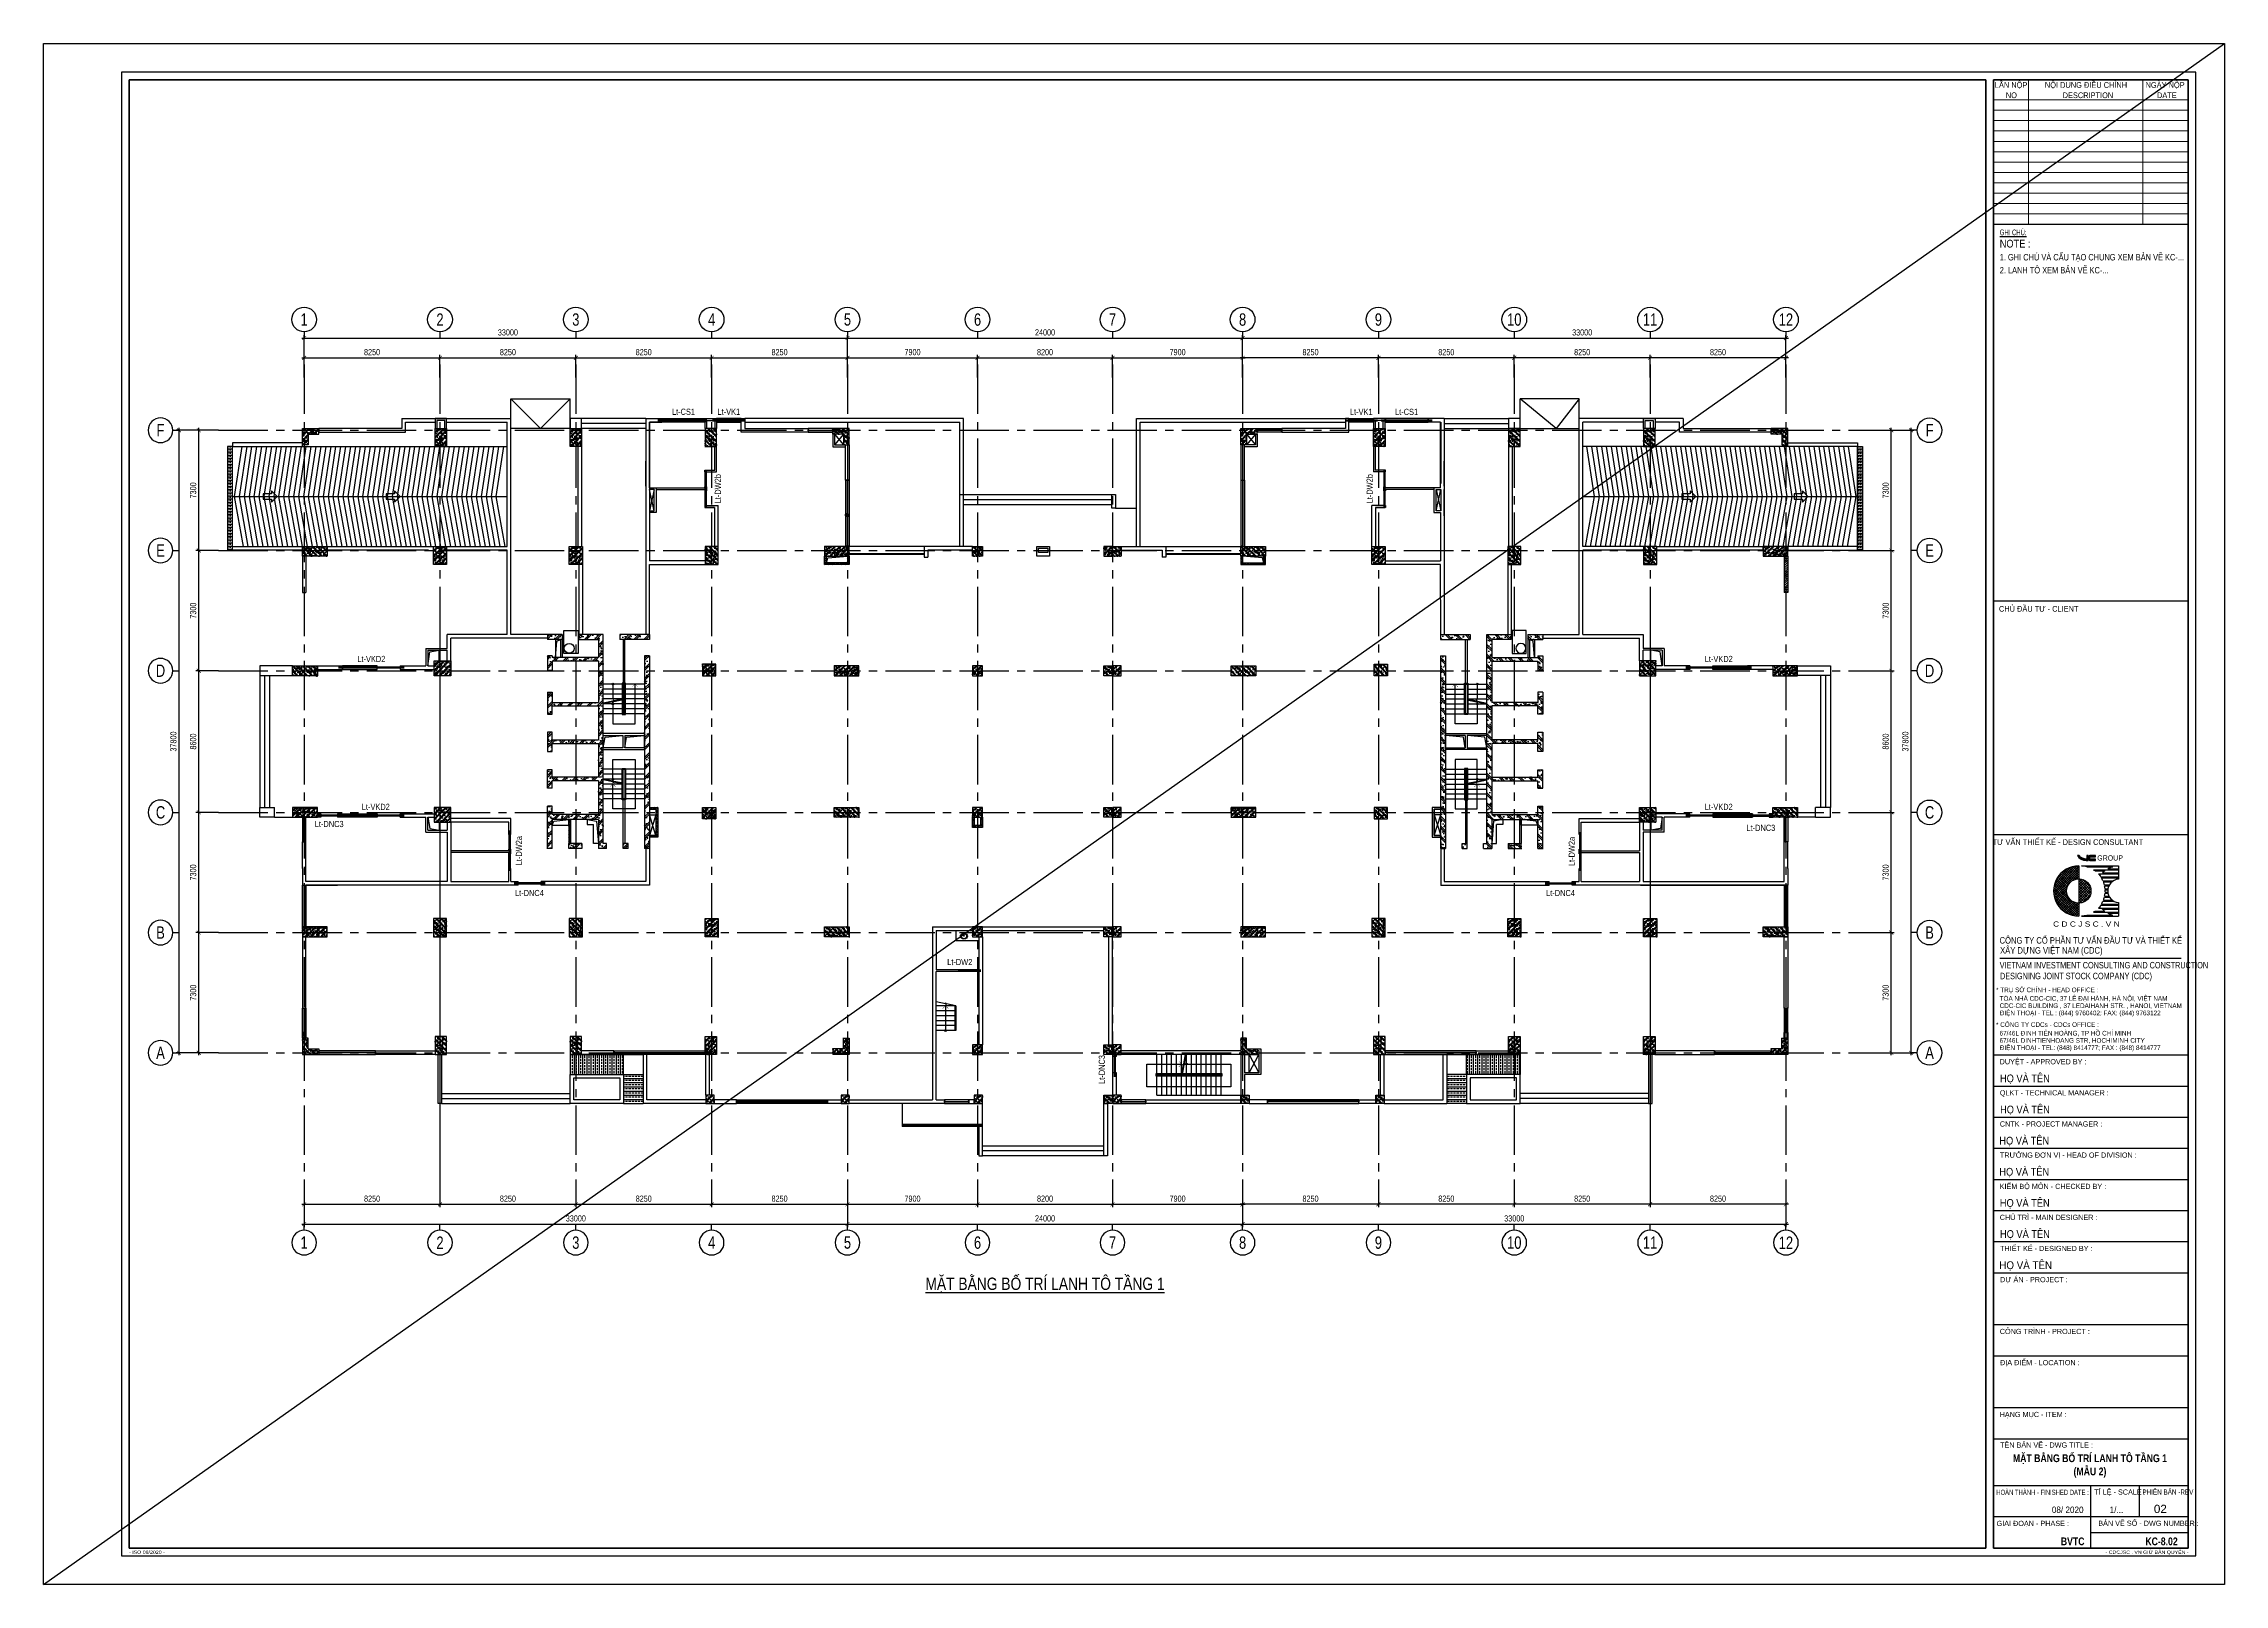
# Model space of a CAD drawing. Header units: millimetres. Extents: x 0 to 132458, y 0 to 365310.
# Drawn here: x 0 to 132458, y 271755 to 365310 of the extents above; entities that cross this region are included whole.
import ezdxf
from ezdxf.enums import TextEntityAlignment as Align

# ---------------------------------------------------------------- set-up
doc = ezdxf.new("R2010")
doc.units = ezdxf.units.MM
doc.header["$LTSCALE"] = 400
doc.header["$PDSIZE"] = -2
doc.linetypes.add('CENTER2', pattern=[1.125, 0.75, -0.125, 0.125, -0.125])
doc.layers.get('0').update_dxf_attribs({"lineweight": 5})
doc.layers.get('Defpoints').update_dxf_attribs({"color": 2})
doc.layers.add('02.CDC.DIM', color=1, linetype='Continuous', lineweight=20)
for name, color, linetype in [('CDC -TEXT KHUNG', 7, 'Continuous'), ('CDC-KHUNGTEN', 9, 'Continuous'), ('CDC.01.AXIS', 160, 'CENTER2'), ('CDC.02.DIM', 1, 'Continuous'), ('CDC.03.BORDER', 3, 'Continuous'), ('CDC.05.STEEL', 4, 'Continuous'), ('CDC.06.TEXT', 2, 'Continuous'), ('CDC.09.COLUMN', 4, 'Continuous'), ('CDC.10.HATCH', 9, 'Continuous'), ('CDC.11.NOTE', 8, 'Continuous'), ('CDC.14.STEELNUM', 9, 'Continuous'), ('KCS_LANH_TO', 3, 'Continuous')]:
    doc.layers.add(name, color=color, linetype=linetype)
doc.layers.add('KCS_Plotter', color=11, linetype='Continuous', plot=False)
doc.styles.add('ARIAL', font='arial.ttf', dxfattribs={"width": 0.6})
doc.styles.add('Arial_4', font='arial.ttf', dxfattribs={"width": 0.75, "height": 3})
doc.styles.add('Arial_B_3', font='arialbd.ttf', dxfattribs={"width": 0.75, "height": 3})
doc.styles.add('BIGTEXT', font='arial.ttf', dxfattribs={"width": 0.8})
doc.styles.add('KCS_SMTEXT', font='arial.ttf', dxfattribs={"width": 0.7})
doc.styles.add('KT CDC', font='arial.ttf', dxfattribs={"width": 0.85, "height": 200})
doc.dimstyles.new('KCS_DIM150', dxfattribs={"dimscale": 150, "dimtxt": 2.5, "dimasz": 1.6, "dimexe": 1.2, "dimexo": 0, "dimgap": 1, "dimtad": 1, "dimdec": 0, "dimzin": 0, "dimdsep": 46, "dimtxsty": 'KCS_SMTEXT', "dimblk": 'ARCHTICK', "dimcen": 0, "dimdle": 1, "dimclrd": 256, "dimclre": 256, "dimclrt": 2, "dimadec": 0, "dimazin": 0, "dimtfac": 1, "dimtdec": 0, "dimtix": 1, "dimtmove": 2, "dimatfit": 3, "dimfxl": 1, "dimtolj": 1, "dimtzin": 0, "dimarcsym": 0})
pattern_1 = [(90, (-203210.08, -135685.1), (-254, 4e-14), []), (90, (-203083.08, -135558.1), (-254, 4e-14), [127, -63.5])]
pattern_2 = [(50, (1906.9, -372898.05), (358.63009, -31.376067), [37.5, -412.5]), (355, (1906.9, -372898.05), (-69.37567, 376.09607), [30, -330]), (100.4514, (1936.8, -372900.67), (289.25469, 344.71977), [31.870095, -350.571056]), (46.1842, (1906.9, -372798.05), (533.62052, -82.75951), [56.25, -618.75]), (96.6356, (1951.4, -372804.95), (467.33135, 487.05894), [47.80514, -525.8565]), (351.1842, (1906.9, -372798.05), (467.33097, 487.0593), [45, -495]), (21, (1956.9, -372823.05), (298.453526, -201.309445), [37.5, -412.5]), (326, (1956.9, -372823.05), (121.657666, 362.57502), [30, -330]), (71.4514, (1981.78, -372839.83), (420.111314, 161.26525), [31.870095, -350.571056]), (37.5, (1906.91, -372898.05), (6.079928, 166.446927), [0, -326, 0, -335, 0, -331.25]), (7.5, (1906.91, -372898.05), (131.534769, 197.205856), [0, -191, 0, -318.5, 0, -126.25]), (327.5, (1795.41, -372898.05), (266.911218, -11.277436), [0, -125, 0, -390, 0, -517.5]), (317.5, (1745.4, -372898.05), (291.593085, 50.05249), [0, -162.5, 0, -259, 0, -367.5]), (45, (1906.91, -372898.05), (-150.26019, 150.26019), []), (45, (1906.91, -372836.8), (-150.26019, 150.26019), [])]
pattern_3 = [(50, (2506.9, -372898.05), (358.63009, -31.376067), [37.5, -412.5]), (355, (2506.9, -372898.05), (-69.37567, 376.09607), [30, -330]), (100.4514, (2536.8, -372900.67), (289.25469, 344.71977), [31.870095, -350.571056]), (46.1842, (2506.9, -372798.05), (533.62052, -82.75951), [56.25, -618.75]), (96.6356, (2551.4, -372804.95), (467.33135, 487.05894), [47.80514, -525.8565]), (351.1842, (2506.9, -372798.05), (467.33097, 487.0593), [45, -495]), (21, (2556.9, -372823.05), (298.453526, -201.309445), [37.5, -412.5]), (326, (2556.9, -372823.05), (121.657666, 362.57502), [30, -330]), (71.4514, (2581.78, -372839.83), (420.111314, 161.26525), [31.870095, -350.571056]), (37.5, (2506.91, -372898.05), (6.079928, 166.446927), [0, -326, 0, -335, 0, -331.25]), (7.5, (2506.91, -372898.05), (131.534769, 197.205856), [0, -191, 0, -318.5, 0, -126.25]), (327.5, (2395.41, -372898.05), (266.911218, -11.277436), [0, -125, 0, -390, 0, -517.5]), (317.5, (2345.4, -372898.05), (291.593085, 50.05249), [0, -162.5, 0, -259, 0, -367.5]), (45, (2506.91, -372898.05), (-150.26019, 150.26019), []), (45, (2506.91, -372836.8), (-150.26019, 150.26019), [])]
pattern_4 = [(130, (3569452.56, -372898.05), (-358.63009, -31.376067), [37.5, -412.5]), (185, (3569452.56, -372898.05), (69.37567, 376.09607), [30, -330]), (79.5486, (3569422.67, -372900.67), (-289.25469, 344.71977), [31.870095, -350.571056]), (133.8158, (3569452.56, -372798.05), (-533.62052, -82.75951), [56.25, -618.75]), (83.3644, (3569408.1, -372804.95), (-467.33135, 487.05894), [47.80514, -525.8565]), (188.8158, (3569452.56, -372798.05), (-467.33097, 487.0593), [45, -495]), (159, (3569402.56, -372823.05), (-298.453526, -201.309445), [37.5, -412.5]), (214, (3569402.56, -372823.05), (-121.657666, 362.57502), [30, -330]), (108.5486, (3569377.7, -372839.83), (-420.111314, 161.26525), [31.870095, -350.571056]), (142.5, (3569452.56, -372898.05), (-6.079928, 166.446927), [0, -326, 0, -335, 0, -331.25]), (172.5, (3569452.56, -372898.05), (-131.534769, 197.205856), [0, -191, 0, -318.5, 0, -126.25]), (212.5, (3569564.06, -372898.05), (-266.911218, -11.277436), [0, -125, 0, -390, 0, -517.5]), (222.5, (3569614.06, -372898.05), (-291.593085, 50.05249), [0, -162.5, 0, -259, 0, -367.5]), (135, (3569452.56, -372898.05), (150.26019, 150.26019), []), (135, (3569452.56, -372836.8), (150.26019, 150.26019), [])]
pattern_5 = [(130, (3568852.56, -372898.05), (-358.63009, -31.376067), [37.5, -412.5]), (185, (3568852.56, -372898.05), (69.37567, 376.09607), [30, -330]), (79.5486, (3568822.67, -372900.67), (-289.25469, 344.71977), [31.870095, -350.571056]), (133.8158, (3568852.56, -372798.05), (-533.62052, -82.75951), [56.25, -618.75]), (83.3644, (3568808.1, -372804.95), (-467.33135, 487.05894), [47.80514, -525.8565]), (188.8158, (3568852.56, -372798.05), (-467.33097, 487.0593), [45, -495]), (159, (3568802.56, -372823.05), (-298.453526, -201.309445), [37.5, -412.5]), (214, (3568802.56, -372823.05), (-121.657666, 362.57502), [30, -330]), (108.5486, (3568777.7, -372839.83), (-420.111314, 161.26525), [31.870095, -350.571056]), (142.5, (3568852.56, -372898.05), (-6.079928, 166.446927), [0, -326, 0, -335, 0, -331.25]), (172.5, (3568852.56, -372898.05), (-131.534769, 197.205856), [0, -191, 0, -318.5, 0, -126.25]), (212.5, (3568964.06, -372898.05), (-266.911218, -11.277436), [0, -125, 0, -390, 0, -517.5]), (222.5, (3569014.06, -372898.05), (-291.593085, 50.05249), [0, -162.5, 0, -259, 0, -367.5]), (135, (3568852.56, -372898.05), (150.26019, 150.26019), []), (135, (3568852.56, -372836.8), (150.26019, 150.26019), [])]
pattern_6 = [(180, (-223410.03, -103345.37), (-4e-14, -190.5), []), (180, (-223505.28, -103250.12), (-4e-14, -190.5), [95.25, -47.625])]
pattern_7 = [(180, (-199859.8, -136945.4), (-4e-14, -254), []), (180, (-199986.8, -136818.4), (-4e-14, -254), [127, -63.5])]

msp = doc.modelspace()

# ---------------------------------------------------------------- texts
at = {"layer": 'CDC -TEXT KHUNG', "color": 6, "style": 'KT CDC', "width": 0.8}
msp.add_text('%%UMẶT BẰNG BỐ TRÍ LANH TÔ TẦNG 1', height=750, dxfattribs=at).set_placement((60825.2, 289632.4), align=Align.CENTER)
at = {"layer": 'CDC -TEXT KHUNG', "style": 'Arial_B_3', "width": 0.8}
for s, p in [('MẶT BẰNG BỐ TRÍ LANH TÔ TẦNG 1', (124292.9, 279177.1)), ('(MẪU 2)', (124292.9, 278377.1))]:
    msp.add_text(s, height=472.5, dxfattribs=at).set_placement(p, align=Align.CENTER)
msp.add_text('KC-8.02', height=472.5, dxfattribs=at).set_placement((129622.5, 274129.8), align=Align.RIGHT)
at = {"layer": 'CDC.06.TEXT', "style": 'ARIAL', "width": 0.75}
for s, p in [('1. GHI CHÚ VÀ CẤU TẠO CHUNG XEM BẢN VẼ KC-...', (118811.4, 352341.3)), ('2. LANH TÔ XEM BẢN VẼ KC-...', (118811.4, 351553.8))]:
    msp.add_text(s, height=393.75, dxfattribs=at).set_placement(p, align=Align.MIDDLE_LEFT)
at = {"layer": 'CDC.06.TEXT', "ltscale": 10, "style": 'KCS_SMTEXT', "width": 0.75}
for s, rotation, p in [('Lt-CS1', 359.993207, (38865.2, 342769.8)), ('Lt-DW2b', 90, (41139.6, 338282.4)), ('Lt-DW2b', 90, (80727.8, 338282.4)), ('Lt-VKD2', 359.999999, (101745.4, 327760)), ('Lt-DNC3', 359.999999, (17345.4, 317737.5)), ('Lt-VKD2', 360, (101742.8, 318779.9)), ('Lt-DW2a', 90, (29055.6, 316307)), ('Lt-DW2a', 90, (93000.4, 316257)), ('Lt-DNC4', 360, (29506.4, 313548.6)), ('Lt-DNC4', 360, (92135.4, 313548.6)), ('Lt-DW2', 360, (55645.7, 309355.2)), ('Lt-DNC3', 90, (64460.3, 303021))]:
    msp.add_text(s, height=375, rotation=rotation, dxfattribs=at).set_placement(p, align=Align.CENTER)
for s, p in [('Lt-VK1', (41620.2, 342770)), ('Lt-VK1', (80030.2, 342762.9)), ('Lt-CS1', (82785.3, 342762.6)), ('Lt-VKD2', (19905, 327760)), ('Lt-VKD2', (20177, 318779.9)), ('Lt-DNC3', (104305.1, 317505.9))]:
    msp.add_text(s, height=375, dxfattribs=at).set_placement(p, align=Align.CENTER)

# ---------------------------------------------------------------- blocks, each defined once
blk = doc.blocks.new('ctht1 a')
at = {"layer": 'CDC.10.HATCH', "ltscale": 10}
h = blk.add_hatch(dxfattribs=at)
h.set_pattern_fill('BETONG', color=256, scale=100, style=0, pattern_type=2)
h.set_pattern_definition([(50, (5738611.56, 163803.75), (717.2602, -62.7521), [75, -825]), (355, (5738611.56, 163803.75), (-138.7513, 752.1921), [60, -660]), (100.4514, (5738671.3, 163798.5), (578.5094, 689.4395), [63.7402, -701.1421]), (46.1842, (5738611.6, 164003.75), (1067.241, -165.519), [112.5, -1237.5]), (96.6356, (5738700.5, 163990), (934.6627, 974.118), [95.6103, -1051.713]), (351.1842, (5738611.6, 164003.7), (934.662, 974.1186), [90, -990]), (21, (5738711.56, 163953.75), (596.9071, -402.6189), [75, -825]), (326, (5738711.56, 163953.75), (243.3153, 725.15), [60, -660]), (71.4514, (5738761.3, 163920.2), (840.2226, 322.5305), [63.7402, -701.1421]), (37.5, (5738611.56, 163803.75), (12.15986, 332.89385), [0, -652, 0, -670, 0, -662.5]), (7.5, (5738611.56, 163803.75), (263.06954, 394.4117), [0, -382, 0, -637, 0, -252.5]), (327.5, (5738388.56, 163803.75), (533.82244, -22.55487), [0, -250, 0, -780, 0, -1035]), (317.5, (5738288.56, 163803.75), (583.1862, 100.105), [0, -325, 0, -518, 0, -735]), (45, (5738611.56, 163803.75), (-300.5204, 300.5204), []), (45, (5738611.56, 163926.25), (-300.5204, 300.5204), [])])
h.paths.add_polyline_path([(5709835, 500919), (5708925, 500919), (5708925, 500619), (5709835, 500619)], flags=17)
h.paths.add_polyline_path([(5715125, 500919), (5713326, 500919), (5713326, 500619), (5715125, 500619)])
h.paths.add_polyline_path([(5715125, 499619), (5714825, 499619), (5714825, 487919), (5715125, 487919)])
h.paths.add_polyline_path([(5711024, 488219), (5710225, 488219), (5710225, 487919), (5711024, 487919)], flags=17)
h.paths.add_polyline_path([(5713525, 488219), (5713525, 487919), (5713823, 487919), (5713823, 488219)])
h.paths.add_polyline_path([(5712525, 487919), (5712525, 488219), (5712325, 488219), (5712325, 500919), (5711636, 500919), (5710834, 500919), (5710834, 500619), (5712025, 500619), (5712025, 499519), (5709225, 499519), (5709225, 499619), (5708925, 499619), (5708925, 498724), (5709225, 498724), (5709225, 499299), (5712025, 499299), (5712025, 496799), (5709225, 496799), (5709225, 497424), (5708925, 497424), (5708925, 496079), (5709225, 496079), (5709225, 496579), (5712025, 496579), (5712025, 494529), (5709225, 494529), (5709225, 494979), (5708925, 494979), (5708925, 493809), (5709225, 493809), (5709225, 494309), (5712025, 494309), (5712025, 492259), (5709225, 492259), (5709225, 492709), (5708925, 492709), (5708925, 491589), (5709225, 491589), (5709225, 492039), (5712025, 492039), (5712025, 489989), (5709225, 489989), (5709225, 490489), (5708925, 490489), (5708925, 487919), (5709225, 487919), (5709225, 489689), (5712025, 489689), (5712025, 488186), (5712025, 487919)])
at = {"layer": 'CDC.03.BORDER'}
for p, q in [((5709425, 500619), (5709425, 499519)), ((5709725, 500619), (5709725, 499519)), ((5709835, 500619), (5709835, 499519))]:
    blk.add_line(p, q, dxfattribs=at)
at = {"layer": 'CDC.03.BORDER', "ltscale": 10}
for p, q in [((5712324, 494794), (5713519, 494794)), ((5713519, 494794), (5713519, 494044)), ((5713629, 494794), (5714824, 494794)), ((5713629, 494794), (5713629, 494044)), ((5712324, 493934), (5714824, 493934)), ((5710225, 489689), (5710225, 488219)), ((5710335, 489689), (5710335, 488219)), ((5711345, 489689), (5711345, 489390)), ((5711345, 489390), (5711725, 489390)), ((5711725, 488219), (5711725, 489390)), ((5712025, 488219), (5711725, 488219))]:
    blk.add_line(p, q, dxfattribs=at)
at = {"layer": 'CDC.03.BORDER', "ltscale": 70}
blk.add_line((5708925, 487919), (5708895, 487919), dxfattribs=at)
at = {"layer": 'CDC.03.BORDER', "ltscale": 10}
for points in [[(5714824, 494904), (5712324, 494904)], [(5713519, 494044), (5712324, 494044)], [(5714824, 494044), (5713629, 494044)], [(5709225, 489339), (5709225, 489339), (5709525, 489339), (5709525, 489339), (5710225, 489339), (5710225, 489689), (5709225, 489689), (5709225, 489339), (5709225, 489339)]]:
    blk.add_lwpolyline(points, dxfattribs=at)
blk.add_lwpolyline([(5713525, 492734), (5713625, 492734), (5713625, 488219), (5713525, 488219)], close=True, dxfattribs=at)
blk.add_circle((5710253, 500076), 300, dxfattribs=at)
at = {"layer": 'CDC.09.COLUMN'}
for p, q in [((5708925, 500919), (5708925, 500619)), ((5708925, 499619), (5708925, 498724)), ((5709225, 499619), (5709225, 499519)), ((5712025, 500619), (5712025, 499519)), ((5712325, 489459), (5712325, 499519)), ((5709225, 498724), (5708925, 498724)), ((5712025, 499299), (5709225, 499299)), ((5709225, 499299), (5709225, 498724)), ((5712025, 499299), (5712025, 496799)), ((5708925, 497424), (5708925, 496079)), ((5708925, 497424), (5709225, 497424)), ((5709225, 497424), (5709225, 496799)), ((5709225, 496799), (5712025, 496799)), ((5708925, 496079), (5709225, 496079)), ((5709225, 496579), (5712025, 496579)), ((5709225, 496079), (5709225, 496579)), ((5712025, 496579), (5712025, 494529)), ((5709225, 494979), (5708925, 494979)), ((5708925, 494979), (5708925, 493809)), ((5709225, 494529), (5709225, 494979)), ((5709225, 494529), (5712025, 494529)), ((5709225, 494309), (5712025, 494309)), ((5709225, 493809), (5709225, 494309)), ((5712025, 494309), (5712025, 492259)), ((5708925, 493809), (5709225, 493809)), ((5708925, 491589), (5708925, 492709)), ((5709225, 492709), (5708925, 492709)), ((5709225, 491589), (5708925, 491589)), ((5709225, 492259), (5709225, 492709)), ((5712025, 492259), (5709225, 492259)), ((5709225, 491589), (5709225, 492039)), ((5712025, 492039), (5709225, 492039)), ((5712025, 492039), (5712025, 489989)), ((5708925, 487919), (5708925, 490489)), ((5709225, 490489), (5708925, 490489)), ((5709225, 489989), (5709225, 490489)), ((5712025, 489989), (5709225, 489989)), ((5709225, 487919), (5709225, 489689)), ((5712025, 489689), (5709225, 489689)), ((5712025, 489689), (5712025, 488186)), ((5710225, 487919), (5710225, 488219))]:
    blk.add_line(p, q, dxfattribs=at)
at = {"layer": 'CDC.09.COLUMN', "ltscale": 10}
for p, q in [((5709835, 500919), (5708925, 500919)), ((5709835, 500919), (5709835, 500619)), ((5712325, 500919), (5710834, 500919)), ((5710834, 500919), (5710834, 500619)), ((5712325, 500919), (5711636, 500919)), ((5712244, 500919), (5712244, 500919)), ((5712325, 488219), (5712325, 500919)), ((5715125, 500919), (5713326, 500919)), ((5713326, 500919), (5713326, 500619)), ((5715125, 500919), (5715125, 500619)), ((5709835, 500619), (5708925, 500619)), ((5709225, 499619), (5708925, 499619)), ((5712025, 499519), (5709225, 499519)), ((5710834, 500619), (5712025, 500619)), ((5715125, 500619), (5713326, 500619)), ((5714825, 499619), (5714825, 487919)), ((5715125, 499619), (5714825, 499619)), ((5715125, 499619), (5715125, 487919)), ((5714825, 493994), (5714825, 494844)), ((5709225, 487919), (5708925, 487919)), ((5711024, 488219), (5710225, 488219)), ((5711024, 487919), (5710225, 487919)), ((5711024, 488219), (5711024, 487919)), ((5712025, 488186), (5712025, 487919)), ((5712025, 488186), (5712025, 488186)), ((5712525, 487919), (5712025, 487919)), ((5712525, 488219), (5712325, 488219)), ((5712525, 487919), (5712525, 488219)), ((5713825, 488219), (5713525, 488219)), ((5713525, 487919), (5713525, 488219)), ((5713825, 487919), (5713525, 487919)), ((5713605, 487919), (5713605, 487919)), ((5713825, 487919), (5713825, 488219)), ((5715125, 487919), (5714825, 487919)), ((5714905, 487919), (5714905, 487919))]:
    blk.add_line(p, q, dxfattribs=at)
at = {"layer": 'CDC.10.HATCH', "ltscale": 10}
for points in [[(5709425, 499519), (5709498, 500518), (5709725, 500619)], [(5712324, 494042), (5712432, 494692), (5713519, 494794)], [(5713629, 494042), (5713737, 494692), (5714824, 494794)], [(5709225, 489339), (5709319, 489575), (5710225, 489689)], [(5711345, 489689), (5711912, 489580), (5712025, 488219)]]:
    blk.add_lwpolyline(points, dxfattribs=at)
at = {"layer": 'CDC.11.NOTE', "ltscale": 10}
blk.add_lwpolyline([(5709925, 501152), (5710788, 501152), (5710788, 499755), (5709925, 499755)], close=True, dxfattribs=at)
blk = doc.blocks.new('T1')
at = {"layer": 'CDC.10.HATCH'}
h = blk.add_hatch(dxfattribs=at)
h.set_pattern_fill('CHAU-01', color=256, scale=50, style=0, pattern_type=2)
h.set_pattern_definition([(50, (0, 0), (358.63009, -31.376067), [37.5, -412.5]), (355, (0, 0), (-69.37567, 376.09607), [30, -330]), (100.4514, (29.9, -2.6), (289.25469, 344.71977), [31.870095, -350.571056]), (46.1842, (0, 100), (533.62052, -82.75951), [56.25, -618.75]), (96.6356, (44.47, 93.1), (467.33135, 487.05894), [47.80514, -525.8565]), (351.1842, (0, 100), (467.33097, 487.0593), [45, -495]), (21, (50, 75), (298.453526, -201.309445), [37.5, -412.5]), (326, (50, 75), (121.657666, 362.57502), [30, -330]), (71.4514, (74.87, 58.22), (420.111314, 161.26525), [31.870095, -350.571056]), (37.5, (0, 0), (6.079928, 166.446927), [0, -326, 0, -335, 0, -331.25]), (7.5, (0, 0), (131.534769, 197.205856), [0, -191, 0, -318.5, 0, -126.25]), (327.5, (-111.5, 0), (266.911218, -11.277436), [0, -125, 0, -390, 0, -517.5]), (317.5, (-161.5, 0), (291.593085, 50.05249), [0, -162.5, 0, -259, 0, -367.5]), (45, (0, 0), (-150.26019, 150.26019), []), (45, (0, 61.25), (-150.26019, 150.26019), [])])
h.paths.add_polyline_path([(1740680, -72848), (1740570, -72848), (1740570, -73738), (1740680, -73738)])
h.paths.add_polyline_path([(1741570, -72848), (1740680, -72848), (1740680, -73738), (1740920, -73738), (1740920, -73088), (1741570, -73088)])
h.paths.add_polyline_path([(1741570, -72738), (1740680, -72738), (1740680, -72848), (1741570, -72848)])
h.paths.add_polyline_path([(1740680, -72738), (1740570, -72738), (1740570, -72848), (1740680, -72848)])
h = blk.add_hatch(dxfattribs=at)
h.set_pattern_fill('CHAU-01', color=256, scale=50, style=0, pattern_type=2)
h.set_pattern_definition(pattern_2)
h.paths.add_polyline_path([(1748930, -72738), (1748630, -72738), (1748630, -72848), (1748930, -72848)])
h.paths.add_polyline_path([(1748930, -72848), (1748630, -72848), (1748630, -73838), (1748930, -73838)])
h.paths.add_polyline_path([(1749330, -72848), (1748930, -72848), (1748930, -73838), (1749330, -73838)])
h.paths.add_polyline_path([(1749330, -72738), (1748930, -72738), (1748930, -72848), (1749330, -72848)])
h = blk.add_hatch(dxfattribs=at)
h.set_pattern_fill('CHAU-01', color=256, scale=50, style=0, pattern_type=2)
h.set_pattern_definition([(50, (10106.9, -372898.05), (358.63009, -31.376067), [37.5, -412.5]), (355, (10106.9, -372898.05), (-69.37567, 376.09607), [30, -330]), (100.4514, (10136.78, -372900.67), (289.25469, 344.71977), [31.870095, -350.571056]), (46.1842, (10106.9, -372798.05), (533.62052, -82.75951), [56.25, -618.75]), (96.6356, (10151.36, -372804.95), (467.33135, 487.05894), [47.80514, -525.8565]), (351.1842, (10106.9, -372798.05), (467.33097, 487.0593), [45, -495]), (21, (10156.9, -372823.05), (298.453526, -201.309445), [37.5, -412.5]), (326, (10156.9, -372823.05), (121.657666, 362.57502), [30, -330]), (71.4514, (10181.76, -372839.83), (420.111314, 161.26525), [31.870095, -350.571056]), (37.5, (10106.89, -372898.05), (6.079928, 166.446927), [0, -326, 0, -335, 0, -331.25]), (7.5, (10106.9, -372898.05), (131.534769, 197.205856), [0, -191, 0, -318.5, 0, -126.25]), (327.5, (9995.39, -372898.05), (266.911218, -11.277436), [0, -125, 0, -390, 0, -517.5]), (317.5, (9945.4, -372898.05), (291.593085, 50.05249), [0, -162.5, 0, -259, 0, -367.5]), (45, (10106.9, -372898.05), (-150.26019, 150.26019), []), (45, (10106.9, -372836.8), (-150.26019, 150.26019), [])])
h.paths.add_polyline_path([(1757130, -72738), (1756830, -72738), (1756830, -72848), (1757130, -72848)])
h.paths.add_polyline_path([(1757130, -72848), (1756830, -72848), (1756830, -73838), (1757130, -73838)])
h.paths.add_polyline_path([(1757530, -72848), (1757130, -72848), (1757130, -73838), (1757530, -73838)])
h.paths.add_polyline_path([(1757530, -72738), (1757130, -72738), (1757130, -72848), (1757530, -72848)])
h = blk.add_hatch(dxfattribs=at)
h.set_pattern_fill('CHAU-01', color=256, scale=50, style=0, pattern_type=2)
h.set_pattern_definition([(130, (3512452.6, -372898.05), (-358.63009, -31.376067), [37.5, -412.5]), (185, (3512452.6, -372898.05), (69.37567, 376.09607), [30, -330]), (79.5486, (3512422.7, -372900.67), (-289.25469, 344.71977), [31.870095, -350.571056]), (133.8158, (3512452.6, -372798.05), (-533.62052, -82.75951), [56.25, -618.75]), (83.3644, (3512408.1, -372804.95), (-467.33135, 487.05894), [47.80514, -525.8565]), (188.8158, (3512452.6, -372798.05), (-467.33097, 487.0593), [45, -495]), (159, (3512402.6, -372823.05), (-298.453526, -201.309445), [37.5, -412.5]), (214, (3512402.6, -372823.05), (-121.657666, 362.57502), [30, -330]), (108.5486, (3512377.7, -372839.83), (-420.111314, 161.26525), [31.870095, -350.571056]), (142.5, (3512452.59, -372898.05), (-6.079928, 166.446927), [0, -326, 0, -335, 0, -331.25]), (172.5, (3512452.59, -372898.05), (-131.534769, 197.205856), [0, -191, 0, -318.5, 0, -126.25]), (212.5, (3512564.09, -372898.05), (-266.911218, -11.277436), [0, -125, 0, -390, 0, -517.5]), (222.5, (3512614.09, -372898.05), (-291.593085, 50.05249), [0, -162.5, 0, -259, 0, -367.5]), (135, (3512452.59, -372898.05), (150.26019, 150.26019), []), (135, (3512452.59, -372836.8), (150.26019, 150.26019), [])])
h.paths.add_polyline_path([(1765430, -72738), (1765730, -72738), (1765730, -72848), (1765430, -72848)])
h.paths.add_polyline_path([(1765430, -72848), (1765730, -72848), (1765730, -73838), (1765430, -73838)])
h.paths.add_polyline_path([(1765030, -72848), (1765430, -72848), (1765430, -73838), (1765030, -73838)])
h.paths.add_polyline_path([(1765030, -72738), (1765430, -72738), (1765430, -72848), (1765030, -72848)])
h = blk.add_hatch(dxfattribs=at)
h.set_pattern_fill('CHAU-01', color=256, scale=50, style=0, pattern_type=2)
h.set_pattern_definition([(130, (3514359.5, 0), (-358.63009, -31.376067), [37.5, -412.5]), (185, (3514359.5, 0), (69.37567, 376.09607), [30, -330]), (79.5486, (3514329.6, -2.6), (-289.25469, 344.71977), [31.870095, -350.571056]), (133.8158, (3514359.5, 100), (-533.62052, -82.75951), [56.25, -618.75]), (83.3644, (3514315.03, 93.1), (-467.33135, 487.05894), [47.80514, -525.8565]), (188.8158, (3514359.5, 100), (-467.33097, 487.0593), [45, -495]), (159, (3514309.5, 75), (-298.453526, -201.309445), [37.5, -412.5]), (214, (3514309.5, 75), (-121.657666, 362.57502), [30, -330]), (108.5486, (3514284.63, 58.22), (-420.111314, 161.26525), [31.870095, -350.571056]), (142.5, (3514359.5, 0), (-6.079928, 166.446927), [0, -326, 0, -335, 0, -331.25]), (172.5, (3514359.5, 0), (-131.534769, 197.205856), [0, -191, 0, -318.5, 0, -126.25]), (212.5, (3514471, 0), (-266.911218, -11.277436), [0, -125, 0, -390, 0, -517.5]), (222.5, (3514521, 0), (-291.593085, 50.05249), [0, -162.5, 0, -259, 0, -367.5]), (135, (3514359.5, 0), (150.26019, 150.26019), []), (135, (3514359.5, 61.25), (150.26019, 150.26019), [])])
h.paths.add_polyline_path([(1773680, -72848), (1773790, -72848), (1773790, -73738), (1773680, -73738)])
h.paths.add_polyline_path([(1772790, -72848), (1773680, -72848), (1773680, -73738), (1773440, -73738), (1773440, -73088), (1772790, -73088)])
h.paths.add_polyline_path([(1772790, -72738), (1773680, -72738), (1773680, -72848), (1772790, -72848)])
h.paths.add_polyline_path([(1773680, -72738), (1773790, -72738), (1773790, -72848), (1773680, -72848)])
h = blk.add_hatch(dxfattribs=at)
h.set_pattern_fill('CHAU-01', color=256, scale=50, style=0, pattern_type=2)
h.set_pattern_definition([(50, (56999.97, 0), (358.63009, -31.376067), [37.5, -412.5]), (355, (56999.97, 0), (-69.37567, 376.09607), [30, -330]), (100.4514, (57029.86, -2.6), (289.25469, 344.71977), [31.870095, -350.571056]), (46.1842, (56999.97, 100), (533.62052, -82.75951), [56.25, -618.75]), (96.6356, (57044.44, 93.1), (467.33135, 487.05894), [47.80514, -525.8565]), (351.1842, (56999.97, 100), (467.33097, 487.0593), [45, -495]), (21, (57049.97, 75), (298.453526, -201.309445), [37.5, -412.5]), (326, (57049.97, 75), (121.657666, 362.57502), [30, -330]), (71.4514, (57074.84, 58.22), (420.111314, 161.26525), [31.870095, -350.571056]), (37.5, (56999.97, 0), (6.079928, 166.446927), [0, -326, 0, -335, 0, -331.25]), (7.5, (56999.97, 0), (131.534769, 197.205856), [0, -191, 0, -318.5, 0, -126.25]), (327.5, (56888.47, 0), (266.911218, -11.277436), [0, -125, 0, -390, 0, -517.5]), (317.5, (56838.47, 0), (291.593085, 50.05249), [0, -162.5, 0, -259, 0, -367.5]), (45, (56999.97, 0), (-150.26019, 150.26019), []), (45, (56999.97, 61.25), (-150.26019, 150.26019), [])])
h.paths.add_polyline_path([(1797680, -72848), (1797570, -72848), (1797570, -73738), (1797680, -73738)])
h.paths.add_polyline_path([(1798570, -72848), (1797680, -72848), (1797680, -73738), (1797920, -73738), (1797920, -73088), (1798570, -73088)])
h.paths.add_polyline_path([(1798570, -72738), (1797680, -72738), (1797680, -72848), (1798570, -72848)])
h.paths.add_polyline_path([(1797680, -72738), (1797570, -72738), (1797570, -72848), (1797680, -72848)])
h = blk.add_hatch(dxfattribs=at)
h.set_pattern_fill('CHAU-01', color=256, scale=50, style=0, pattern_type=2)
h.set_pattern_definition([(50, (58906.88, -372898.05), (358.63009, -31.376067), [37.5, -412.5]), (355, (58906.88, -372898.05), (-69.37567, 376.09607), [30, -330]), (100.4514, (58936.77, -372900.67), (289.25469, 344.71977), [31.870095, -350.571056]), (46.1842, (58906.9, -372798.05), (533.62052, -82.75951), [56.25, -618.75]), (96.6356, (58951.35, -372804.95), (467.33135, 487.05894), [47.80514, -525.8565]), (351.1842, (58906.9, -372798.05), (467.33097, 487.0593), [45, -495]), (21, (58956.88, -372823.05), (298.453526, -201.309445), [37.5, -412.5]), (326, (58956.88, -372823.05), (121.657666, 362.57502), [30, -330]), (71.4514, (58981.75, -372839.83), (420.111314, 161.26525), [31.870095, -350.571056]), (37.5, (58906.88, -372898.05), (6.079928, 166.446927), [0, -326, 0, -335, 0, -331.25]), (7.5, (58906.88, -372898.05), (131.534769, 197.205856), [0, -191, 0, -318.5, 0, -126.25]), (327.5, (58795.38, -372898.05), (266.911218, -11.277436), [0, -125, 0, -390, 0, -517.5]), (317.5, (58745.38, -372898.05), (291.593085, 50.05249), [0, -162.5, 0, -259, 0, -367.5]), (45, (58906.88, -372898.05), (-150.26019, 150.26019), []), (45, (58906.88, -372836.8), (-150.26019, 150.26019), [])])
h.paths.add_polyline_path([(1805930, -72738), (1805630, -72738), (1805630, -72848), (1805930, -72848)])
h.paths.add_polyline_path([(1805930, -72848), (1805630, -72848), (1805630, -73838), (1805930, -73838)])
h.paths.add_polyline_path([(1806330, -72848), (1805930, -72848), (1805930, -73838), (1806330, -73838)])
h.paths.add_polyline_path([(1806330, -72738), (1805930, -72738), (1805930, -72848), (1806330, -72848)])
h = blk.add_hatch(dxfattribs=at)
h.set_pattern_fill('CHAU-01', color=256, scale=50, style=0, pattern_type=2)
h.set_pattern_definition([(130, (3561252.58, -372898.05), (-358.63009, -31.376067), [37.5, -412.5]), (185, (3561252.58, -372898.05), (69.37567, 376.09607), [30, -330]), (79.5486, (3561222.7, -372900.67), (-289.25469, 344.71977), [31.870095, -350.571056]), (133.8158, (3561252.58, -372798.05), (-533.62052, -82.75951), [56.25, -618.75]), (83.3644, (3561208.1, -372804.95), (-467.33135, 487.05894), [47.80514, -525.8565]), (188.8158, (3561252.6, -372798.05), (-467.33097, 487.0593), [45, -495]), (159, (3561202.58, -372823.05), (-298.453526, -201.309445), [37.5, -412.5]), (214, (3561202.58, -372823.05), (-121.657666, 362.57502), [30, -330]), (108.5486, (3561177.7, -372839.83), (-420.111314, 161.26525), [31.870095, -350.571056]), (142.5, (3561252.58, -372898.05), (-6.079928, 166.446927), [0, -326, 0, -335, 0, -331.25]), (172.5, (3561252.58, -372898.05), (-131.534769, 197.205856), [0, -191, 0, -318.5, 0, -126.25]), (212.5, (3561364.08, -372898.05), (-266.911218, -11.277436), [0, -125, 0, -390, 0, -517.5]), (222.5, (3561414.08, -372898.05), (-291.593085, 50.05249), [0, -162.5, 0, -259, 0, -367.5]), (135, (3561252.58, -372898.05), (150.26019, 150.26019), []), (135, (3561252.58, -372836.8), (150.26019, 150.26019), [])])
h.paths.add_polyline_path([(1814230, -72738), (1814530, -72738), (1814530, -72848), (1814230, -72848)])
h.paths.add_polyline_path([(1814230, -72848), (1814530, -72848), (1814530, -73838), (1814230, -73838)])
h.paths.add_polyline_path([(1813830, -72848), (1814230, -72848), (1814230, -73838), (1813830, -73838)])
h.paths.add_polyline_path([(1813830, -72738), (1814230, -72738), (1814230, -72848), (1813830, -72848)])
h = blk.add_hatch(dxfattribs=at)
h.set_pattern_fill('CHAU-01', color=256, scale=50, style=0, pattern_type=2)
h.set_pattern_definition(pattern_4)
h.paths.add_polyline_path([(1822430, -72738), (1822730, -72738), (1822730, -72848), (1822430, -72848)])
h.paths.add_polyline_path([(1822430, -72848), (1822730, -72848), (1822730, -73838), (1822430, -73838)])
h.paths.add_polyline_path([(1822030, -72848), (1822430, -72848), (1822430, -73838), (1822030, -73838)])
h.paths.add_polyline_path([(1822030, -72738), (1822430, -72738), (1822430, -72848), (1822030, -72848)])
h = blk.add_hatch(dxfattribs=at)
h.set_pattern_fill('CHAU-01', color=256, scale=50, style=0, pattern_type=2)
h.set_pattern_definition([(130, (3571359.47, 0), (-358.63009, -31.376067), [37.5, -412.5]), (185, (3571359.47, 0), (69.37567, 376.09607), [30, -330]), (79.5486, (3571329.6, -2.6), (-289.25469, 344.71977), [31.870095, -350.571056]), (133.8158, (3571359.47, 100), (-533.62052, -82.75951), [56.25, -618.75]), (83.3644, (3571315, 93.1), (-467.33135, 487.05894), [47.80514, -525.8565]), (188.8158, (3571359.47, 100), (-467.33097, 487.0593), [45, -495]), (159, (3571309.47, 75), (-298.453526, -201.309445), [37.5, -412.5]), (214, (3571309.47, 75), (-121.657666, 362.57502), [30, -330]), (108.5486, (3571284.6, 58.22), (-420.111314, 161.26525), [31.870095, -350.571056]), (142.5, (3571359.47, 0), (-6.079928, 166.446927), [0, -326, 0, -335, 0, -331.25]), (172.5, (3571359.47, 0), (-131.534769, 197.205856), [0, -191, 0, -318.5, 0, -126.25]), (212.5, (3571470.97, 0), (-266.911218, -11.277436), [0, -125, 0, -390, 0, -517.5]), (222.5, (3571520.97, 0), (-291.593085, 50.05249), [0, -162.5, 0, -259, 0, -367.5]), (135, (3571359.47, 0), (150.26019, 150.26019), []), (135, (3571359.47, 61.25), (150.26019, 150.26019), [])])
h.paths.add_polyline_path([(1830680, -72848), (1830790, -72848), (1830790, -73738), (1830680, -73738)])
h.paths.add_polyline_path([(1829790, -72848), (1830680, -72848), (1830680, -73738), (1830440, -73738), (1830440, -73088), (1829790, -73088)])
h.paths.add_polyline_path([(1829790, -72738), (1830680, -72738), (1830680, -72848), (1829790, -72848)])
h.paths.add_polyline_path([(1830680, -72738), (1830790, -72738), (1830790, -72848), (1830680, -72848)])
h = blk.add_hatch(dxfattribs=at)
h.set_pattern_fill('CHAU-01', color=256, scale=50, style=0, pattern_type=2)
h.set_pattern_definition([(310, (0, -183495.4), (358.63009, 31.376067), [37.5, -412.5]), (5, (0, -183495.4), (-69.37567, -376.09607), [30, -330]), (259.5486, (29.9, -183492.77), (289.25469, -344.71977), [31.870095, -350.571056]), (313.8158, (0, -183595.4), (533.62052, 82.75951), [56.25, -618.75]), (263.3644, (44.47, -183588.5), (467.33135, -487.05894), [47.80514, -525.8565]), (8.8158, (0, -183595.4), (467.33097, -487.0593), [45, -495]), (339, (50, -183570.4), (298.453526, 201.309445), [37.5, -412.5]), (34, (50, -183570.4), (121.657666, -362.57502), [30, -330]), (288.5486, (74.87, -183553.6), (420.111314, -161.26525), [31.870095, -350.571056]), (322.5, (0, -183495.39), (6.079928, -166.446927), [0, -326, 0, -335, 0, -331.25]), (352.5, (0, -183495.39), (131.534769, -197.205856), [0, -191, 0, -318.5, 0, -126.25]), (32.5, (-111.5, -183495.39), (266.911218, 11.277436), [0, -125, 0, -390, 0, -517.5]), (42.5, (-161.5, -183495.39), (291.593085, -50.05249), [0, -162.5, 0, -259, 0, -367.5]), (315, (0, -183495.39), (-150.26019, -150.26019), []), (315, (0, -183556.64), (-150.26019, -150.26019), [])])
h.paths.add_polyline_path([(1742070, -80498), (1740680, -80498), (1740680, -80148), (1742070, -80148)])
h.paths.add_polyline_path([(1742070, -80148), (1740680, -80148), (1740680, -79898), (1742070, -79898)])
h.paths.add_polyline_path([(1740680, -80148), (1740570, -80148), (1740570, -79898), (1740680, -79898)])
h.paths.add_polyline_path([(1740680, -80498), (1740570, -80498), (1740570, -80148), (1740680, -80148)])
h = blk.add_hatch(dxfattribs=at)
h.set_pattern_fill('CHAU-01', color=256, scale=50, style=0, pattern_type=2)
h.set_pattern_definition([(50, (1806.4, -372898.05), (358.63009, -31.376067), [37.5, -412.5]), (355, (1806.4, -372898.05), (-69.37567, 376.09607), [30, -330]), (100.4514, (1836.3, -372900.67), (289.25469, 344.71977), [31.870095, -350.571056]), (46.1842, (1806.4, -372798.05), (533.62052, -82.75951), [56.25, -618.75]), (96.6356, (1850.87, -372804.95), (467.33135, 487.05894), [47.80514, -525.8565]), (351.1842, (1806.4, -372798.05), (467.33097, 487.0593), [45, -495]), (21, (1856.4, -372823.05), (298.453526, -201.309445), [37.5, -412.5]), (326, (1856.4, -372823.05), (121.657666, 362.57502), [30, -330]), (71.4514, (1881.27, -372839.83), (420.111314, 161.26525), [31.870095, -350.571056]), (37.5, (1806.4, -372898.05), (6.079928, 166.446927), [0, -326, 0, -335, 0, -331.25]), (7.5, (1806.4, -372898.05), (131.534769, 197.205856), [0, -191, 0, -318.5, 0, -126.25]), (327.5, (1694.9, -372898.05), (266.911218, -11.277436), [0, -125, 0, -390, 0, -517.5]), (317.5, (1644.9, -372898.05), (291.593085, 50.05249), [0, -162.5, 0, -259, 0, -367.5]), (45, (1806.4, -372898.05), (-150.26019, 150.26019), []), (45, (1806.4, -372836.8), (-150.26019, 150.26019), [])])
h.paths.add_polyline_path([(1748829, -80148), (1748530, -80148), (1748530, -80998), (1748829, -80998)])
h.paths.add_polyline_path([(1748829, -79898), (1748530, -79898), (1748530, -80148), (1748829, -80148)])
h.paths.add_polyline_path([(1749330, -79898), (1748829, -79898), (1748829, -80148), (1749330, -80148)])
h.paths.add_polyline_path([(1749330, -80148), (1748829, -80148), (1748829, -80998), (1749330, -80998)])
h = blk.add_hatch(dxfattribs=at)
h.set_pattern_fill('CHAU-01', color=256, scale=50, style=0, pattern_type=2)
h.set_pattern_definition([(50, (10056.4, -372898.05), (358.63009, -31.376067), [37.5, -412.5]), (355, (10056.4, -372898.05), (-69.37567, 376.09607), [30, -330]), (100.4514, (10086.3, -372900.67), (289.25469, 344.71977), [31.870095, -350.571056]), (46.1842, (10056.4, -372798.05), (533.62052, -82.75951), [56.25, -618.75]), (96.6356, (10100.87, -372804.95), (467.33135, 487.05894), [47.80514, -525.8565]), (351.1842, (10056.4, -372798.05), (467.33097, 487.0593), [45, -495]), (21, (10106.4, -372823.05), (298.453526, -201.309445), [37.5, -412.5]), (326, (10106.4, -372823.05), (121.657666, 362.57502), [30, -330]), (71.4514, (10131.27, -372839.83), (420.111314, 161.26525), [31.870095, -350.571056]), (37.5, (10056.4, -372898.05), (6.079928, 166.446927), [0, -326, 0, -335, 0, -331.25]), (7.5, (10056.4, -372898.05), (131.534769, 197.205856), [0, -191, 0, -318.5, 0, -126.25]), (327.5, (9944.9, -372898.05), (266.911218, -11.277436), [0, -125, 0, -390, 0, -517.5]), (317.5, (9894.9, -372898.05), (291.593085, 50.05249), [0, -162.5, 0, -259, 0, -367.5]), (45, (10056.4, -372898.05), (-150.26019, 150.26019), []), (45, (10056.4, -372836.8), (-150.26019, 150.26019), [])])
h.paths.add_polyline_path([(1757079, -80148), (1756780, -80148), (1756780, -80998), (1757079, -80998)])
h.paths.add_polyline_path([(1757079, -79898), (1756780, -79898), (1756780, -80148), (1757079, -80148)])
h.paths.add_polyline_path([(1757580, -79898), (1757079, -79898), (1757079, -80148), (1757580, -80148)])
h.paths.add_polyline_path([(1757580, -80148), (1757079, -80148), (1757079, -80998), (1757580, -80998)])
h = blk.add_hatch(dxfattribs=at)
h.set_pattern_fill('CHAU-01', color=256, scale=50, style=0, pattern_type=2)
h.set_pattern_definition([(130, (3512553.1, -372898.05), (-358.63009, -31.376067), [37.5, -412.5]), (185, (3512553.1, -372898.05), (69.37567, 376.09607), [30, -330]), (79.5486, (3512523.2, -372900.67), (-289.25469, 344.71977), [31.870095, -350.571056]), (133.8158, (3512553.1, -372798.05), (-533.62052, -82.75951), [56.25, -618.75]), (83.3644, (3512508.63, -372804.95), (-467.33135, 487.05894), [47.80514, -525.8565]), (188.8158, (3512553.1, -372798.05), (-467.33097, 487.0593), [45, -495]), (159, (3512503.1, -372823.05), (-298.453526, -201.309445), [37.5, -412.5]), (214, (3512503.1, -372823.05), (-121.657666, 362.57502), [30, -330]), (108.5486, (3512478.23, -372839.83), (-420.111314, 161.26525), [31.870095, -350.571056]), (142.5, (3512553.1, -372898.05), (-6.079928, 166.446927), [0, -326, 0, -335, 0, -331.25]), (172.5, (3512553.1, -372898.05), (-131.534769, 197.205856), [0, -191, 0, -318.5, 0, -126.25]), (212.5, (3512664.6, -372898.05), (-266.911218, -11.277436), [0, -125, 0, -390, 0, -517.5]), (222.5, (3512714.6, -372898.05), (-291.593085, 50.05249), [0, -162.5, 0, -259, 0, -367.5]), (135, (3512553.1, -372898.05), (150.26019, 150.26019), []), (135, (3512553.1, -372836.8), (150.26019, 150.26019), [])])
h.paths.add_polyline_path([(1765530, -80148), (1765830, -80148), (1765830, -80998), (1765530, -80998)])
h.paths.add_polyline_path([(1765530, -79898), (1765830, -79898), (1765830, -80148), (1765530, -80148)])
h.paths.add_polyline_path([(1765030, -79898), (1765530, -79898), (1765530, -80148), (1765030, -80148)])
h.paths.add_polyline_path([(1765030, -80148), (1765530, -80148), (1765530, -80998), (1765030, -80998)])
h = blk.add_hatch(dxfattribs=at)
h.set_pattern_fill('CHAU-01', color=256, scale=50, style=0, pattern_type=2)
h.set_pattern_definition([(230, (3514359.5, -183495.4), (-358.63009, 31.376067), [37.5, -412.5]), (175, (3514359.5, -183495.4), (69.37567, -376.09607), [30, -330]), (280.4514, (3514329.6, -183492.77), (-289.25469, -344.71977), [31.870095, -350.571056]), (226.1842, (3514359.5, -183595.4), (-533.62052, 82.75951), [56.25, -618.75]), (276.6356, (3514315.03, -183588.5), (-467.33135, -487.05894), [47.80514, -525.8565]), (171.1842, (3514359.5, -183595.4), (-467.33097, -487.0593), [45, -495]), (201, (3514309.5, -183570.4), (-298.453526, 201.309445), [37.5, -412.5]), (146, (3514309.5, -183570.4), (-121.657666, -362.57502), [30, -330]), (251.4514, (3514284.63, -183553.6), (-420.111314, -161.26525), [31.870095, -350.571056]), (217.5, (3514359.5, -183495.39), (-6.079928, -166.446927), [0, -326, 0, -335, 0, -331.25]), (187.5, (3514359.5, -183495.39), (-131.534769, -197.205856), [0, -191, 0, -318.5, 0, -126.25]), (147.5, (3514471, -183495.39), (-266.911218, 11.277436), [0, -125, 0, -390, 0, -517.5]), (137.5, (3514521, -183495.39), (-291.593085, -50.05249), [0, -162.5, 0, -259, 0, -367.5]), (225, (3514359.5, -183495.39), (150.26019, -150.26019), []), (225, (3514359.5, -183556.64), (150.26019, -150.26019), [])])
h.paths.add_polyline_path([(1772290, -80498), (1773680, -80498), (1773680, -80148), (1772290, -80148)])
h.paths.add_polyline_path([(1772290, -80148), (1773680, -80148), (1773680, -79898), (1772290, -79898)])
h.paths.add_polyline_path([(1773680, -80148), (1773790, -80148), (1773790, -79898), (1773680, -79898)])
h.paths.add_polyline_path([(1773680, -80498), (1773790, -80498), (1773790, -80148), (1773680, -80148)])
h = blk.add_hatch(dxfattribs=at)
h.set_pattern_fill('CHAU-01', color=256, scale=50, angle=270, style=0, pattern_type=2)
h.set_pattern_definition([(320, (32523.42, -387218.96), (-31.376067, -358.63009), [37.5, -412.5]), (265, (32523.4, -387218.96), (376.09607, 69.37567), [30, -330]), (10.4514, (32520.8, -387248.85), (344.71977, -289.25469), [31.870095, -350.571056]), (316.1842, (32623.4, -387218.96), (-82.75951, -533.62052), [56.25, -618.75]), (6.6356, (32616.5, -387263.43), (487.05894, -467.33135), [47.80514, -525.8565]), (261.1842, (32623.4, -387218.96), (487.0593, -467.33097), [45, -495]), (291, (32598.42, -387268.96), (-201.309445, -298.453526), [37.5, -412.5]), (236, (32598.4, -387268.96), (362.57502, -121.657666), [30, -330]), (341.4514, (32581.64, -387293.83), (161.26525, -420.111314), [31.870095, -350.571056]), (307.5, (32523.42, -387218.96), (166.446927, -6.079928), [0, -326, 0, -335, 0, -331.25]), (277.5, (32523.42, -387218.96), (197.205856, -131.534769), [0, -191, 0, -318.5, 0, -126.25]), (237.5, (32523.42, -387107.46), (-11.277436, -266.911218), [0, -125, 0, -390, 0, -517.5]), (227.5, (32523.42, -387057.46), (50.05249, -291.593085), [0, -162.5, 0, -259, 0, -367.5]), (315, (32523.42, -387218.96), (150.26019, 150.26019), []), (315, (32584.67, -387218.96), (150.26019, 150.26019), [])])
h.paths.add_polyline_path([(1781880, -80498), (1781280, -80498), (1781280, -79898), (1781880, -79898)])
h = blk.add_hatch(dxfattribs=at)
h.set_pattern_fill('CHAU-01', color=256, scale=50, angle=270, style=0, pattern_type=2)
h.set_pattern_definition([(220, (3538511.33, -387218.96), (31.376067, -358.63009), [37.5, -412.5]), (275, (3538511.33, -387218.96), (-376.09607, 69.37567), [30, -330]), (169.5486, (3538513.94, -387248.85), (-344.71977, -289.25469), [31.870095, -350.571056]), (223.8158, (3538411.33, -387218.96), (82.75951, -533.62052), [56.25, -618.75]), (173.3644, (3538418.2, -387263.43), (-487.05894, -467.33135), [47.80514, -525.8565]), (278.8158, (3538411.3, -387218.96), (-487.0593, -467.33097), [45, -495]), (249, (3538436.33, -387268.96), (201.309445, -298.453526), [37.5, -412.5]), (304, (3538436.33, -387268.96), (-362.57502, -121.657666), [30, -330]), (198.5486, (3538453.1, -387293.83), (-161.26525, -420.111314), [31.870095, -350.571056]), (232.5, (3538511.33, -387218.96), (-166.446927, -6.079928), [0, -326, 0, -335, 0, -331.25]), (262.5, (3538511.33, -387218.96), (-197.205856, -131.534769), [0, -191, 0, -318.5, 0, -126.25]), (302.5, (3538511.33, -387107.46), (11.277436, -266.911218), [0, -125, 0, -390, 0, -517.5]), (312.5, (3538511.33, -387057.46), (-50.05249, -291.593085), [0, -162.5, 0, -259, 0, -367.5]), (225, (3538511.33, -387218.96), (-150.26019, 150.26019), []), (225, (3538450.08, -387218.96), (-150.26019, 150.26019), [])])
h.paths.add_polyline_path([(1789255, -79898), (1789255, -80498), (1789755, -80498), (1789755, -79898)])
h = blk.add_hatch(dxfattribs=at)
h.set_pattern_fill('CHAU-01', color=256, scale=50, angle=270, style=0, pattern_type=2)
h.set_pattern_definition([(320, (41048.68, -387218.96), (-31.376067, -358.63009), [37.5, -412.5]), (265, (41048.68, -387218.96), (376.09607, 69.37567), [30, -330]), (10.4514, (41046.06, -387248.85), (344.71977, -289.25469), [31.870095, -350.571056]), (316.1842, (41148.68, -387218.96), (-82.75951, -533.62052), [56.25, -618.75]), (6.6356, (41141.8, -387263.43), (487.05894, -467.33135), [47.80514, -525.8565]), (261.1842, (41148.7, -387218.96), (487.0593, -467.33097), [45, -495]), (291, (41123.68, -387268.96), (-201.309445, -298.453526), [37.5, -412.5]), (236, (41123.68, -387268.96), (362.57502, -121.657666), [30, -330]), (341.4514, (41106.9, -387293.83), (161.26525, -420.111314), [31.870095, -350.571056]), (307.5, (41048.68, -387218.96), (166.446927, -6.079928), [0, -326, 0, -335, 0, -331.25]), (277.5, (41048.68, -387218.96), (197.205856, -131.534769), [0, -191, 0, -318.5, 0, -126.25]), (237.5, (41048.68, -387107.46), (-11.277436, -266.911218), [0, -125, 0, -390, 0, -517.5]), (227.5, (41048.68, -387057.46), (50.05249, -291.593085), [0, -162.5, 0, -259, 0, -367.5]), (315, (41048.68, -387218.96), (150.26019, 150.26019), []), (315, (41109.93, -387218.96), (150.26019, 150.26019), [])])
h.paths.add_polyline_path([(1790305, -79898), (1790305, -80498), (1789805, -80498), (1789805, -79898)])
h = blk.add_hatch(dxfattribs=at)
h.set_pattern_fill('CHAU-01', color=256, scale=50, style=0, pattern_type=2)
h.set_pattern_definition([(310, (56999.97, -183495.4), (358.63009, 31.376067), [37.5, -412.5]), (5, (56999.97, -183495.4), (-69.37567, -376.09607), [30, -330]), (259.5486, (57029.86, -183492.77), (289.25469, -344.71977), [31.870095, -350.571056]), (313.8158, (56999.97, -183595.4), (533.62052, 82.75951), [56.25, -618.75]), (263.3644, (57044.44, -183588.5), (467.33135, -487.05894), [47.80514, -525.8565]), (8.8158, (56999.97, -183595.4), (467.33097, -487.0593), [45, -495]), (339, (57049.97, -183570.4), (298.453526, 201.309445), [37.5, -412.5]), (34, (57049.97, -183570.4), (121.657666, -362.57502), [30, -330]), (288.5486, (57074.84, -183553.6), (420.111314, -161.26525), [31.870095, -350.571056]), (322.5, (56999.97, -183495.39), (6.079928, -166.446927), [0, -326, 0, -335, 0, -331.25]), (352.5, (56999.97, -183495.39), (131.534769, -197.205856), [0, -191, 0, -318.5, 0, -126.25]), (32.5, (56888.47, -183495.39), (266.911218, 11.277436), [0, -125, 0, -390, 0, -517.5]), (42.5, (56838.47, -183495.39), (291.593085, -50.05249), [0, -162.5, 0, -259, 0, -367.5]), (315, (56999.97, -183495.39), (-150.26019, -150.26019), []), (315, (56999.97, -183556.64), (-150.26019, -150.26019), [])])
h.paths.add_polyline_path([(1799070, -80498), (1797680, -80498), (1797680, -80148), (1799070, -80148)])
h.paths.add_polyline_path([(1799070, -80148), (1797680, -80148), (1797680, -79898), (1799070, -79898)])
h.paths.add_polyline_path([(1797680, -80148), (1797570, -80148), (1797570, -79898), (1797680, -79898)])
h.paths.add_polyline_path([(1797680, -80498), (1797570, -80498), (1797570, -80148), (1797680, -80148)])
h = blk.add_hatch(dxfattribs=at)
h.set_pattern_fill('CHAU-01', color=256, scale=50, style=0, pattern_type=2)
h.set_pattern_definition([(50, (58806.37, -372898.05), (358.63009, -31.376067), [37.5, -412.5]), (355, (58806.37, -372898.05), (-69.37567, 376.09607), [30, -330]), (100.4514, (58836.26, -372900.67), (289.25469, 344.71977), [31.870095, -350.571056]), (46.1842, (58806.37, -372798.05), (533.62052, -82.75951), [56.25, -618.75]), (96.6356, (58850.84, -372804.95), (467.33135, 487.05894), [47.80514, -525.8565]), (351.1842, (58806.37, -372798.05), (467.33097, 487.0593), [45, -495]), (21, (58856.37, -372823.05), (298.453526, -201.309445), [37.5, -412.5]), (326, (58856.37, -372823.05), (121.657666, 362.57502), [30, -330]), (71.4514, (58881.24, -372839.83), (420.111314, 161.26525), [31.870095, -350.571056]), (37.5, (58806.37, -372898.05), (6.079928, 166.446927), [0, -326, 0, -335, 0, -331.25]), (7.5, (58806.37, -372898.05), (131.534769, 197.205856), [0, -191, 0, -318.5, 0, -126.25]), (327.5, (58694.87, -372898.05), (266.911218, -11.277436), [0, -125, 0, -390, 0, -517.5]), (317.5, (58644.87, -372898.05), (291.593085, 50.05249), [0, -162.5, 0, -259, 0, -367.5]), (45, (58806.37, -372898.05), (-150.26019, 150.26019), []), (45, (58806.37, -372836.8), (-150.26019, 150.26019), [])])
h.paths.add_polyline_path([(1805829, -80148), (1805530, -80148), (1805530, -80998), (1805829, -80998)])
h.paths.add_polyline_path([(1805829, -79898), (1805530, -79898), (1805530, -80148), (1805829, -80148)])
h.paths.add_polyline_path([(1806330, -79898), (1805829, -79898), (1805829, -80148), (1806330, -80148)])
h.paths.add_polyline_path([(1806330, -80148), (1805829, -80148), (1805829, -80998), (1806330, -80998)])
h = blk.add_hatch(dxfattribs=at)
h.set_pattern_fill('CHAU-01', color=256, scale=50, style=0, pattern_type=2)
h.set_pattern_definition([(130, (3561303.07, -372898.05), (-358.63009, -31.376067), [37.5, -412.5]), (185, (3561303.07, -372898.05), (69.37567, 376.09607), [30, -330]), (79.5486, (3561273.18, -372900.67), (-289.25469, 344.71977), [31.870095, -350.571056]), (133.8158, (3561303.07, -372798.05), (-533.62052, -82.75951), [56.25, -618.75]), (83.3644, (3561258.6, -372804.95), (-467.33135, 487.05894), [47.80514, -525.8565]), (188.8158, (3561303.07, -372798.05), (-467.33097, 487.0593), [45, -495]), (159, (3561253.07, -372823.05), (-298.453526, -201.309445), [37.5, -412.5]), (214, (3561253.07, -372823.05), (-121.657666, 362.57502), [30, -330]), (108.5486, (3561228.2, -372839.83), (-420.111314, 161.26525), [31.870095, -350.571056]), (142.5, (3561303.07, -372898.05), (-6.079928, 166.446927), [0, -326, 0, -335, 0, -331.25]), (172.5, (3561303.07, -372898.05), (-131.534769, 197.205856), [0, -191, 0, -318.5, 0, -126.25]), (212.5, (3561414.57, -372898.05), (-266.911218, -11.277436), [0, -125, 0, -390, 0, -517.5]), (222.5, (3561464.57, -372898.05), (-291.593085, 50.05249), [0, -162.5, 0, -259, 0, -367.5]), (135, (3561303.07, -372898.05), (150.26019, 150.26019), []), (135, (3561303.07, -372836.8), (150.26019, 150.26019), [])])
h.paths.add_polyline_path([(1814280, -80148), (1814580, -80148), (1814580, -80998), (1814280, -80998)])
h.paths.add_polyline_path([(1814280, -79898), (1814580, -79898), (1814580, -80148), (1814280, -80148)])
h.paths.add_polyline_path([(1813780, -79898), (1814280, -79898), (1814280, -80148), (1813780, -80148)])
h.paths.add_polyline_path([(1813780, -80148), (1814280, -80148), (1814280, -80998), (1813780, -80998)])
h = blk.add_hatch(dxfattribs=at)
h.set_pattern_fill('CHAU-01', color=256, scale=50, style=0, pattern_type=2)
h.set_pattern_definition([(130, (3569553.07, -372898.05), (-358.63009, -31.376067), [37.5, -412.5]), (185, (3569553.07, -372898.05), (69.37567, 376.09607), [30, -330]), (79.5486, (3569523.18, -372900.67), (-289.25469, 344.71977), [31.870095, -350.571056]), (133.8158, (3569553.07, -372798.05), (-533.62052, -82.75951), [56.25, -618.75]), (83.3644, (3569508.6, -372804.95), (-467.33135, 487.05894), [47.80514, -525.8565]), (188.8158, (3569553.07, -372798.05), (-467.33097, 487.0593), [45, -495]), (159, (3569503.07, -372823.05), (-298.453526, -201.309445), [37.5, -412.5]), (214, (3569503.07, -372823.05), (-121.657666, 362.57502), [30, -330]), (108.5486, (3569478.2, -372839.83), (-420.111314, 161.26525), [31.870095, -350.571056]), (142.5, (3569553.07, -372898.05), (-6.079928, 166.446927), [0, -326, 0, -335, 0, -331.25]), (172.5, (3569553.07, -372898.05), (-131.534769, 197.205856), [0, -191, 0, -318.5, 0, -126.25]), (212.5, (3569664.57, -372898.05), (-266.911218, -11.277436), [0, -125, 0, -390, 0, -517.5]), (222.5, (3569714.57, -372898.05), (-291.593085, 50.05249), [0, -162.5, 0, -259, 0, -367.5]), (135, (3569553.07, -372898.05), (150.26019, 150.26019), []), (135, (3569553.07, -372836.8), (150.26019, 150.26019), [])])
h.paths.add_polyline_path([(1822530, -80148), (1822830, -80148), (1822830, -80998), (1822530, -80998)])
h.paths.add_polyline_path([(1822530, -79898), (1822830, -79898), (1822830, -80148), (1822530, -80148)])
h.paths.add_polyline_path([(1822030, -79898), (1822530, -79898), (1822530, -80148), (1822030, -80148)])
h.paths.add_polyline_path([(1822030, -80148), (1822530, -80148), (1822530, -80998), (1822030, -80998)])
h = blk.add_hatch(dxfattribs=at)
h.set_pattern_fill('CHAU-01', color=256, scale=50, style=0, pattern_type=2)
h.set_pattern_definition([(230, (3571359.47, -183495.4), (-358.63009, 31.376067), [37.5, -412.5]), (175, (3571359.47, -183495.4), (69.37567, -376.09607), [30, -330]), (280.4514, (3571329.6, -183492.77), (-289.25469, -344.71977), [31.870095, -350.571056]), (226.1842, (3571359.47, -183595.4), (-533.62052, 82.75951), [56.25, -618.75]), (276.6356, (3571315, -183588.5), (-467.33135, -487.05894), [47.80514, -525.8565]), (171.1842, (3571359.47, -183595.4), (-467.33097, -487.0593), [45, -495]), (201, (3571309.47, -183570.4), (-298.453526, 201.309445), [37.5, -412.5]), (146, (3571309.47, -183570.4), (-121.657666, -362.57502), [30, -330]), (251.4514, (3571284.6, -183553.6), (-420.111314, -161.26525), [31.870095, -350.571056]), (217.5, (3571359.47, -183495.39), (-6.079928, -166.446927), [0, -326, 0, -335, 0, -331.25]), (187.5, (3571359.47, -183495.39), (-131.534769, -197.205856), [0, -191, 0, -318.5, 0, -126.25]), (147.5, (3571470.97, -183495.39), (-266.911218, 11.277436), [0, -125, 0, -390, 0, -517.5]), (137.5, (3571520.97, -183495.39), (-291.593085, -50.05249), [0, -162.5, 0, -259, 0, -367.5]), (225, (3571359.47, -183495.39), (150.26019, -150.26019), []), (225, (3571359.47, -183556.64), (150.26019, -150.26019), [])])
h.paths.add_polyline_path([(1829290, -80498), (1830680, -80498), (1830680, -80148), (1829290, -80148)])
h.paths.add_polyline_path([(1829290, -80148), (1830680, -80148), (1830680, -79898), (1829290, -79898)])
h.paths.add_polyline_path([(1830680, -80148), (1830790, -80148), (1830790, -79898), (1830680, -79898)])
h.paths.add_polyline_path([(1830680, -80498), (1830790, -80498), (1830790, -80148), (1830680, -80148)])
h = blk.add_hatch(dxfattribs=at)
h.set_pattern_fill('CHAU-01', color=256, scale=50, style=0, pattern_type=2)
h.set_pattern_definition([(310, (-590.04, -190745.43), (358.63009, 31.376067), [37.5, -412.5]), (5, (-590.04, -190745.43), (-69.37567, -376.09607), [30, -330]), (259.5486, (-560.16, -190742.8), (289.25469, -344.71977), [31.870095, -350.571056]), (313.8158, (-590.04, -190845.43), (533.62052, 82.75951), [56.25, -618.75]), (263.3644, (-545.57, -190838.53), (467.33135, -487.05894), [47.80514, -525.8565]), (8.8158, (-590.04, -190845.43), (467.33097, -487.0593), [45, -495]), (339, (-540.04, -190820.43), (298.453526, 201.309445), [37.5, -412.5]), (34, (-540.04, -190820.43), (121.657666, -362.57502), [30, -330]), (288.5486, (-515.17, -190803.65), (420.111314, -161.26525), [31.870095, -350.571056]), (322.5, (-590.04, -190745.43), (6.079928, -166.446927), [0, -326, 0, -335, 0, -331.25]), (352.5, (-590.04, -190745.43), (131.534769, -197.205856), [0, -191, 0, -318.5, 0, -126.25]), (32.5, (-701.54, -190745.43), (266.911218, 11.277436), [0, -125, 0, -390, 0, -517.5]), (42.5, (-751.54, -190745.43), (291.593085, -50.05249), [0, -162.5, 0, -259, 0, -367.5]), (315, (-590.04, -190745.43), (-150.26019, -150.26019), []), (315, (-590.04, -190806.68), (-150.26019, -150.26019), [])])
h.paths.add_polyline_path([(1741480, -87748), (1740090, -87748), (1740090, -87398), (1741480, -87398)])
h.paths.add_polyline_path([(1741480, -87398), (1740090, -87398), (1740090, -87148), (1741480, -87148)])
h.paths.add_polyline_path([(1740090, -87398), (1739980, -87398), (1739980, -87148), (1740090, -87148)])
h.paths.add_polyline_path([(1740090, -87748), (1739980, -87748), (1739980, -87398), (1740090, -87398)])
h = blk.add_hatch(dxfattribs=at)
h.set_pattern_fill('CHAU-01', color=256, scale=50, style=0, pattern_type=2)
h.set_pattern_definition(pattern_2)
h.paths.add_polyline_path([(1748930, -87448), (1748580, -87448), (1748580, -86848), (1748930, -86848)])
h.paths.add_polyline_path([(1748930, -87748), (1748580, -87748), (1748580, -87448), (1748930, -87448)])
h.paths.add_polyline_path([(1749580, -87748), (1748930, -87748), (1748930, -87448), (1749580, -87448)])
h.paths.add_polyline_path([(1749580, -87448), (1748930, -87448), (1748930, -86848), (1749580, -86848)])
h = blk.add_hatch(dxfattribs=at)
h.set_pattern_fill('CHAU-01', color=256, scale=50, style=0, pattern_type=2)
h.set_pattern_definition(pattern_3)
h.paths.add_polyline_path([(1765430, -87048), (1764880, -87048), (1764880, -87448), (1765430, -87448)])
h.paths.add_polyline_path([(1765430, -87448), (1764880, -87448), (1764880, -87748), (1765430, -87748)])
h.paths.add_polyline_path([(1765680, -87448), (1765430, -87448), (1765430, -87748), (1765680, -87748)])
h.paths.add_polyline_path([(1765680, -87048), (1765430, -87048), (1765430, -87448), (1765680, -87448)])
h = blk.add_hatch(dxfattribs=at)
h.set_pattern_fill('CHAU-01', color=256, scale=50, style=0, pattern_type=2)
h.set_pattern_definition([(230, (3514949.54, -190745.43), (-358.63009, 31.376067), [37.5, -412.5]), (175, (3514949.54, -190745.43), (69.37567, -376.09607), [30, -330]), (280.4514, (3514919.65, -190742.8), (-289.25469, -344.71977), [31.870095, -350.571056]), (226.1842, (3514949.54, -190845.43), (-533.62052, 82.75951), [56.25, -618.75]), (276.6356, (3514905.07, -190838.53), (-467.33135, -487.05894), [47.80514, -525.8565]), (171.1842, (3514949.54, -190845.43), (-467.33097, -487.0593), [45, -495]), (201, (3514899.54, -190820.43), (-298.453526, 201.309445), [37.5, -412.5]), (146, (3514899.54, -190820.43), (-121.657666, -362.57502), [30, -330]), (251.4514, (3514874.67, -190803.65), (-420.111314, -161.26525), [31.870095, -350.571056]), (217.5, (3514949.54, -190745.43), (-6.079928, -166.446927), [0, -326, 0, -335, 0, -331.25]), (187.5, (3514949.54, -190745.43), (-131.534769, -197.205856), [0, -191, 0, -318.5, 0, -126.25]), (147.5, (3515061.04, -190745.43), (-266.911218, 11.277436), [0, -125, 0, -390, 0, -517.5]), (137.5, (3515111.04, -190745.43), (-291.593085, -50.05249), [0, -162.5, 0, -259, 0, -367.5]), (225, (3514949.54, -190745.43), (150.26019, -150.26019), []), (225, (3514949.54, -190806.68), (150.26019, -150.26019), [])])
h.paths.add_polyline_path([(1772880, -87748), (1774270, -87748), (1774270, -87398), (1772880, -87398)])
h.paths.add_polyline_path([(1772880, -87398), (1774270, -87398), (1774270, -87148), (1772880, -87148)])
h.paths.add_polyline_path([(1774270, -87398), (1774380, -87398), (1774380, -87148), (1774270, -87148)])
h.paths.add_polyline_path([(1774270, -87748), (1774380, -87748), (1774380, -87398), (1774270, -87398)])
h = blk.add_hatch(dxfattribs=at)
h.set_pattern_fill('CHAU-01', color=256, scale=50, angle=270, style=0, pattern_type=2)
h.set_pattern_definition([(40, (32523.42, 219573.62), (-31.376067, 358.63009), [37.5, -412.5]), (95, (32523.4, 219573.6), (376.09607, -69.37567), [30, -330]), (349.5486, (32520.8, 219603.5), (344.71977, 289.25469), [31.870095, -350.571056]), (43.8158, (32623.4, 219573.6), (-82.75951, 533.62052), [56.25, -618.75]), (353.3644, (32616.5, 219618.1), (487.05894, 467.33135), [47.80514, -525.8565]), (98.8158, (32623.4, 219573.6), (487.0593, 467.33097), [45, -495]), (69, (32598.42, 219623.62), (-201.309445, 298.453526), [37.5, -412.5]), (124, (32598.4, 219623.6), (362.57502, 121.657666), [30, -330]), (18.5486, (32581.64, 219648.5), (161.26525, 420.111314), [31.870095, -350.571056]), (52.5, (32523.42, 219573.62), (166.446927, 6.079928), [0, -326, 0, -335, 0, -331.25]), (82.5, (32523.42, 219573.62), (197.205856, 131.534769), [0, -191, 0, -318.5, 0, -126.25]), (122.5, (32523.42, 219462.12), (-11.277436, 266.911218), [0, -125, 0, -390, 0, -517.5]), (132.5, (32523.42, 219412.12), (50.05249, 291.593085), [0, -162.5, 0, -259, 0, -367.5]), (45, (32523.42, 219573.62), (150.26019, -150.26019), []), (45, (32584.67, 219573.62), (150.26019, -150.26019), [])])
h.paths.add_polyline_path([(1781880, -87148), (1781280, -87148), (1781280, -87748), (1781880, -87748)])
h = blk.add_hatch(dxfattribs=at)
h.set_pattern_fill('CHAU-01', color=256, scale=50, angle=270, style=0, pattern_type=2)
h.set_pattern_definition([(140, (3538511.33, 219573.62), (31.376067, 358.63009), [37.5, -412.5]), (85, (3538511.33, 219573.6), (-376.09607, -69.37567), [30, -330]), (190.4514, (3538513.94, 219603.5), (-344.71977, 289.25469), [31.870095, -350.571056]), (136.1842, (3538411.33, 219573.6), (82.75951, 533.62052), [56.25, -618.75]), (186.6356, (3538418.2, 219618.1), (-487.05894, 467.33135), [47.80514, -525.8565]), (81.1842, (3538411.3, 219573.6), (-487.0593, 467.33097), [45, -495]), (111, (3538436.33, 219623.62), (201.309445, 298.453526), [37.5, -412.5]), (56, (3538436.33, 219623.6), (-362.57502, 121.657666), [30, -330]), (161.4514, (3538453.1, 219648.5), (-161.26525, 420.111314), [31.870095, -350.571056]), (127.5, (3538511.33, 219573.62), (-166.446927, 6.079928), [0, -326, 0, -335, 0, -331.25]), (97.5, (3538511.33, 219573.62), (-197.205856, 131.534769), [0, -191, 0, -318.5, 0, -126.25]), (57.5, (3538511.33, 219462.12), (11.277436, 266.911218), [0, -125, 0, -390, 0, -517.5]), (47.5, (3538511.33, 219412.12), (-50.05249, 291.593085), [0, -162.5, 0, -259, 0, -367.5]), (135, (3538511.33, 219573.62), (-150.26019, -150.26019), []), (135, (3538450.08, 219573.62), (-150.26019, -150.26019), [])])
h.paths.add_polyline_path([(1789255, -87148), (1789255, -87748), (1789755, -87748), (1789755, -87148)])
h = blk.add_hatch(dxfattribs=at)
h.set_pattern_fill('CHAU-01', color=256, scale=50, angle=270, style=0, pattern_type=2)
h.set_pattern_definition([(40, (41048.68, 219573.62), (-31.376067, 358.63009), [37.5, -412.5]), (95, (41048.68, 219573.6), (376.09607, -69.37567), [30, -330]), (349.5486, (41046.06, 219603.5), (344.71977, 289.25469), [31.870095, -350.571056]), (43.8158, (41148.68, 219573.6), (-82.75951, 533.62052), [56.25, -618.75]), (353.3644, (41141.8, 219618.1), (487.05894, 467.33135), [47.80514, -525.8565]), (98.8158, (41148.7, 219573.6), (487.0593, 467.33097), [45, -495]), (69, (41123.68, 219623.62), (-201.309445, 298.453526), [37.5, -412.5]), (124, (41123.68, 219623.6), (362.57502, 121.657666), [30, -330]), (18.5486, (41106.9, 219648.5), (161.26525, 420.111314), [31.870095, -350.571056]), (52.5, (41048.68, 219573.62), (166.446927, 6.079928), [0, -326, 0, -335, 0, -331.25]), (82.5, (41048.68, 219573.62), (197.205856, 131.534769), [0, -191, 0, -318.5, 0, -126.25]), (122.5, (41048.68, 219462.12), (-11.277436, 266.911218), [0, -125, 0, -390, 0, -517.5]), (132.5, (41048.68, 219412.12), (50.05249, 291.593085), [0, -162.5, 0, -259, 0, -367.5]), (45, (41048.68, 219573.62), (150.26019, -150.26019), []), (45, (41109.93, 219573.62), (150.26019, -150.26019), [])])
h.paths.add_polyline_path([(1790305, -87148), (1790305, -87748), (1789805, -87748), (1789805, -87148)])
h = blk.add_hatch(dxfattribs=at)
h.set_pattern_fill('CHAU-01', color=256, scale=50, style=0, pattern_type=2)
h.set_pattern_definition([(310, (56409.93, -190745.43), (358.63009, 31.376067), [37.5, -412.5]), (5, (56409.93, -190745.43), (-69.37567, -376.09607), [30, -330]), (259.5486, (56439.8, -190742.8), (289.25469, -344.71977), [31.870095, -350.571056]), (313.8158, (56409.93, -190845.43), (533.62052, 82.75951), [56.25, -618.75]), (263.3644, (56454.4, -190838.53), (467.33135, -487.05894), [47.80514, -525.8565]), (8.8158, (56409.93, -190845.43), (467.33097, -487.0593), [45, -495]), (339, (56459.93, -190820.43), (298.453526, 201.309445), [37.5, -412.5]), (34, (56459.93, -190820.43), (121.657666, -362.57502), [30, -330]), (288.5486, (56484.8, -190803.65), (420.111314, -161.26525), [31.870095, -350.571056]), (322.5, (56409.93, -190745.43), (6.079928, -166.446927), [0, -326, 0, -335, 0, -331.25]), (352.5, (56409.93, -190745.43), (131.534769, -197.205856), [0, -191, 0, -318.5, 0, -126.25]), (32.5, (56298.43, -190745.43), (266.911218, 11.277436), [0, -125, 0, -390, 0, -517.5]), (42.5, (56248.43, -190745.43), (291.593085, -50.05249), [0, -162.5, 0, -259, 0, -367.5]), (315, (56409.93, -190745.43), (-150.26019, -150.26019), []), (315, (56409.93, -190806.68), (-150.26019, -150.26019), [])])
h.paths.add_polyline_path([(1798480, -87748), (1797090, -87748), (1797090, -87398), (1798480, -87398)])
h.paths.add_polyline_path([(1798480, -87398), (1797090, -87398), (1797090, -87148), (1798480, -87148)])
h.paths.add_polyline_path([(1797090, -87398), (1796980, -87398), (1796980, -87148), (1797090, -87148)])
h.paths.add_polyline_path([(1797090, -87748), (1796980, -87748), (1796980, -87398), (1797090, -87398)])
h = blk.add_hatch(dxfattribs=at)
h.set_pattern_fill('CHAU-01', color=256, scale=50, style=0, pattern_type=2)
h.set_pattern_definition(pattern_5)
h.paths.add_polyline_path([(1805930, -87048), (1806480, -87048), (1806480, -87448), (1805930, -87448)])
h.paths.add_polyline_path([(1805930, -87448), (1806480, -87448), (1806480, -87748), (1805930, -87748)])
h.paths.add_polyline_path([(1805680, -87448), (1805930, -87448), (1805930, -87748), (1805680, -87748)])
h.paths.add_polyline_path([(1805680, -87048), (1805930, -87048), (1805930, -87448), (1805680, -87448)])
h = blk.add_hatch(dxfattribs=at)
h.set_pattern_fill('CHAU-01', color=256, scale=50, style=0, pattern_type=2)
h.set_pattern_definition(pattern_4)
h.paths.add_polyline_path([(1822430, -87448), (1822780, -87448), (1822780, -86848), (1822430, -86848)])
h.paths.add_polyline_path([(1822430, -87748), (1822780, -87748), (1822780, -87448), (1822430, -87448)])
h.paths.add_polyline_path([(1821780, -87748), (1822430, -87748), (1822430, -87448), (1821780, -87448)])
h.paths.add_polyline_path([(1821780, -87448), (1822430, -87448), (1822430, -86848), (1821780, -86848)])
h = blk.add_hatch(dxfattribs=at)
h.set_pattern_fill('CHAU-01', color=256, scale=50, style=0, pattern_type=2)
h.set_pattern_definition([(230, (3571949.5, -190745.43), (-358.63009, 31.376067), [37.5, -412.5]), (175, (3571949.5, -190745.43), (69.37567, -376.09607), [30, -330]), (280.4514, (3571919.62, -190742.8), (-289.25469, -344.71977), [31.870095, -350.571056]), (226.1842, (3571949.5, -190845.43), (-533.62052, 82.75951), [56.25, -618.75]), (276.6356, (3571905.04, -190838.53), (-467.33135, -487.05894), [47.80514, -525.8565]), (171.1842, (3571949.5, -190845.43), (-467.33097, -487.0593), [45, -495]), (201, (3571899.5, -190820.43), (-298.453526, 201.309445), [37.5, -412.5]), (146, (3571899.5, -190820.43), (-121.657666, -362.57502), [30, -330]), (251.4514, (3571874.64, -190803.65), (-420.111314, -161.26525), [31.870095, -350.571056]), (217.5, (3571949.51, -190745.43), (-6.079928, -166.446927), [0, -326, 0, -335, 0, -331.25]), (187.5, (3571949.51, -190745.43), (-131.534769, -197.205856), [0, -191, 0, -318.5, 0, -126.25]), (147.5, (3572061.01, -190745.43), (-266.911218, 11.277436), [0, -125, 0, -390, 0, -517.5]), (137.5, (3572111, -190745.43), (-291.593085, -50.05249), [0, -162.5, 0, -259, 0, -367.5]), (225, (3571949.51, -190745.43), (150.26019, -150.26019), []), (225, (3571949.51, -190806.68), (150.26019, -150.26019), [])])
h.paths.add_polyline_path([(1829880, -87748), (1831270, -87748), (1831270, -87398), (1829880, -87398)])
h.paths.add_polyline_path([(1829880, -87398), (1831270, -87398), (1831270, -87148), (1829880, -87148)])
h.paths.add_polyline_path([(1831270, -87398), (1831380, -87398), (1831380, -87148), (1831270, -87148)])
h.paths.add_polyline_path([(1831270, -87748), (1831380, -87748), (1831380, -87398), (1831270, -87398)])
h = blk.add_hatch(dxfattribs=at)
h.set_pattern_fill('CHAU-01', color=256, scale=50, style=0, pattern_type=2)
h.set_pattern_definition([(50, (-590.04, 7250.04), (358.63009, -31.376067), [37.5, -412.5]), (355, (-590.04, 7250.04), (-69.37567, 376.09607), [30, -330]), (100.4514, (-560.16, 7247.43), (289.25469, 344.71977), [31.870095, -350.571056]), (46.1842, (-590.04, 7350.04), (533.62052, -82.75951), [56.25, -618.75]), (96.6356, (-545.57, 7343.14), (467.33135, 487.05894), [47.80514, -525.8565]), (351.1842, (-590.04, 7350.04), (467.33097, 487.0593), [45, -495]), (21, (-540.04, 7325.04), (298.453526, -201.309445), [37.5, -412.5]), (326, (-540.04, 7325.04), (121.657666, 362.57502), [30, -330]), (71.4514, (-515.17, 7308.27), (420.111314, 161.26525), [31.870095, -350.571056]), (37.5, (-590.04, 7250.04), (6.079928, 166.446927), [0, -326, 0, -335, 0, -331.25]), (7.5, (-590.04, 7250.04), (131.534769, 197.205856), [0, -191, 0, -318.5, 0, -126.25]), (327.5, (-701.54, 7250.04), (266.911218, -11.277436), [0, -125, 0, -390, 0, -517.5]), (317.5, (-751.54, 7250.04), (291.593085, 50.05249), [0, -162.5, 0, -259, 0, -367.5]), (45, (-590.04, 7250.04), (-150.26019, 150.26019), []), (45, (-590.04, 7311.3), (-150.26019, 150.26019), [])])
h.paths.add_polyline_path([(1741480, -95748), (1740090, -95748), (1740090, -96098), (1741480, -96098)])
h.paths.add_polyline_path([(1741480, -96098), (1740090, -96098), (1740090, -96348), (1741480, -96348)])
h.paths.add_polyline_path([(1740090, -96098), (1739980, -96098), (1739980, -96348), (1740090, -96348)])
h.paths.add_polyline_path([(1740090, -95748), (1739980, -95748), (1739980, -96098), (1740090, -96098)])
h = blk.add_hatch(dxfattribs=at)
h.set_pattern_fill('CHAU-01', color=256, scale=50, style=0, pattern_type=2)
h.set_pattern_definition(pattern_2)
h.paths.add_polyline_path([(1748930, -96048), (1748580, -96048), (1748580, -96648), (1748930, -96648)])
h.paths.add_polyline_path([(1748930, -95748), (1748580, -95748), (1748580, -96048), (1748930, -96048)])
h.paths.add_polyline_path([(1749580, -95748), (1748930, -95748), (1748930, -96048), (1749580, -96048)])
h.paths.add_polyline_path([(1749580, -96048), (1748930, -96048), (1748930, -96648), (1749580, -96648)])
h = blk.add_hatch(dxfattribs=at)
h.set_pattern_fill('CHAU-01', color=256, scale=50, style=0, pattern_type=2)
h.set_pattern_definition(pattern_3)
h.paths.add_polyline_path([(1765430, -95748), (1764880, -95748), (1764880, -96048), (1765430, -96048)])
h.paths.add_polyline_path([(1765430, -96048), (1764880, -96048), (1764880, -96448), (1765430, -96448)])
h.paths.add_polyline_path([(1765680, -96048), (1765430, -96048), (1765430, -96448), (1765680, -96448)])
h.paths.add_polyline_path([(1765680, -95748), (1765430, -95748), (1765430, -96048), (1765680, -96048)])
h = blk.add_hatch(dxfattribs=at)
h.set_pattern_fill('CHAU-01', color=256, scale=50, style=0, pattern_type=2)
h.set_pattern_definition([(130, (3514949.54, 7250.04), (-358.63009, -31.376067), [37.5, -412.5]), (185, (3514949.54, 7250.04), (69.37567, 376.09607), [30, -330]), (79.5486, (3514919.65, 7247.43), (-289.25469, 344.71977), [31.870095, -350.571056]), (133.8158, (3514949.54, 7350.04), (-533.62052, -82.75951), [56.25, -618.75]), (83.3644, (3514905.07, 7343.14), (-467.33135, 487.05894), [47.80514, -525.8565]), (188.8158, (3514949.54, 7350.04), (-467.33097, 487.0593), [45, -495]), (159, (3514899.54, 7325.04), (-298.453526, -201.309445), [37.5, -412.5]), (214, (3514899.54, 7325.04), (-121.657666, 362.57502), [30, -330]), (108.5486, (3514874.67, 7308.27), (-420.111314, 161.26525), [31.870095, -350.571056]), (142.5, (3514949.54, 7250.04), (-6.079928, 166.446927), [0, -326, 0, -335, 0, -331.25]), (172.5, (3514949.54, 7250.04), (-131.534769, 197.205856), [0, -191, 0, -318.5, 0, -126.25]), (212.5, (3515061.04, 7250.04), (-266.911218, -11.277436), [0, -125, 0, -390, 0, -517.5]), (222.5, (3515111.04, 7250.04), (-291.593085, 50.05249), [0, -162.5, 0, -259, 0, -367.5]), (135, (3514949.54, 7250.04), (150.26019, 150.26019), []), (135, (3514949.54, 7311.3), (150.26019, 150.26019), [])])
h.paths.add_polyline_path([(1772880, -95748), (1774270, -95748), (1774270, -96098), (1772880, -96098)])
h.paths.add_polyline_path([(1772880, -96098), (1774270, -96098), (1774270, -96348), (1772880, -96348)])
h.paths.add_polyline_path([(1774270, -96098), (1774380, -96098), (1774380, -96348), (1774270, -96348)])
h.paths.add_polyline_path([(1774270, -95748), (1774380, -95748), (1774380, -96098), (1774270, -96098)])
h = blk.add_hatch(dxfattribs=at)
h.set_pattern_fill('CHAU-01', color=256, scale=50, angle=270, style=0, pattern_type=2)
h.set_pattern_definition([(40, (32523.42, 210973.62), (-31.376067, 358.63009), [37.5, -412.5]), (95, (32523.4, 210973.6), (376.09607, -69.37567), [30, -330]), (349.5486, (32520.8, 211003.5), (344.71977, 289.25469), [31.870095, -350.571056]), (43.8158, (32623.4, 210973.6), (-82.75951, 533.62052), [56.25, -618.75]), (353.3644, (32616.5, 211018.1), (487.05894, 467.33135), [47.80514, -525.8565]), (98.8158, (32623.4, 210973.6), (487.0593, 467.33097), [45, -495]), (69, (32598.42, 211023.62), (-201.309445, 298.453526), [37.5, -412.5]), (124, (32598.4, 211023.6), (362.57502, 121.657666), [30, -330]), (18.5486, (32581.64, 211048.5), (161.26525, 420.111314), [31.870095, -350.571056]), (52.5, (32523.42, 210973.62), (166.446927, 6.079928), [0, -326, 0, -335, 0, -331.25]), (82.5, (32523.42, 210973.62), (197.205856, 131.534769), [0, -191, 0, -318.5, 0, -126.25]), (122.5, (32523.42, 210862.12), (-11.277436, 266.911218), [0, -125, 0, -390, 0, -517.5]), (132.5, (32523.42, 210812.12), (50.05249, 291.593085), [0, -162.5, 0, -259, 0, -367.5]), (45, (32523.42, 210973.62), (150.26019, -150.26019), []), (45, (32584.67, 210973.62), (150.26019, -150.26019), [])])
h.paths.add_polyline_path([(1781880, -95748), (1781280, -95748), (1781280, -96348), (1781880, -96348)])
h = blk.add_hatch(dxfattribs=at)
h.set_pattern_fill('CHAU-01', color=256, scale=50, angle=270, style=0, pattern_type=2)
h.set_pattern_definition([(140, (3538511.33, 210973.62), (31.376067, 358.63009), [37.5, -412.5]), (85, (3538511.33, 210973.6), (-376.09607, -69.37567), [30, -330]), (190.4514, (3538513.94, 211003.5), (-344.71977, 289.25469), [31.870095, -350.571056]), (136.1842, (3538411.33, 210973.6), (82.75951, 533.62052), [56.25, -618.75]), (186.6356, (3538418.2, 211018.1), (-487.05894, 467.33135), [47.80514, -525.8565]), (81.1842, (3538411.3, 210973.6), (-487.0593, 467.33097), [45, -495]), (111, (3538436.33, 211023.62), (201.309445, 298.453526), [37.5, -412.5]), (56, (3538436.33, 211023.6), (-362.57502, 121.657666), [30, -330]), (161.4514, (3538453.1, 211048.5), (-161.26525, 420.111314), [31.870095, -350.571056]), (127.5, (3538511.33, 210973.62), (-166.446927, 6.079928), [0, -326, 0, -335, 0, -331.25]), (97.5, (3538511.33, 210973.62), (-197.205856, 131.534769), [0, -191, 0, -318.5, 0, -126.25]), (57.5, (3538511.33, 210862.12), (11.277436, 266.911218), [0, -125, 0, -390, 0, -517.5]), (47.5, (3538511.33, 210812.12), (-50.05249, 291.593085), [0, -162.5, 0, -259, 0, -367.5]), (135, (3538511.33, 210973.62), (-150.26019, -150.26019), []), (135, (3538450.08, 210973.62), (-150.26019, -150.26019), [])])
h.paths.add_polyline_path([(1789255, -95748), (1789255, -96348), (1789755, -96348), (1789755, -95748)])
h = blk.add_hatch(dxfattribs=at)
h.set_pattern_fill('CHAU-01', color=256, scale=50, angle=270, style=0, pattern_type=2)
h.set_pattern_definition([(40, (41048.68, 210973.62), (-31.376067, 358.63009), [37.5, -412.5]), (95, (41048.68, 210973.6), (376.09607, -69.37567), [30, -330]), (349.5486, (41046.06, 211003.5), (344.71977, 289.25469), [31.870095, -350.571056]), (43.8158, (41148.68, 210973.6), (-82.75951, 533.62052), [56.25, -618.75]), (353.3644, (41141.8, 211018.1), (487.05894, 467.33135), [47.80514, -525.8565]), (98.8158, (41148.7, 210973.6), (487.0593, 467.33097), [45, -495]), (69, (41123.68, 211023.62), (-201.309445, 298.453526), [37.5, -412.5]), (124, (41123.68, 211023.6), (362.57502, 121.657666), [30, -330]), (18.5486, (41106.9, 211048.5), (161.26525, 420.111314), [31.870095, -350.571056]), (52.5, (41048.68, 210973.62), (166.446927, 6.079928), [0, -326, 0, -335, 0, -331.25]), (82.5, (41048.68, 210973.62), (197.205856, 131.534769), [0, -191, 0, -318.5, 0, -126.25]), (122.5, (41048.68, 210862.12), (-11.277436, 266.911218), [0, -125, 0, -390, 0, -517.5]), (132.5, (41048.68, 210812.12), (50.05249, 291.593085), [0, -162.5, 0, -259, 0, -367.5]), (45, (41048.68, 210973.62), (150.26019, -150.26019), []), (45, (41109.93, 210973.62), (150.26019, -150.26019), [])])
h.paths.add_polyline_path([(1790305, -95748), (1790305, -96348), (1789805, -96348), (1789805, -95748)])
h = blk.add_hatch(dxfattribs=at)
h.set_pattern_fill('CHAU-01', color=256, scale=50, style=0, pattern_type=2)
h.set_pattern_definition([(50, (56409.93, 7250.04), (358.63009, -31.376067), [37.5, -412.5]), (355, (56409.93, 7250.04), (-69.37567, 376.09607), [30, -330]), (100.4514, (56439.8, 7247.43), (289.25469, 344.71977), [31.870095, -350.571056]), (46.1842, (56409.93, 7350.04), (533.62052, -82.75951), [56.25, -618.75]), (96.6356, (56454.4, 7343.14), (467.33135, 487.05894), [47.80514, -525.8565]), (351.1842, (56409.93, 7350.04), (467.33097, 487.0593), [45, -495]), (21, (56459.93, 7325.04), (298.453526, -201.309445), [37.5, -412.5]), (326, (56459.93, 7325.04), (121.657666, 362.57502), [30, -330]), (71.4514, (56484.8, 7308.27), (420.111314, 161.26525), [31.870095, -350.571056]), (37.5, (56409.93, 7250.04), (6.079928, 166.446927), [0, -326, 0, -335, 0, -331.25]), (7.5, (56409.93, 7250.04), (131.534769, 197.205856), [0, -191, 0, -318.5, 0, -126.25]), (327.5, (56298.43, 7250.04), (266.911218, -11.277436), [0, -125, 0, -390, 0, -517.5]), (317.5, (56248.43, 7250.04), (291.593085, 50.05249), [0, -162.5, 0, -259, 0, -367.5]), (45, (56409.93, 7250.04), (-150.26019, 150.26019), []), (45, (56409.93, 7311.3), (-150.26019, 150.26019), [])])
h.paths.add_polyline_path([(1798480, -95748), (1797090, -95748), (1797090, -96098), (1798480, -96098)])
h.paths.add_polyline_path([(1798480, -96098), (1797090, -96098), (1797090, -96348), (1798480, -96348)])
h.paths.add_polyline_path([(1797090, -96098), (1796980, -96098), (1796980, -96348), (1797090, -96348)])
h.paths.add_polyline_path([(1797090, -95748), (1796980, -95748), (1796980, -96098), (1797090, -96098)])
h = blk.add_hatch(dxfattribs=at)
h.set_pattern_fill('CHAU-01', color=256, scale=50, style=0, pattern_type=2)
h.set_pattern_definition(pattern_5)
h.paths.add_polyline_path([(1805930, -95748), (1806480, -95748), (1806480, -96048), (1805930, -96048)])
h.paths.add_polyline_path([(1805930, -96048), (1806480, -96048), (1806480, -96448), (1805930, -96448)])
h.paths.add_polyline_path([(1805680, -96048), (1805930, -96048), (1805930, -96448), (1805680, -96448)])
h.paths.add_polyline_path([(1805680, -95748), (1805930, -95748), (1805930, -96048), (1805680, -96048)])
h = blk.add_hatch(dxfattribs=at)
h.set_pattern_fill('CHAU-01', color=256, scale=50, style=0, pattern_type=2)
h.set_pattern_definition(pattern_4)
h.paths.add_polyline_path([(1822430, -96048), (1822780, -96048), (1822780, -96648), (1822430, -96648)])
h.paths.add_polyline_path([(1822430, -95748), (1822780, -95748), (1822780, -96048), (1822430, -96048)])
h.paths.add_polyline_path([(1821780, -95748), (1822430, -95748), (1822430, -96048), (1821780, -96048)])
h.paths.add_polyline_path([(1821780, -96048), (1822430, -96048), (1822430, -96648), (1821780, -96648)])
h = blk.add_hatch(dxfattribs=at)
h.set_pattern_fill('CHAU-01', color=256, scale=50, style=0, pattern_type=2)
h.set_pattern_definition([(130, (3571949.5, 7250.04), (-358.63009, -31.376067), [37.5, -412.5]), (185, (3571949.5, 7250.04), (69.37567, 376.09607), [30, -330]), (79.5486, (3571919.62, 7247.43), (-289.25469, 344.71977), [31.870095, -350.571056]), (133.8158, (3571949.5, 7350.04), (-533.62052, -82.75951), [56.25, -618.75]), (83.3644, (3571905.04, 7343.14), (-467.33135, 487.05894), [47.80514, -525.8565]), (188.8158, (3571949.5, 7350.04), (-467.33097, 487.0593), [45, -495]), (159, (3571899.5, 7325.04), (-298.453526, -201.309445), [37.5, -412.5]), (214, (3571899.5, 7325.04), (-121.657666, 362.57502), [30, -330]), (108.5486, (3571874.64, 7308.27), (-420.111314, 161.26525), [31.870095, -350.571056]), (142.5, (3571949.51, 7250.04), (-6.079928, 166.446927), [0, -326, 0, -335, 0, -331.25]), (172.5, (3571949.51, 7250.04), (-131.534769, 197.205856), [0, -191, 0, -318.5, 0, -126.25]), (212.5, (3572061.01, 7250.04), (-266.911218, -11.277436), [0, -125, 0, -390, 0, -517.5]), (222.5, (3572111, 7250.04), (-291.593085, 50.05249), [0, -162.5, 0, -259, 0, -367.5]), (135, (3571949.51, 7250.04), (150.26019, 150.26019), []), (135, (3571949.51, 7311.3), (150.26019, 150.26019), [])])
h.paths.add_polyline_path([(1829880, -95748), (1831270, -95748), (1831270, -96098), (1829880, -96098)])
h.paths.add_polyline_path([(1829880, -96098), (1831270, -96098), (1831270, -96348), (1829880, -96348)])
h.paths.add_polyline_path([(1831270, -96098), (1831380, -96098), (1831380, -96348), (1831270, -96348)])
h.paths.add_polyline_path([(1831270, -95748), (1831380, -95748), (1831380, -96098), (1831270, -96098)])
h = blk.add_hatch(dxfattribs=at)
h.set_pattern_fill('CHAU-01', color=256, scale=50, style=0, pattern_type=2)
h.set_pattern_definition([(50, (0, 0), (358.63009, -31.376067), [37.5, -412.5]), (355, (0, 0), (-69.37567, 376.09607), [30, -330]), (100.4514, (29.9, -2.6), (289.25469, 344.71977), [31.870095, -350.571056]), (46.1842, (0, 100), (533.62052, -82.75951), [56.25, -618.75]), (96.6356, (44.47, 93.1), (467.33135, 487.05894), [47.80514, -525.8565]), (351.1842, (0, 100), (467.33097, 487.0593), [45, -495]), (21, (50, 75), (298.453526, -201.309445), [37.5, -412.5]), (326, (50, 75), (121.657666, 362.57502), [30, -330]), (71.4514, (74.87, 58.22), (420.111314, 161.26525), [31.870095, -350.571056]), (37.5, (0, 0), (6.079928, 166.446927), [0, -326, 0, -335, 0, -331.25]), (7.5, (0, 0), (131.534769, 197.205856), [0, -191, 0, -318.5, 0, -126.25]), (327.5, (-111.5, 0), (266.911218, -11.277436), [0, -125, 0, -390, 0, -517.5]), (317.5, (-161.5, 0), (291.593085, 50.05249), [0, -162.5, 0, -259, 0, -367.5]), (45, (0, 0), (-150.26019, 150.26019), []), (45, (0, 61.25), (-150.26019, 150.26019), [])])
h.paths.add_polyline_path([(1742070, -102998), (1740680, -102998), (1740680, -103348), (1742070, -103348)])
h.paths.add_polyline_path([(1742070, -103348), (1740680, -103348), (1740680, -103598), (1742070, -103598)])
h.paths.add_polyline_path([(1740680, -103348), (1740570, -103348), (1740570, -103598), (1740680, -103598)])
h.paths.add_polyline_path([(1740680, -102998), (1740570, -102998), (1740570, -103348), (1740680, -103348)])
h = blk.add_hatch(dxfattribs=at)
h.set_pattern_fill('CHAU-01', color=256, scale=50, style=0, pattern_type=2)
h.set_pattern_definition([(310, (1806.4, 189402.67), (358.63009, 31.376067), [37.5, -412.5]), (5, (1806.4, 189402.67), (-69.37567, -376.09607), [30, -330]), (259.5486, (1836.3, 189405.28), (289.25469, -344.71977), [31.870095, -350.571056]), (313.8158, (1806.4, 189302.67), (533.62052, 82.75951), [56.25, -618.75]), (263.3644, (1850.87, 189309.56), (467.33135, -487.05894), [47.80514, -525.8565]), (8.8158, (1806.4, 189302.67), (467.33097, -487.0593), [45, -495]), (339, (1856.4, 189327.67), (298.453526, 201.309445), [37.5, -412.5]), (34, (1856.4, 189327.67), (121.657666, -362.57502), [30, -330]), (288.5486, (1881.27, 189344.44), (420.111314, -161.26525), [31.870095, -350.571056]), (322.5, (1806.4, 189402.67), (6.079928, -166.446927), [0, -326, 0, -335, 0, -331.25]), (352.5, (1806.4, 189402.67), (131.534769, -197.205856), [0, -191, 0, -318.5, 0, -126.25]), (32.5, (1694.9, 189402.67), (266.911218, 11.277436), [0, -125, 0, -390, 0, -517.5]), (42.5, (1644.9, 189402.67), (291.593085, -50.05249), [0, -162.5, 0, -259, 0, -367.5]), (315, (1806.4, 189402.67), (-150.26019, -150.26019), []), (315, (1806.4, 189341.42), (-150.26019, -150.26019), [])])
h.paths.add_polyline_path([(1748829, -103348), (1748530, -103348), (1748530, -102498), (1748829, -102498)])
h.paths.add_polyline_path([(1748829, -103598), (1748530, -103598), (1748530, -103348), (1748829, -103348)])
h.paths.add_polyline_path([(1749330, -103598), (1748829, -103598), (1748829, -103348), (1749330, -103348)])
h.paths.add_polyline_path([(1749330, -103348), (1748829, -103348), (1748829, -102498), (1749330, -102498)])
h = blk.add_hatch(dxfattribs=at)
h.set_pattern_fill('CHAU-01', color=256, scale=50, style=0, pattern_type=2)
h.set_pattern_definition([(310, (10056.4, 189402.67), (358.63009, 31.376067), [37.5, -412.5]), (5, (10056.4, 189402.67), (-69.37567, -376.09607), [30, -330]), (259.5486, (10086.3, 189405.28), (289.25469, -344.71977), [31.870095, -350.571056]), (313.8158, (10056.4, 189302.67), (533.62052, 82.75951), [56.25, -618.75]), (263.3644, (10100.87, 189309.56), (467.33135, -487.05894), [47.80514, -525.8565]), (8.8158, (10056.4, 189302.67), (467.33097, -487.0593), [45, -495]), (339, (10106.4, 189327.67), (298.453526, 201.309445), [37.5, -412.5]), (34, (10106.4, 189327.67), (121.657666, -362.57502), [30, -330]), (288.5486, (10131.27, 189344.44), (420.111314, -161.26525), [31.870095, -350.571056]), (322.5, (10056.4, 189402.67), (6.079928, -166.446927), [0, -326, 0, -335, 0, -331.25]), (352.5, (10056.4, 189402.67), (131.534769, -197.205856), [0, -191, 0, -318.5, 0, -126.25]), (32.5, (9944.9, 189402.67), (266.911218, 11.277436), [0, -125, 0, -390, 0, -517.5]), (42.5, (9894.9, 189402.67), (291.593085, -50.05249), [0, -162.5, 0, -259, 0, -367.5]), (315, (10056.4, 189402.67), (-150.26019, -150.26019), []), (315, (10056.4, 189341.42), (-150.26019, -150.26019), [])])
h.paths.add_polyline_path([(1757079, -103348), (1756780, -103348), (1756780, -102498), (1757079, -102498)])
h.paths.add_polyline_path([(1757079, -103598), (1756780, -103598), (1756780, -103348), (1757079, -103348)])
h.paths.add_polyline_path([(1757580, -103598), (1757079, -103598), (1757079, -103348), (1757580, -103348)])
h.paths.add_polyline_path([(1757580, -103348), (1757079, -103348), (1757079, -102498), (1757580, -102498)])
h = blk.add_hatch(dxfattribs=at)
h.set_pattern_fill('CHAU-01', color=256, scale=50, style=0, pattern_type=2)
h.set_pattern_definition([(230, (3512553.1, 189402.67), (-358.63009, 31.376067), [37.5, -412.5]), (175, (3512553.1, 189402.67), (69.37567, -376.09607), [30, -330]), (280.4514, (3512523.2, 189405.28), (-289.25469, -344.71977), [31.870095, -350.571056]), (226.1842, (3512553.1, 189302.67), (-533.62052, 82.75951), [56.25, -618.75]), (276.6356, (3512508.63, 189309.56), (-467.33135, -487.05894), [47.80514, -525.8565]), (171.1842, (3512553.1, 189302.67), (-467.33097, -487.0593), [45, -495]), (201, (3512503.1, 189327.67), (-298.453526, 201.309445), [37.5, -412.5]), (146, (3512503.1, 189327.67), (-121.657666, -362.57502), [30, -330]), (251.4514, (3512478.23, 189344.44), (-420.111314, -161.26525), [31.870095, -350.571056]), (217.5, (3512553.1, 189402.67), (-6.079928, -166.446927), [0, -326, 0, -335, 0, -331.25]), (187.5, (3512553.1, 189402.67), (-131.534769, -197.205856), [0, -191, 0, -318.5, 0, -126.25]), (147.5, (3512664.6, 189402.67), (-266.911218, 11.277436), [0, -125, 0, -390, 0, -517.5]), (137.5, (3512714.6, 189402.67), (-291.593085, -50.05249), [0, -162.5, 0, -259, 0, -367.5]), (225, (3512553.1, 189402.67), (150.26019, -150.26019), []), (225, (3512553.1, 189341.42), (150.26019, -150.26019), [])])
h.paths.add_polyline_path([(1765530, -103348), (1765830, -103348), (1765830, -102498), (1765530, -102498)])
h.paths.add_polyline_path([(1765530, -103598), (1765830, -103598), (1765830, -103348), (1765530, -103348)])
h.paths.add_polyline_path([(1765030, -103598), (1765530, -103598), (1765530, -103348), (1765030, -103348)])
h.paths.add_polyline_path([(1765030, -103348), (1765530, -103348), (1765530, -102498), (1765030, -102498)])
h = blk.add_hatch(dxfattribs=at)
h.set_pattern_fill('CHAU-01', color=256, scale=50, style=0, pattern_type=2)
h.set_pattern_definition([(130, (3514359.5, 0), (-358.63009, -31.376067), [37.5, -412.5]), (185, (3514359.5, 0), (69.37567, 376.09607), [30, -330]), (79.5486, (3514329.6, -2.6), (-289.25469, 344.71977), [31.870095, -350.571056]), (133.8158, (3514359.5, 100), (-533.62052, -82.75951), [56.25, -618.75]), (83.3644, (3514315.03, 93.1), (-467.33135, 487.05894), [47.80514, -525.8565]), (188.8158, (3514359.5, 100), (-467.33097, 487.0593), [45, -495]), (159, (3514309.5, 75), (-298.453526, -201.309445), [37.5, -412.5]), (214, (3514309.5, 75), (-121.657666, 362.57502), [30, -330]), (108.5486, (3514284.63, 58.22), (-420.111314, 161.26525), [31.870095, -350.571056]), (142.5, (3514359.5, 0), (-6.079928, 166.446927), [0, -326, 0, -335, 0, -331.25]), (172.5, (3514359.5, 0), (-131.534769, 197.205856), [0, -191, 0, -318.5, 0, -126.25]), (212.5, (3514471, 0), (-266.911218, -11.277436), [0, -125, 0, -390, 0, -517.5]), (222.5, (3514521, 0), (-291.593085, 50.05249), [0, -162.5, 0, -259, 0, -367.5]), (135, (3514359.5, 0), (150.26019, 150.26019), []), (135, (3514359.5, 61.25), (150.26019, 150.26019), [])])
h.paths.add_polyline_path([(1772290, -102998), (1773680, -102998), (1773680, -103348), (1772290, -103348)])
h.paths.add_polyline_path([(1772290, -103348), (1773680, -103348), (1773680, -103598), (1772290, -103598)])
h.paths.add_polyline_path([(1773680, -103348), (1773790, -103348), (1773790, -103598), (1773680, -103598)])
h.paths.add_polyline_path([(1773680, -102998), (1773790, -102998), (1773790, -103348), (1773680, -103348)])
h = blk.add_hatch(dxfattribs=at)
h.set_pattern_fill('CHAU-01', color=256, scale=50, angle=270, style=0, pattern_type=2)
h.set_pattern_definition([(40, (32523.42, 203723.58), (-31.376067, 358.63009), [37.5, -412.5]), (95, (32523.4, 203723.58), (376.09607, -69.37567), [30, -330]), (349.5486, (32520.8, 203753.46), (344.71977, 289.25469), [31.870095, -350.571056]), (43.8158, (32623.4, 203723.58), (-82.75951, 533.62052), [56.25, -618.75]), (353.3644, (32616.5, 203768.04), (487.05894, 467.33135), [47.80514, -525.8565]), (98.8158, (32623.4, 203723.6), (487.0593, 467.33097), [45, -495]), (69, (32598.42, 203773.58), (-201.309445, 298.453526), [37.5, -412.5]), (124, (32598.4, 203773.58), (362.57502, 121.657666), [30, -330]), (18.5486, (32581.64, 203798.45), (161.26525, 420.111314), [31.870095, -350.571056]), (52.5, (32523.42, 203723.58), (166.446927, 6.079928), [0, -326, 0, -335, 0, -331.25]), (82.5, (32523.42, 203723.58), (197.205856, 131.534769), [0, -191, 0, -318.5, 0, -126.25]), (122.5, (32523.42, 203612.08), (-11.277436, 266.911218), [0, -125, 0, -390, 0, -517.5]), (132.5, (32523.42, 203562.08), (50.05249, 291.593085), [0, -162.5, 0, -259, 0, -367.5]), (45, (32523.42, 203723.58), (150.26019, -150.26019), []), (45, (32584.67, 203723.58), (150.26019, -150.26019), [])])
h.paths.add_polyline_path([(1781880, -102998), (1781280, -102998), (1781280, -103598), (1781880, -103598)])
h = blk.add_hatch(dxfattribs=at)
h.set_pattern_fill('CHAU-01', color=256, scale=50, angle=270, style=0, pattern_type=2)
h.set_pattern_definition([(140, (3538511.33, 203723.58), (31.376067, 358.63009), [37.5, -412.5]), (85, (3538511.33, 203723.58), (-376.09607, -69.37567), [30, -330]), (190.4514, (3538513.94, 203753.46), (-344.71977, 289.25469), [31.870095, -350.571056]), (136.1842, (3538411.33, 203723.58), (82.75951, 533.62052), [56.25, -618.75]), (186.6356, (3538418.2, 203768.04), (-487.05894, 467.33135), [47.80514, -525.8565]), (81.1842, (3538411.3, 203723.6), (-487.0593, 467.33097), [45, -495]), (111, (3538436.33, 203773.58), (201.309445, 298.453526), [37.5, -412.5]), (56, (3538436.33, 203773.58), (-362.57502, 121.657666), [30, -330]), (161.4514, (3538453.1, 203798.45), (-161.26525, 420.111314), [31.870095, -350.571056]), (127.5, (3538511.33, 203723.58), (-166.446927, 6.079928), [0, -326, 0, -335, 0, -331.25]), (97.5, (3538511.33, 203723.58), (-197.205856, 131.534769), [0, -191, 0, -318.5, 0, -126.25]), (57.5, (3538511.33, 203612.08), (11.277436, 266.911218), [0, -125, 0, -390, 0, -517.5]), (47.5, (3538511.33, 203562.08), (-50.05249, 291.593085), [0, -162.5, 0, -259, 0, -367.5]), (135, (3538511.33, 203723.58), (-150.26019, -150.26019), []), (135, (3538450.08, 203723.58), (-150.26019, -150.26019), [])])
h.paths.add_polyline_path([(1789255, -102998), (1789255, -103598), (1789755, -103598), (1789755, -102998)])
h = blk.add_hatch(dxfattribs=at)
h.set_pattern_fill('CHAU-01', color=256, scale=50, angle=270, style=0, pattern_type=2)
h.set_pattern_definition([(40, (41048.68, 203723.58), (-31.376067, 358.63009), [37.5, -412.5]), (95, (41048.68, 203723.58), (376.09607, -69.37567), [30, -330]), (349.5486, (41046.06, 203753.46), (344.71977, 289.25469), [31.870095, -350.571056]), (43.8158, (41148.68, 203723.58), (-82.75951, 533.62052), [56.25, -618.75]), (353.3644, (41141.8, 203768.04), (487.05894, 467.33135), [47.80514, -525.8565]), (98.8158, (41148.7, 203723.6), (487.0593, 467.33097), [45, -495]), (69, (41123.68, 203773.58), (-201.309445, 298.453526), [37.5, -412.5]), (124, (41123.68, 203773.58), (362.57502, 121.657666), [30, -330]), (18.5486, (41106.9, 203798.45), (161.26525, 420.111314), [31.870095, -350.571056]), (52.5, (41048.68, 203723.58), (166.446927, 6.079928), [0, -326, 0, -335, 0, -331.25]), (82.5, (41048.68, 203723.58), (197.205856, 131.534769), [0, -191, 0, -318.5, 0, -126.25]), (122.5, (41048.68, 203612.08), (-11.277436, 266.911218), [0, -125, 0, -390, 0, -517.5]), (132.5, (41048.68, 203562.08), (50.05249, 291.593085), [0, -162.5, 0, -259, 0, -367.5]), (45, (41048.68, 203723.58), (150.26019, -150.26019), []), (45, (41109.93, 203723.58), (150.26019, -150.26019), [])])
h.paths.add_polyline_path([(1790305, -102998), (1790305, -103598), (1789805, -103598), (1789805, -102998)])
h = blk.add_hatch(dxfattribs=at)
h.set_pattern_fill('CHAU-01', color=256, scale=50, style=0, pattern_type=2)
h.set_pattern_definition([(50, (56999.97, 0), (358.63009, -31.376067), [37.5, -412.5]), (355, (56999.97, 0), (-69.37567, 376.09607), [30, -330]), (100.4514, (57029.86, -2.6), (289.25469, 344.71977), [31.870095, -350.571056]), (46.1842, (56999.97, 100), (533.62052, -82.75951), [56.25, -618.75]), (96.6356, (57044.44, 93.1), (467.33135, 487.05894), [47.80514, -525.8565]), (351.1842, (56999.97, 100), (467.33097, 487.0593), [45, -495]), (21, (57049.97, 75), (298.453526, -201.309445), [37.5, -412.5]), (326, (57049.97, 75), (121.657666, 362.57502), [30, -330]), (71.4514, (57074.84, 58.22), (420.111314, 161.26525), [31.870095, -350.571056]), (37.5, (56999.97, 0), (6.079928, 166.446927), [0, -326, 0, -335, 0, -331.25]), (7.5, (56999.97, 0), (131.534769, 197.205856), [0, -191, 0, -318.5, 0, -126.25]), (327.5, (56888.47, 0), (266.911218, -11.277436), [0, -125, 0, -390, 0, -517.5]), (317.5, (56838.47, 0), (291.593085, 50.05249), [0, -162.5, 0, -259, 0, -367.5]), (45, (56999.97, 0), (-150.26019, 150.26019), []), (45, (56999.97, 61.25), (-150.26019, 150.26019), [])])
h.paths.add_polyline_path([(1799070, -102998), (1797680, -102998), (1797680, -103348), (1799070, -103348)])
h.paths.add_polyline_path([(1799070, -103348), (1797680, -103348), (1797680, -103598), (1799070, -103598)])
h.paths.add_polyline_path([(1797680, -103348), (1797570, -103348), (1797570, -103598), (1797680, -103598)])
h.paths.add_polyline_path([(1797680, -102998), (1797570, -102998), (1797570, -103348), (1797680, -103348)])
h = blk.add_hatch(dxfattribs=at)
h.set_pattern_fill('CHAU-01', color=256, scale=50, style=0, pattern_type=2)
h.set_pattern_definition([(310, (58806.37, 189402.67), (358.63009, 31.376067), [37.5, -412.5]), (5, (58806.37, 189402.67), (-69.37567, -376.09607), [30, -330]), (259.5486, (58836.26, 189405.28), (289.25469, -344.71977), [31.870095, -350.571056]), (313.8158, (58806.37, 189302.67), (533.62052, 82.75951), [56.25, -618.75]), (263.3644, (58850.84, 189309.56), (467.33135, -487.05894), [47.80514, -525.8565]), (8.8158, (58806.37, 189302.67), (467.33097, -487.0593), [45, -495]), (339, (58856.37, 189327.67), (298.453526, 201.309445), [37.5, -412.5]), (34, (58856.37, 189327.67), (121.657666, -362.57502), [30, -330]), (288.5486, (58881.24, 189344.44), (420.111314, -161.26525), [31.870095, -350.571056]), (322.5, (58806.37, 189402.67), (6.079928, -166.446927), [0, -326, 0, -335, 0, -331.25]), (352.5, (58806.37, 189402.67), (131.534769, -197.205856), [0, -191, 0, -318.5, 0, -126.25]), (32.5, (58694.87, 189402.67), (266.911218, 11.277436), [0, -125, 0, -390, 0, -517.5]), (42.5, (58644.87, 189402.67), (291.593085, -50.05249), [0, -162.5, 0, -259, 0, -367.5]), (315, (58806.37, 189402.67), (-150.26019, -150.26019), []), (315, (58806.37, 189341.42), (-150.26019, -150.26019), [])])
h.paths.add_polyline_path([(1805829, -103348), (1805530, -103348), (1805530, -102498), (1805829, -102498)])
h.paths.add_polyline_path([(1805829, -103598), (1805530, -103598), (1805530, -103348), (1805829, -103348)])
h.paths.add_polyline_path([(1806330, -103598), (1805829, -103598), (1805829, -103348), (1806330, -103348)])
h.paths.add_polyline_path([(1806330, -103348), (1805829, -103348), (1805829, -102498), (1806330, -102498)])
h = blk.add_hatch(dxfattribs=at)
h.set_pattern_fill('CHAU-01', color=256, scale=50, style=0, pattern_type=2)
h.set_pattern_definition([(230, (3561303.07, 189402.67), (-358.63009, 31.376067), [37.5, -412.5]), (175, (3561303.07, 189402.67), (69.37567, -376.09607), [30, -330]), (280.4514, (3561273.18, 189405.28), (-289.25469, -344.71977), [31.870095, -350.571056]), (226.1842, (3561303.07, 189302.67), (-533.62052, 82.75951), [56.25, -618.75]), (276.6356, (3561258.6, 189309.56), (-467.33135, -487.05894), [47.80514, -525.8565]), (171.1842, (3561303.07, 189302.67), (-467.33097, -487.0593), [45, -495]), (201, (3561253.07, 189327.67), (-298.453526, 201.309445), [37.5, -412.5]), (146, (3561253.07, 189327.67), (-121.657666, -362.57502), [30, -330]), (251.4514, (3561228.2, 189344.44), (-420.111314, -161.26525), [31.870095, -350.571056]), (217.5, (3561303.07, 189402.67), (-6.079928, -166.446927), [0, -326, 0, -335, 0, -331.25]), (187.5, (3561303.07, 189402.67), (-131.534769, -197.205856), [0, -191, 0, -318.5, 0, -126.25]), (147.5, (3561414.57, 189402.67), (-266.911218, 11.277436), [0, -125, 0, -390, 0, -517.5]), (137.5, (3561464.57, 189402.67), (-291.593085, -50.05249), [0, -162.5, 0, -259, 0, -367.5]), (225, (3561303.07, 189402.67), (150.26019, -150.26019), []), (225, (3561303.07, 189341.42), (150.26019, -150.26019), [])])
h.paths.add_polyline_path([(1814280, -103348), (1814580, -103348), (1814580, -102498), (1814280, -102498)])
h.paths.add_polyline_path([(1814280, -103598), (1814580, -103598), (1814580, -103348), (1814280, -103348)])
h.paths.add_polyline_path([(1813780, -103598), (1814280, -103598), (1814280, -103348), (1813780, -103348)])
h.paths.add_polyline_path([(1813780, -103348), (1814280, -103348), (1814280, -102498), (1813780, -102498)])
h = blk.add_hatch(dxfattribs=at)
h.set_pattern_fill('CHAU-01', color=256, scale=50, style=0, pattern_type=2)
h.set_pattern_definition([(230, (3569553.07, 189402.67), (-358.63009, 31.376067), [37.5, -412.5]), (175, (3569553.07, 189402.67), (69.37567, -376.09607), [30, -330]), (280.4514, (3569523.18, 189405.28), (-289.25469, -344.71977), [31.870095, -350.571056]), (226.1842, (3569553.07, 189302.67), (-533.62052, 82.75951), [56.25, -618.75]), (276.6356, (3569508.6, 189309.56), (-467.33135, -487.05894), [47.80514, -525.8565]), (171.1842, (3569553.07, 189302.67), (-467.33097, -487.0593), [45, -495]), (201, (3569503.07, 189327.67), (-298.453526, 201.309445), [37.5, -412.5]), (146, (3569503.07, 189327.67), (-121.657666, -362.57502), [30, -330]), (251.4514, (3569478.2, 189344.44), (-420.111314, -161.26525), [31.870095, -350.571056]), (217.5, (3569553.07, 189402.67), (-6.079928, -166.446927), [0, -326, 0, -335, 0, -331.25]), (187.5, (3569553.07, 189402.67), (-131.534769, -197.205856), [0, -191, 0, -318.5, 0, -126.25]), (147.5, (3569664.57, 189402.67), (-266.911218, 11.277436), [0, -125, 0, -390, 0, -517.5]), (137.5, (3569714.57, 189402.67), (-291.593085, -50.05249), [0, -162.5, 0, -259, 0, -367.5]), (225, (3569553.07, 189402.67), (150.26019, -150.26019), []), (225, (3569553.07, 189341.42), (150.26019, -150.26019), [])])
h.paths.add_polyline_path([(1822530, -103348), (1822830, -103348), (1822830, -102498), (1822530, -102498)])
h.paths.add_polyline_path([(1822530, -103598), (1822830, -103598), (1822830, -103348), (1822530, -103348)])
h.paths.add_polyline_path([(1822030, -103598), (1822530, -103598), (1822530, -103348), (1822030, -103348)])
h.paths.add_polyline_path([(1822030, -103348), (1822530, -103348), (1822530, -102498), (1822030, -102498)])
h = blk.add_hatch(dxfattribs=at)
h.set_pattern_fill('CHAU-01', color=256, scale=50, style=0, pattern_type=2)
h.set_pattern_definition([(130, (3571359.47, 0), (-358.63009, -31.376067), [37.5, -412.5]), (185, (3571359.47, 0), (69.37567, 376.09607), [30, -330]), (79.5486, (3571329.6, -2.6), (-289.25469, 344.71977), [31.870095, -350.571056]), (133.8158, (3571359.47, 100), (-533.62052, -82.75951), [56.25, -618.75]), (83.3644, (3571315, 93.1), (-467.33135, 487.05894), [47.80514, -525.8565]), (188.8158, (3571359.47, 100), (-467.33097, 487.0593), [45, -495]), (159, (3571309.47, 75), (-298.453526, -201.309445), [37.5, -412.5]), (214, (3571309.47, 75), (-121.657666, 362.57502), [30, -330]), (108.5486, (3571284.6, 58.22), (-420.111314, 161.26525), [31.870095, -350.571056]), (142.5, (3571359.47, 0), (-6.079928, 166.446927), [0, -326, 0, -335, 0, -331.25]), (172.5, (3571359.47, 0), (-131.534769, 197.205856), [0, -191, 0, -318.5, 0, -126.25]), (212.5, (3571470.97, 0), (-266.911218, -11.277436), [0, -125, 0, -390, 0, -517.5]), (222.5, (3571520.97, 0), (-291.593085, 50.05249), [0, -162.5, 0, -259, 0, -367.5]), (135, (3571359.47, 0), (150.26019, 150.26019), []), (135, (3571359.47, 61.25), (150.26019, 150.26019), [])])
h.paths.add_polyline_path([(1829290, -102998), (1830680, -102998), (1830680, -103348), (1829290, -103348)])
h.paths.add_polyline_path([(1829290, -103348), (1830680, -103348), (1830680, -103598), (1829290, -103598)])
h.paths.add_polyline_path([(1830680, -103348), (1830790, -103348), (1830790, -103598), (1830680, -103598)])
h.paths.add_polyline_path([(1830680, -102998), (1830790, -102998), (1830790, -103348), (1830680, -103348)])
h = blk.add_hatch(dxfattribs=at)
h.set_pattern_fill('CHAU-01', color=256, scale=50, style=0, pattern_type=2)
h.set_pattern_definition([(310, (0, -183495.4), (358.63009, 31.376067), [37.5, -412.5]), (5, (0, -183495.4), (-69.37567, -376.09607), [30, -330]), (259.5486, (29.9, -183492.77), (289.25469, -344.71977), [31.870095, -350.571056]), (313.8158, (0, -183595.4), (533.62052, 82.75951), [56.25, -618.75]), (263.3644, (44.47, -183588.5), (467.33135, -487.05894), [47.80514, -525.8565]), (8.8158, (0, -183595.4), (467.33097, -487.0593), [45, -495]), (339, (50, -183570.4), (298.453526, 201.309445), [37.5, -412.5]), (34, (50, -183570.4), (121.657666, -362.57502), [30, -330]), (288.5486, (74.87, -183553.6), (420.111314, -161.26525), [31.870095, -350.571056]), (322.5, (0, -183495.39), (6.079928, -166.446927), [0, -326, 0, -335, 0, -331.25]), (352.5, (0, -183495.39), (131.534769, -197.205856), [0, -191, 0, -318.5, 0, -126.25]), (32.5, (-111.5, -183495.39), (266.911218, 11.277436), [0, -125, 0, -390, 0, -517.5]), (42.5, (-161.5, -183495.39), (291.593085, -50.05249), [0, -162.5, 0, -259, 0, -367.5]), (315, (0, -183495.39), (-150.26019, -150.26019), []), (315, (0, -183556.64), (-150.26019, -150.26019), [])])
h.paths.add_polyline_path([(1740680, -110648), (1740570, -110648), (1740570, -109757), (1740680, -109757)])
h.paths.add_polyline_path([(1741570, -110648), (1740680, -110648), (1740680, -109757), (1740920, -109757), (1740920, -110407), (1741570, -110407)])
h.paths.add_polyline_path([(1741570, -110757), (1740680, -110757), (1740680, -110648), (1741570, -110648)])
h.paths.add_polyline_path([(1740680, -110757), (1740570, -110757), (1740570, -110648), (1740680, -110648)])
h = blk.add_hatch(dxfattribs=at)
h.set_pattern_fill('CHAU-01', color=256, scale=50, style=0, pattern_type=2)
h.set_pattern_definition([(310, (1906.9, 189402.67), (358.63009, 31.376067), [37.5, -412.5]), (5, (1906.9, 189402.67), (-69.37567, -376.09607), [30, -330]), (259.5486, (1936.8, 189405.28), (289.25469, -344.71977), [31.870095, -350.571056]), (313.8158, (1906.9, 189302.67), (533.62052, 82.75951), [56.25, -618.75]), (263.3644, (1951.4, 189309.56), (467.33135, -487.05894), [47.80514, -525.8565]), (8.8158, (1906.9, 189302.67), (467.33097, -487.0593), [45, -495]), (339, (1956.9, 189327.67), (298.453526, 201.309445), [37.5, -412.5]), (34, (1956.9, 189327.67), (121.657666, -362.57502), [30, -330]), (288.5486, (1981.78, 189344.44), (420.111314, -161.26525), [31.870095, -350.571056]), (322.5, (1906.91, 189402.67), (6.079928, -166.446927), [0, -326, 0, -335, 0, -331.25]), (352.5, (1906.91, 189402.67), (131.534769, -197.205856), [0, -191, 0, -318.5, 0, -126.25]), (32.5, (1795.41, 189402.67), (266.911218, 11.277436), [0, -125, 0, -390, 0, -517.5]), (42.5, (1745.4, 189402.67), (291.593085, -50.05249), [0, -162.5, 0, -259, 0, -367.5]), (315, (1906.91, 189402.67), (-150.26019, -150.26019), []), (315, (1906.91, 189341.42), (-150.26019, -150.26019), [])])
h.paths.add_polyline_path([(1748930, -110757), (1748630, -110757), (1748630, -110648), (1748930, -110648)])
h.paths.add_polyline_path([(1748930, -110648), (1748630, -110648), (1748630, -109657), (1748930, -109657)])
h.paths.add_polyline_path([(1749330, -110648), (1748930, -110648), (1748930, -109657), (1749330, -109657)])
h.paths.add_polyline_path([(1749330, -110757), (1748930, -110757), (1748930, -110648), (1749330, -110648)])
h = blk.add_hatch(dxfattribs=at)
h.set_pattern_fill('CHAU-01', color=256, scale=50, style=0, pattern_type=2)
h.set_pattern_definition([(310, (10106.9, 189402.67), (358.63009, 31.376067), [37.5, -412.5]), (5, (10106.9, 189402.67), (-69.37567, -376.09607), [30, -330]), (259.5486, (10136.78, 189405.28), (289.25469, -344.71977), [31.870095, -350.571056]), (313.8158, (10106.9, 189302.67), (533.62052, 82.75951), [56.25, -618.75]), (263.3644, (10151.36, 189309.56), (467.33135, -487.05894), [47.80514, -525.8565]), (8.8158, (10106.9, 189302.67), (467.33097, -487.0593), [45, -495]), (339, (10156.9, 189327.67), (298.453526, 201.309445), [37.5, -412.5]), (34, (10156.9, 189327.67), (121.657666, -362.57502), [30, -330]), (288.5486, (10181.76, 189344.44), (420.111314, -161.26525), [31.870095, -350.571056]), (322.5, (10106.89, 189402.67), (6.079928, -166.446927), [0, -326, 0, -335, 0, -331.25]), (352.5, (10106.9, 189402.67), (131.534769, -197.205856), [0, -191, 0, -318.5, 0, -126.25]), (32.5, (9995.39, 189402.67), (266.911218, 11.277436), [0, -125, 0, -390, 0, -517.5]), (42.5, (9945.4, 189402.67), (291.593085, -50.05249), [0, -162.5, 0, -259, 0, -367.5]), (315, (10106.9, 189402.67), (-150.26019, -150.26019), []), (315, (10106.9, 189341.42), (-150.26019, -150.26019), [])])
h.paths.add_polyline_path([(1757130, -110757), (1756830, -110757), (1756830, -110648), (1757130, -110648)])
h.paths.add_polyline_path([(1757130, -110648), (1756830, -110648), (1756830, -109657), (1757130, -109657)])
h.paths.add_polyline_path([(1757530, -110648), (1757130, -110648), (1757130, -109657), (1757530, -109657)])
h.paths.add_polyline_path([(1757530, -110757), (1757130, -110757), (1757130, -110648), (1757530, -110648)])
h = blk.add_hatch(dxfattribs=at)
h.set_pattern_fill('CHAU-01', color=256, scale=50, style=0, pattern_type=2)
h.set_pattern_definition([(230, (3512452.6, 189402.67), (-358.63009, 31.376067), [37.5, -412.5]), (175, (3512452.6, 189402.67), (69.37567, -376.09607), [30, -330]), (280.4514, (3512422.7, 189405.28), (-289.25469, -344.71977), [31.870095, -350.571056]), (226.1842, (3512452.6, 189302.67), (-533.62052, 82.75951), [56.25, -618.75]), (276.6356, (3512408.1, 189309.56), (-467.33135, -487.05894), [47.80514, -525.8565]), (171.1842, (3512452.6, 189302.67), (-467.33097, -487.0593), [45, -495]), (201, (3512402.6, 189327.67), (-298.453526, 201.309445), [37.5, -412.5]), (146, (3512402.6, 189327.67), (-121.657666, -362.57502), [30, -330]), (251.4514, (3512377.7, 189344.44), (-420.111314, -161.26525), [31.870095, -350.571056]), (217.5, (3512452.59, 189402.67), (-6.079928, -166.446927), [0, -326, 0, -335, 0, -331.25]), (187.5, (3512452.59, 189402.67), (-131.534769, -197.205856), [0, -191, 0, -318.5, 0, -126.25]), (147.5, (3512564.09, 189402.67), (-266.911218, 11.277436), [0, -125, 0, -390, 0, -517.5]), (137.5, (3512614.09, 189402.67), (-291.593085, -50.05249), [0, -162.5, 0, -259, 0, -367.5]), (225, (3512452.59, 189402.67), (150.26019, -150.26019), []), (225, (3512452.59, 189341.42), (150.26019, -150.26019), [])])
h.paths.add_polyline_path([(1765430, -110757), (1765730, -110757), (1765730, -110648), (1765430, -110648)])
h.paths.add_polyline_path([(1765430, -110648), (1765730, -110648), (1765730, -109657), (1765430, -109657)])
h.paths.add_polyline_path([(1765030, -110648), (1765430, -110648), (1765430, -109657), (1765030, -109657)])
h.paths.add_polyline_path([(1765030, -110757), (1765430, -110757), (1765430, -110648), (1765030, -110648)])
h = blk.add_hatch(dxfattribs=at)
h.set_pattern_fill('CHAU-01', color=256, scale=50, style=0, pattern_type=2)
h.set_pattern_definition([(230, (3514359.5, -183495.4), (-358.63009, 31.376067), [37.5, -412.5]), (175, (3514359.5, -183495.4), (69.37567, -376.09607), [30, -330]), (280.4514, (3514329.6, -183492.77), (-289.25469, -344.71977), [31.870095, -350.571056]), (226.1842, (3514359.5, -183595.4), (-533.62052, 82.75951), [56.25, -618.75]), (276.6356, (3514315.03, -183588.5), (-467.33135, -487.05894), [47.80514, -525.8565]), (171.1842, (3514359.5, -183595.4), (-467.33097, -487.0593), [45, -495]), (201, (3514309.5, -183570.4), (-298.453526, 201.309445), [37.5, -412.5]), (146, (3514309.5, -183570.4), (-121.657666, -362.57502), [30, -330]), (251.4514, (3514284.63, -183553.6), (-420.111314, -161.26525), [31.870095, -350.571056]), (217.5, (3514359.5, -183495.39), (-6.079928, -166.446927), [0, -326, 0, -335, 0, -331.25]), (187.5, (3514359.5, -183495.39), (-131.534769, -197.205856), [0, -191, 0, -318.5, 0, -126.25]), (147.5, (3514471, -183495.39), (-266.911218, 11.277436), [0, -125, 0, -390, 0, -517.5]), (137.5, (3514521, -183495.39), (-291.593085, -50.05249), [0, -162.5, 0, -259, 0, -367.5]), (225, (3514359.5, -183495.39), (150.26019, -150.26019), []), (225, (3514359.5, -183556.64), (150.26019, -150.26019), [])])
h.paths.add_polyline_path([(1773680, -110648), (1773790, -110648), (1773790, -109757), (1773680, -109757)])
h.paths.add_polyline_path([(1772790, -110648), (1773680, -110648), (1773680, -109757), (1773440, -109757), (1773440, -110407), (1772790, -110407)])
h.paths.add_polyline_path([(1772790, -110757), (1773680, -110757), (1773680, -110648), (1772790, -110648)])
h.paths.add_polyline_path([(1773680, -110757), (1773790, -110757), (1773790, -110648), (1773680, -110648)])
h = blk.add_hatch(dxfattribs=at)
h.set_pattern_fill('CHAU-01', color=256, scale=50, style=0, pattern_type=2)
h.set_pattern_definition([(310, (56999.97, -183495.4), (358.63009, 31.376067), [37.5, -412.5]), (5, (56999.97, -183495.4), (-69.37567, -376.09607), [30, -330]), (259.5486, (57029.86, -183492.77), (289.25469, -344.71977), [31.870095, -350.571056]), (313.8158, (56999.97, -183595.4), (533.62052, 82.75951), [56.25, -618.75]), (263.3644, (57044.44, -183588.5), (467.33135, -487.05894), [47.80514, -525.8565]), (8.8158, (56999.97, -183595.4), (467.33097, -487.0593), [45, -495]), (339, (57049.97, -183570.4), (298.453526, 201.309445), [37.5, -412.5]), (34, (57049.97, -183570.4), (121.657666, -362.57502), [30, -330]), (288.5486, (57074.84, -183553.6), (420.111314, -161.26525), [31.870095, -350.571056]), (322.5, (56999.97, -183495.39), (6.079928, -166.446927), [0, -326, 0, -335, 0, -331.25]), (352.5, (56999.97, -183495.39), (131.534769, -197.205856), [0, -191, 0, -318.5, 0, -126.25]), (32.5, (56888.47, -183495.39), (266.911218, 11.277436), [0, -125, 0, -390, 0, -517.5]), (42.5, (56838.47, -183495.39), (291.593085, -50.05249), [0, -162.5, 0, -259, 0, -367.5]), (315, (56999.97, -183495.39), (-150.26019, -150.26019), []), (315, (56999.97, -183556.64), (-150.26019, -150.26019), [])])
h.paths.add_polyline_path([(1797680, -110648), (1797570, -110648), (1797570, -109757), (1797680, -109757)])
h.paths.add_polyline_path([(1798570, -110648), (1797680, -110648), (1797680, -109757), (1797920, -109757), (1797920, -110407), (1798570, -110407)])
h.paths.add_polyline_path([(1798570, -110757), (1797680, -110757), (1797680, -110648), (1798570, -110648)])
h.paths.add_polyline_path([(1797680, -110757), (1797570, -110757), (1797570, -110648), (1797680, -110648)])
h = blk.add_hatch(dxfattribs=at)
h.set_pattern_fill('CHAU-01', color=256, scale=50, style=0, pattern_type=2)
h.set_pattern_definition([(310, (58906.88, 189402.67), (358.63009, 31.376067), [37.5, -412.5]), (5, (58906.88, 189402.67), (-69.37567, -376.09607), [30, -330]), (259.5486, (58936.77, 189405.28), (289.25469, -344.71977), [31.870095, -350.571056]), (313.8158, (58906.9, 189302.67), (533.62052, 82.75951), [56.25, -618.75]), (263.3644, (58951.35, 189309.56), (467.33135, -487.05894), [47.80514, -525.8565]), (8.8158, (58906.9, 189302.67), (467.33097, -487.0593), [45, -495]), (339, (58956.88, 189327.67), (298.453526, 201.309445), [37.5, -412.5]), (34, (58956.88, 189327.67), (121.657666, -362.57502), [30, -330]), (288.5486, (58981.75, 189344.44), (420.111314, -161.26525), [31.870095, -350.571056]), (322.5, (58906.88, 189402.67), (6.079928, -166.446927), [0, -326, 0, -335, 0, -331.25]), (352.5, (58906.88, 189402.67), (131.534769, -197.205856), [0, -191, 0, -318.5, 0, -126.25]), (32.5, (58795.38, 189402.67), (266.911218, 11.277436), [0, -125, 0, -390, 0, -517.5]), (42.5, (58745.38, 189402.67), (291.593085, -50.05249), [0, -162.5, 0, -259, 0, -367.5]), (315, (58906.88, 189402.67), (-150.26019, -150.26019), []), (315, (58906.88, 189341.42), (-150.26019, -150.26019), [])])
h.paths.add_polyline_path([(1805930, -110757), (1805630, -110757), (1805630, -110648), (1805930, -110648)])
h.paths.add_polyline_path([(1805930, -110648), (1805630, -110648), (1805630, -109657), (1805930, -109657)])
h.paths.add_polyline_path([(1806330, -110648), (1805930, -110648), (1805930, -109657), (1806330, -109657)])
h.paths.add_polyline_path([(1806330, -110757), (1805930, -110757), (1805930, -110648), (1806330, -110648)])
h = blk.add_hatch(dxfattribs=at)
h.set_pattern_fill('CHAU-01', color=256, scale=50, style=0, pattern_type=2)
h.set_pattern_definition([(230, (3561252.58, 189402.67), (-358.63009, 31.376067), [37.5, -412.5]), (175, (3561252.58, 189402.67), (69.37567, -376.09607), [30, -330]), (280.4514, (3561222.7, 189405.28), (-289.25469, -344.71977), [31.870095, -350.571056]), (226.1842, (3561252.58, 189302.67), (-533.62052, 82.75951), [56.25, -618.75]), (276.6356, (3561208.1, 189309.56), (-467.33135, -487.05894), [47.80514, -525.8565]), (171.1842, (3561252.6, 189302.67), (-467.33097, -487.0593), [45, -495]), (201, (3561202.58, 189327.67), (-298.453526, 201.309445), [37.5, -412.5]), (146, (3561202.58, 189327.67), (-121.657666, -362.57502), [30, -330]), (251.4514, (3561177.7, 189344.44), (-420.111314, -161.26525), [31.870095, -350.571056]), (217.5, (3561252.58, 189402.67), (-6.079928, -166.446927), [0, -326, 0, -335, 0, -331.25]), (187.5, (3561252.58, 189402.67), (-131.534769, -197.205856), [0, -191, 0, -318.5, 0, -126.25]), (147.5, (3561364.08, 189402.67), (-266.911218, 11.277436), [0, -125, 0, -390, 0, -517.5]), (137.5, (3561414.08, 189402.67), (-291.593085, -50.05249), [0, -162.5, 0, -259, 0, -367.5]), (225, (3561252.58, 189402.67), (150.26019, -150.26019), []), (225, (3561252.58, 189341.42), (150.26019, -150.26019), [])])
h.paths.add_polyline_path([(1814230, -110757), (1814530, -110757), (1814530, -110648), (1814230, -110648)])
h.paths.add_polyline_path([(1814230, -110648), (1814530, -110648), (1814530, -109657), (1814230, -109657)])
h.paths.add_polyline_path([(1813830, -110648), (1814230, -110648), (1814230, -109657), (1813830, -109657)])
h.paths.add_polyline_path([(1813830, -110757), (1814230, -110757), (1814230, -110648), (1813830, -110648)])
h = blk.add_hatch(dxfattribs=at)
h.set_pattern_fill('CHAU-01', color=256, scale=50, style=0, pattern_type=2)
h.set_pattern_definition([(230, (3569452.56, 189402.67), (-358.63009, 31.376067), [37.5, -412.5]), (175, (3569452.56, 189402.67), (69.37567, -376.09607), [30, -330]), (280.4514, (3569422.67, 189405.28), (-289.25469, -344.71977), [31.870095, -350.571056]), (226.1842, (3569452.56, 189302.67), (-533.62052, 82.75951), [56.25, -618.75]), (276.6356, (3569408.1, 189309.56), (-467.33135, -487.05894), [47.80514, -525.8565]), (171.1842, (3569452.56, 189302.67), (-467.33097, -487.0593), [45, -495]), (201, (3569402.56, 189327.67), (-298.453526, 201.309445), [37.5, -412.5]), (146, (3569402.56, 189327.67), (-121.657666, -362.57502), [30, -330]), (251.4514, (3569377.7, 189344.44), (-420.111314, -161.26525), [31.870095, -350.571056]), (217.5, (3569452.56, 189402.67), (-6.079928, -166.446927), [0, -326, 0, -335, 0, -331.25]), (187.5, (3569452.56, 189402.67), (-131.534769, -197.205856), [0, -191, 0, -318.5, 0, -126.25]), (147.5, (3569564.06, 189402.67), (-266.911218, 11.277436), [0, -125, 0, -390, 0, -517.5]), (137.5, (3569614.06, 189402.67), (-291.593085, -50.05249), [0, -162.5, 0, -259, 0, -367.5]), (225, (3569452.56, 189402.67), (150.26019, -150.26019), []), (225, (3569452.56, 189341.42), (150.26019, -150.26019), [])])
h.paths.add_polyline_path([(1822430, -110757), (1822730, -110757), (1822730, -110648), (1822430, -110648)])
h.paths.add_polyline_path([(1822430, -110648), (1822730, -110648), (1822730, -109657), (1822430, -109657)])
h.paths.add_polyline_path([(1822030, -110648), (1822430, -110648), (1822430, -109657), (1822030, -109657)])
h.paths.add_polyline_path([(1822030, -110757), (1822430, -110757), (1822430, -110648), (1822030, -110648)])
h = blk.add_hatch(dxfattribs=at)
h.set_pattern_fill('CHAU-01', color=256, scale=50, style=0, pattern_type=2)
h.set_pattern_definition([(230, (3571359.47, -183495.4), (-358.63009, 31.376067), [37.5, -412.5]), (175, (3571359.47, -183495.4), (69.37567, -376.09607), [30, -330]), (280.4514, (3571329.6, -183492.77), (-289.25469, -344.71977), [31.870095, -350.571056]), (226.1842, (3571359.47, -183595.4), (-533.62052, 82.75951), [56.25, -618.75]), (276.6356, (3571315, -183588.5), (-467.33135, -487.05894), [47.80514, -525.8565]), (171.1842, (3571359.47, -183595.4), (-467.33097, -487.0593), [45, -495]), (201, (3571309.47, -183570.4), (-298.453526, 201.309445), [37.5, -412.5]), (146, (3571309.47, -183570.4), (-121.657666, -362.57502), [30, -330]), (251.4514, (3571284.6, -183553.6), (-420.111314, -161.26525), [31.870095, -350.571056]), (217.5, (3571359.47, -183495.39), (-6.079928, -166.446927), [0, -326, 0, -335, 0, -331.25]), (187.5, (3571359.47, -183495.39), (-131.534769, -197.205856), [0, -191, 0, -318.5, 0, -126.25]), (147.5, (3571470.97, -183495.39), (-266.911218, 11.277436), [0, -125, 0, -390, 0, -517.5]), (137.5, (3571520.97, -183495.39), (-291.593085, -50.05249), [0, -162.5, 0, -259, 0, -367.5]), (225, (3571359.47, -183495.39), (150.26019, -150.26019), []), (225, (3571359.47, -183556.64), (150.26019, -150.26019), [])])
h.paths.add_polyline_path([(1830680, -110648), (1830790, -110648), (1830790, -109757), (1830680, -109757)])
h.paths.add_polyline_path([(1829790, -110648), (1830680, -110648), (1830680, -109757), (1830440, -109757), (1830440, -110407), (1829790, -110407)])
h.paths.add_polyline_path([(1829790, -110757), (1830680, -110757), (1830680, -110648), (1829790, -110648)])
h.paths.add_polyline_path([(1830680, -110757), (1830790, -110757), (1830790, -110648), (1830680, -110648)])
h = blk.add_hatch(dxfattribs=at)
h.set_pattern_fill('CHAU-01', color=256, scale=50, angle=270, style=0, pattern_type=2)
h.set_pattern_definition([(40, (32523.42, 196563.9), (-31.376067, 358.63009), [37.5, -412.5]), (95, (32523.4, 196563.9), (376.09607, -69.37567), [30, -330]), (349.5486, (32520.8, 196593.78), (344.71977, 289.25469), [31.870095, -350.571056]), (43.8158, (32623.4, 196563.9), (-82.75951, 533.62052), [56.25, -618.75]), (353.3644, (32616.5, 196608.36), (487.05894, 467.33135), [47.80514, -525.8565]), (98.8158, (32623.4, 196563.9), (487.0593, 467.33097), [45, -495]), (69, (32598.42, 196613.9), (-201.309445, 298.453526), [37.5, -412.5]), (124, (32598.4, 196613.9), (362.57502, 121.657666), [30, -330]), (18.5486, (32581.64, 196638.77), (161.26525, 420.111314), [31.870095, -350.571056]), (52.5, (32523.42, 196563.9), (166.446927, 6.079928), [0, -326, 0, -335, 0, -331.25]), (82.5, (32523.42, 196563.9), (197.205856, 131.534769), [0, -191, 0, -318.5, 0, -126.25]), (122.5, (32523.42, 196452.4), (-11.277436, 266.911218), [0, -125, 0, -390, 0, -517.5]), (132.5, (32523.42, 196402.4), (50.05249, 291.593085), [0, -162.5, 0, -259, 0, -367.5]), (45, (32523.42, 196563.9), (150.26019, -150.26019), []), (45, (32584.67, 196563.9), (150.26019, -150.26019), [])])
h.paths.add_polyline_path([(1781880, -110157), (1781280, -110157), (1781280, -110757), (1781880, -110757)])
h = blk.add_hatch(dxfattribs=at)
h.set_pattern_fill('CHAU-01', color=256, scale=50, angle=270, style=0, pattern_type=2)
h.set_pattern_definition([(140, (3538511.33, 196563.9), (31.376067, 358.63009), [37.5, -412.5]), (85, (3538511.33, 196563.9), (-376.09607, -69.37567), [30, -330]), (190.4514, (3538513.94, 196593.78), (-344.71977, 289.25469), [31.870095, -350.571056]), (136.1842, (3538411.33, 196563.9), (82.75951, 533.62052), [56.25, -618.75]), (186.6356, (3538418.2, 196608.36), (-487.05894, 467.33135), [47.80514, -525.8565]), (81.1842, (3538411.3, 196563.9), (-487.0593, 467.33097), [45, -495]), (111, (3538436.33, 196613.9), (201.309445, 298.453526), [37.5, -412.5]), (56, (3538436.33, 196613.9), (-362.57502, 121.657666), [30, -330]), (161.4514, (3538453.1, 196638.77), (-161.26525, 420.111314), [31.870095, -350.571056]), (127.5, (3538511.33, 196563.9), (-166.446927, 6.079928), [0, -326, 0, -335, 0, -331.25]), (97.5, (3538511.33, 196563.9), (-197.205856, 131.534769), [0, -191, 0, -318.5, 0, -126.25]), (57.5, (3538511.33, 196452.4), (11.277436, 266.911218), [0, -125, 0, -390, 0, -517.5]), (47.5, (3538511.33, 196402.4), (-50.05249, 291.593085), [0, -162.5, 0, -259, 0, -367.5]), (135, (3538511.33, 196563.9), (-150.26019, -150.26019), []), (135, (3538450.08, 196563.9), (-150.26019, -150.26019), [])])
h.paths.add_polyline_path([(1789255, -110157), (1789255, -110757), (1789755, -110757), (1789755, -110157)])
h = blk.add_hatch(dxfattribs=at)
h.set_pattern_fill('CHAU-01', color=256, scale=50, angle=270, style=0, pattern_type=2)
h.set_pattern_definition([(40, (41048.68, 196563.9), (-31.376067, 358.63009), [37.5, -412.5]), (95, (41048.68, 196563.9), (376.09607, -69.37567), [30, -330]), (349.5486, (41046.06, 196593.78), (344.71977, 289.25469), [31.870095, -350.571056]), (43.8158, (41148.68, 196563.9), (-82.75951, 533.62052), [56.25, -618.75]), (353.3644, (41141.8, 196608.36), (487.05894, 467.33135), [47.80514, -525.8565]), (98.8158, (41148.7, 196563.9), (487.0593, 467.33097), [45, -495]), (69, (41123.68, 196613.9), (-201.309445, 298.453526), [37.5, -412.5]), (124, (41123.68, 196613.9), (362.57502, 121.657666), [30, -330]), (18.5486, (41106.9, 196638.77), (161.26525, 420.111314), [31.870095, -350.571056]), (52.5, (41048.68, 196563.9), (166.446927, 6.079928), [0, -326, 0, -335, 0, -331.25]), (82.5, (41048.68, 196563.9), (197.205856, 131.534769), [0, -191, 0, -318.5, 0, -126.25]), (122.5, (41048.68, 196452.4), (-11.277436, 266.911218), [0, -125, 0, -390, 0, -517.5]), (132.5, (41048.68, 196402.4), (50.05249, 291.593085), [0, -162.5, 0, -259, 0, -367.5]), (45, (41048.68, 196563.9), (150.26019, -150.26019), []), (45, (41109.93, 196563.9), (150.26019, -150.26019), [])])
h.paths.add_polyline_path([(1790305, -110157), (1790305, -110757), (1789805, -110757), (1789805, -110157)])
h = blk.add_hatch(dxfattribs=at)
h.set_pattern_fill('CHAU-01', color=256, scale=50, angle=270, style=0, pattern_type=2)
h.set_pattern_definition([(40, (16273.5, 193603.62), (-31.376067, 358.63009), [37.5, -412.5]), (95, (16273.5, 193603.6), (376.09607, -69.37567), [30, -330]), (349.5486, (16270.87, 193633.5), (344.71977, 289.25469), [31.870095, -350.571056]), (43.8158, (16373.5, 193603.6), (-82.75951, 533.62052), [56.25, -618.75]), (353.3644, (16366.6, 193648.1), (487.05894, 467.33135), [47.80514, -525.8565]), (98.8158, (16373.5, 193603.6), (487.0593, 467.33097), [45, -495]), (69, (16348.5, 193653.62), (-201.309445, 298.453526), [37.5, -412.5]), (124, (16348.5, 193653.6), (362.57502, 121.657666), [30, -330]), (18.5486, (16331.7, 193678.5), (161.26525, 420.111314), [31.870095, -350.571056]), (52.5, (16273.49, 193603.62), (166.446927, 6.079928), [0, -326, 0, -335, 0, -331.25]), (82.5, (16273.49, 193603.62), (197.205856, 131.534769), [0, -191, 0, -318.5, 0, -126.25]), (122.5, (16273.49, 193492.12), (-11.277436, 266.911218), [0, -125, 0, -390, 0, -517.5]), (132.5, (16273.5, 193442.12), (50.05249, 291.593085), [0, -162.5, 0, -259, 0, -367.5]), (45, (16273.49, 193603.62), (150.26019, -150.26019), []), (45, (16334.74, 193603.62), (150.26019, -150.26019), [])])
h.paths.add_polyline_path([(1765580, -113718), (1765580, -113218), (1765080, -113218), (1765080, -113718)])
h = blk.add_hatch(dxfattribs=at)
h.set_pattern_fill('CHAU-01', color=256, scale=50, angle=270, style=0, pattern_type=2)
h.set_pattern_definition([(40, (24483.4, 193603.62), (-31.376067, 358.63009), [37.5, -412.5]), (95, (24483.4, 193603.6), (376.09607, -69.37567), [30, -330]), (349.5486, (24480.8, 193633.5), (344.71977, 289.25469), [31.870095, -350.571056]), (43.8158, (24583.4, 193603.6), (-82.75951, 533.62052), [56.25, -618.75]), (353.3644, (24576.5, 193648.1), (487.05894, 467.33135), [47.80514, -525.8565]), (98.8158, (24583.4, 193603.6), (487.0593, 467.33097), [45, -495]), (69, (24558.4, 193653.62), (-201.309445, 298.453526), [37.5, -412.5]), (124, (24558.4, 193653.6), (362.57502, 121.657666), [30, -330]), (18.5486, (24541.63, 193678.5), (161.26525, 420.111314), [31.870095, -350.571056]), (52.5, (24483.4, 193603.62), (166.446927, 6.079928), [0, -326, 0, -335, 0, -331.25]), (82.5, (24483.4, 193603.62), (197.205856, 131.534769), [0, -191, 0, -318.5, 0, -126.25]), (122.5, (24483.4, 193492.12), (-11.277436, 266.911218), [0, -125, 0, -390, 0, -517.5]), (132.5, (24483.4, 193442.12), (50.05249, 291.593085), [0, -162.5, 0, -259, 0, -367.5]), (45, (24483.4, 193603.62), (150.26019, -150.26019), []), (45, (24544.65, 193603.62), (150.26019, -150.26019), [])])
h.paths.add_polyline_path([(1773790, -113718), (1773790, -113218), (1773290, -113218), (1773290, -113718)])
h = blk.add_hatch(dxfattribs=at)
h.set_pattern_fill('CHAU-01', color=256, scale=50, angle=270, style=0, pattern_type=2)
h.set_pattern_definition([(40, (32573.42, 193603.62), (-31.376067, 358.63009), [37.5, -412.5]), (95, (32573.4, 193603.6), (376.09607, -69.37567), [30, -330]), (349.5486, (32570.8, 193633.5), (344.71977, 289.25469), [31.870095, -350.571056]), (43.8158, (32673.4, 193603.6), (-82.75951, 533.62052), [56.25, -618.75]), (353.3644, (32666.5, 193648.1), (487.05894, 467.33135), [47.80514, -525.8565]), (98.8158, (32673.4, 193603.6), (487.0593, 467.33097), [45, -495]), (69, (32648.42, 193653.62), (-201.309445, 298.453526), [37.5, -412.5]), (124, (32648.4, 193653.6), (362.57502, 121.657666), [30, -330]), (18.5486, (32631.64, 193678.5), (161.26525, 420.111314), [31.870095, -350.571056]), (52.5, (32573.42, 193603.62), (166.446927, 6.079928), [0, -326, 0, -335, 0, -331.25]), (82.5, (32573.42, 193603.62), (197.205856, 131.534769), [0, -191, 0, -318.5, 0, -126.25]), (122.5, (32573.42, 193492.12), (-11.277436, 266.911218), [0, -125, 0, -390, 0, -517.5]), (132.5, (32573.42, 193442.12), (50.05249, 291.593085), [0, -162.5, 0, -259, 0, -367.5]), (45, (32573.42, 193603.62), (150.26019, -150.26019), []), (45, (32634.67, 193603.62), (150.26019, -150.26019), [])])
h.paths.add_polyline_path([(1781880, -113718), (1781880, -113218), (1781380, -113218), (1781380, -113718)])
h = blk.add_hatch(dxfattribs=at)
h.set_pattern_fill('CHAU-01', color=256, scale=50, angle=270, style=0, pattern_type=2)
h.set_pattern_definition([(140, (3538561.33, 193603.62), (31.376067, 358.63009), [37.5, -412.5]), (85, (3538561.33, 193603.6), (-376.09607, -69.37567), [30, -330]), (190.4514, (3538563.94, 193633.5), (-344.71977, 289.25469), [31.870095, -350.571056]), (136.1842, (3538461.33, 193603.6), (82.75951, 533.62052), [56.25, -618.75]), (186.6356, (3538468.2, 193648.1), (-487.05894, 467.33135), [47.80514, -525.8565]), (81.1842, (3538461.3, 193603.6), (-487.0593, 467.33097), [45, -495]), (111, (3538486.33, 193653.62), (201.309445, 298.453526), [37.5, -412.5]), (56, (3538486.33, 193653.6), (-362.57502, 121.657666), [30, -330]), (161.4514, (3538503.1, 193678.5), (-161.26525, 420.111314), [31.870095, -350.571056]), (127.5, (3538561.33, 193603.62), (-166.446927, 6.079928), [0, -326, 0, -335, 0, -331.25]), (97.5, (3538561.33, 193603.62), (-197.205856, 131.534769), [0, -191, 0, -318.5, 0, -126.25]), (57.5, (3538561.33, 193492.12), (11.277436, 266.911218), [0, -125, 0, -390, 0, -517.5]), (47.5, (3538561.33, 193442.12), (-50.05249, 291.593085), [0, -162.5, 0, -259, 0, -367.5]), (135, (3538561.33, 193603.62), (-150.26019, -150.26019), []), (135, (3538500.08, 193603.62), (-150.26019, -150.26019), [])])
h.paths.add_polyline_path([(1789255, -113718), (1789255, -113218), (1789755, -113218), (1789755, -113718)])
h = blk.add_hatch(dxfattribs=at)
h.set_pattern_fill('CHAU-01', color=256, scale=50, angle=270, style=0, pattern_type=2)
h.set_pattern_definition([(40, (40998.68, 193603.62), (-31.376067, 358.63009), [37.5, -412.5]), (95, (40998.68, 193603.6), (376.09607, -69.37567), [30, -330]), (349.5486, (40996.06, 193633.5), (344.71977, 289.25469), [31.870095, -350.571056]), (43.8158, (41098.68, 193603.6), (-82.75951, 533.62052), [56.25, -618.75]), (353.3644, (41091.8, 193648.1), (487.05894, 467.33135), [47.80514, -525.8565]), (98.8158, (41098.7, 193603.6), (487.0593, 467.33097), [45, -495]), (69, (41073.68, 193653.62), (-201.309445, 298.453526), [37.5, -412.5]), (124, (41073.68, 193653.6), (362.57502, 121.657666), [30, -330]), (18.5486, (41056.9, 193678.5), (161.26525, 420.111314), [31.870095, -350.571056]), (52.5, (40998.68, 193603.62), (166.446927, 6.079928), [0, -326, 0, -335, 0, -331.25]), (82.5, (40998.68, 193603.62), (197.205856, 131.534769), [0, -191, 0, -318.5, 0, -126.25]), (122.5, (40998.68, 193492.12), (-11.277436, 266.911218), [0, -125, 0, -390, 0, -517.5]), (132.5, (40998.68, 193442.12), (50.05249, 291.593085), [0, -162.5, 0, -259, 0, -367.5]), (45, (40998.68, 193603.62), (150.26019, -150.26019), []), (45, (41059.93, 193603.62), (150.26019, -150.26019), [])])
h.paths.add_polyline_path([(1790305, -113718), (1790305, -113218), (1789805, -113218), (1789805, -113718)])
h = blk.add_hatch(dxfattribs=at)
h.set_pattern_fill('CHAU-01', color=256, scale=50, angle=270, style=0, pattern_type=2)
h.set_pattern_definition([(140, (3546876.07, 193603.62), (31.376067, 358.63009), [37.5, -412.5]), (85, (3546876.07, 193603.6), (-376.09607, -69.37567), [30, -330]), (190.4514, (3546878.68, 193633.5), (-344.71977, 289.25469), [31.870095, -350.571056]), (136.1842, (3546776.07, 193603.6), (82.75951, 533.62052), [56.25, -618.75]), (186.6356, (3546782.96, 193648.1), (-487.05894, 467.33135), [47.80514, -525.8565]), (81.1842, (3546776.07, 193603.6), (-487.0593, 467.33097), [45, -495]), (111, (3546801.07, 193653.62), (201.309445, 298.453526), [37.5, -412.5]), (56, (3546801.07, 193653.6), (-362.57502, 121.657666), [30, -330]), (161.4514, (3546817.84, 193678.5), (-161.26525, 420.111314), [31.870095, -350.571056]), (127.5, (3546876.07, 193603.62), (-166.446927, 6.079928), [0, -326, 0, -335, 0, -331.25]), (97.5, (3546876.07, 193603.62), (-197.205856, 131.534769), [0, -191, 0, -318.5, 0, -126.25]), (57.5, (3546876.07, 193492.12), (11.277436, 266.911218), [0, -125, 0, -390, 0, -517.5]), (47.5, (3546876.07, 193442.12), (-50.05249, 291.593085), [0, -162.5, 0, -259, 0, -367.5]), (135, (3546876.07, 193603.62), (-150.26019, -150.26019), []), (135, (3546814.82, 193603.62), (-150.26019, -150.26019), [])])
h.paths.add_polyline_path([(1797570, -113718), (1797570, -113218), (1798070, -113218), (1798070, -113718)])
h = blk.add_hatch(dxfattribs=at)
h.set_pattern_fill('CHAU-01', color=256, scale=50, angle=270, style=0, pattern_type=2)
h.set_pattern_definition([(140, (3555086.05, 193603.62), (31.376067, 358.63009), [37.5, -412.5]), (85, (3555086.05, 193603.6), (-376.09607, -69.37567), [30, -330]), (190.4514, (3555088.67, 193633.5), (-344.71977, 289.25469), [31.870095, -350.571056]), (136.1842, (3554986.05, 193603.6), (82.75951, 533.62052), [56.25, -618.75]), (186.6356, (3554992.95, 193648.1), (-487.05894, 467.33135), [47.80514, -525.8565]), (81.1842, (3554986.05, 193603.6), (-487.0593, 467.33097), [45, -495]), (111, (3555011.05, 193653.62), (201.309445, 298.453526), [37.5, -412.5]), (56, (3555011.05, 193653.6), (-362.57502, 121.657666), [30, -330]), (161.4514, (3555027.83, 193678.5), (-161.26525, 420.111314), [31.870095, -350.571056]), (127.5, (3555086.05, 193603.62), (-166.446927, 6.079928), [0, -326, 0, -335, 0, -331.25]), (97.5, (3555086.05, 193603.62), (-197.205856, 131.534769), [0, -191, 0, -318.5, 0, -126.25]), (57.5, (3555086.05, 193492.12), (11.277436, 266.911218), [0, -125, 0, -390, 0, -517.5]), (47.5, (3555086.05, 193442.12), (-50.05249, 291.593085), [0, -162.5, 0, -259, 0, -367.5]), (135, (3555086.05, 193603.62), (-150.26019, -150.26019), []), (135, (3555024.8, 193603.62), (-150.26019, -150.26019), [])])
h.paths.add_polyline_path([(1805780, -113718), (1805780, -113218), (1806280, -113218), (1806280, -113718)])
at = {"layer": 'CDC.05.STEEL', "ltscale": 2000}
for p, q in [((1740570, -73738), (1740570, -72738)), ((1740570, -72738), (1741570, -72738)), ((1741570, -73088), (1741570, -72738)), ((1773790, -72738), (1772790, -72738)), ((1772790, -73088), (1772790, -72738)), ((1773790, -73738), (1773790, -72738)), ((1797570, -73738), (1797570, -72738)), ((1797570, -72738), (1798570, -72738)), ((1798570, -73088), (1798570, -72738)), ((1830790, -72738), (1829790, -72738)), ((1829790, -73088), (1829790, -72738)), ((1830790, -73738), (1830790, -72738)), ((1740920, -73738), (1740570, -73738)), ((1740920, -73088), (1740920, -73738)), ((1740920, -73088), (1741570, -73088)), ((1773440, -73088), (1772790, -73088)), ((1773440, -73088), (1773440, -73738)), ((1773440, -73738), (1773790, -73738)), ((1797920, -73738), (1797570, -73738)), ((1797920, -73088), (1797920, -73738)), ((1797920, -73088), (1798570, -73088)), ((1830440, -73088), (1829790, -73088)), ((1830440, -73088), (1830440, -73738)), ((1830440, -73738), (1830790, -73738)), ((1740920, -109757), (1740570, -109757)), ((1740570, -109757), (1740570, -110757)), ((1740920, -110407), (1740920, -109757)), ((1773440, -110407), (1773440, -109757)), ((1773440, -109757), (1773790, -109757)), ((1773790, -109757), (1773790, -110757)), ((1797920, -109757), (1797570, -109757)), ((1797570, -109757), (1797570, -110757)), ((1797920, -110407), (1797920, -109757)), ((1830440, -110407), (1830440, -109757)), ((1830440, -109757), (1830790, -109757)), ((1830790, -109757), (1830790, -110757)), ((1740570, -110757), (1741570, -110757)), ((1740920, -110407), (1741570, -110407)), ((1741570, -110407), (1741570, -110757)), ((1772790, -110407), (1772790, -110757)), ((1773440, -110407), (1772790, -110407)), ((1773790, -110757), (1772790, -110757)), ((1797570, -110757), (1798570, -110757)), ((1797920, -110407), (1798570, -110407)), ((1798570, -110407), (1798570, -110757)), ((1829790, -110407), (1829790, -110757)), ((1830440, -110407), (1829790, -110407)), ((1830790, -110757), (1829790, -110757))]:
    blk.add_line(p, q, dxfattribs=at)
for points in [[(1749330, -72738), (1749330, -73838), (1748630, -73838), (1748630, -72738)], [(1757530, -72738), (1757530, -73838), (1756830, -73838), (1756830, -72738)], [(1765030, -72738), (1765030, -73838), (1765730, -73838), (1765730, -72738)], [(1806330, -72738), (1806330, -73838), (1805630, -73838), (1805630, -72738)], [(1813830, -72738), (1813830, -73838), (1814530, -73838), (1814530, -72738)], [(1822030, -72738), (1822030, -73838), (1822730, -73838), (1822730, -72738)], [(1742070, -80498), (1740570, -80498), (1740570, -79898), (1742070, -79898)], [(1749330, -79898), (1749330, -80998), (1748530, -80998), (1748530, -79898)], [(1757580, -79898), (1757580, -80998), (1756780, -80998), (1756780, -79898)], [(1765030, -79898), (1765030, -80998), (1765830, -80998), (1765830, -79898)], [(1772290, -80498), (1773790, -80498), (1773790, -79898), (1772290, -79898)], [(1781880, -79898), (1781880, -80498), (1781280, -80498), (1781280, -79898)], [(1789255, -79898), (1789255, -80498), (1789755, -80498), (1789755, -79898)], [(1790305, -79898), (1790305, -80498), (1789805, -80498), (1789805, -79898)], [(1799070, -80498), (1797570, -80498), (1797570, -79898), (1799070, -79898)], [(1806330, -79898), (1806330, -80998), (1805530, -80998), (1805530, -79898)], [(1813780, -79898), (1813780, -80998), (1814580, -80998), (1814580, -79898)], [(1822030, -79898), (1822030, -80998), (1822830, -80998), (1822830, -79898)], [(1829290, -80498), (1830790, -80498), (1830790, -79898), (1829290, -79898)], [(1741480, -87748), (1739980, -87748), (1739980, -87148), (1741480, -87148)], [(1749580, -87748), (1748580, -87748), (1748580, -86848), (1749580, -86848)], [(1765680, -87048), (1764880, -87048), (1764880, -87748), (1765680, -87748)], [(1772880, -87748), (1774380, -87748), (1774380, -87148), (1772880, -87148)], [(1781880, -87748), (1781880, -87148), (1781280, -87148), (1781280, -87748)], [(1789255, -87748), (1789255, -87148), (1789755, -87148), (1789755, -87748)], [(1790305, -87748), (1790305, -87148), (1789805, -87148), (1789805, -87748)], [(1798480, -87748), (1796980, -87748), (1796980, -87148), (1798480, -87148)], [(1805680, -87048), (1806480, -87048), (1806480, -87748), (1805680, -87748)], [(1821780, -87748), (1822780, -87748), (1822780, -86848), (1821780, -86848)], [(1829880, -87748), (1831380, -87748), (1831380, -87148), (1829880, -87148)], [(1741480, -95748), (1739980, -95748), (1739980, -96348), (1741480, -96348)], [(1749580, -95748), (1748580, -95748), (1748580, -96648), (1749580, -96648)], [(1765680, -96448), (1764880, -96448), (1764880, -95748), (1765680, -95748)], [(1772880, -95748), (1774380, -95748), (1774380, -96348), (1772880, -96348)], [(1781880, -96348), (1781880, -95748), (1781280, -95748), (1781280, -96348)], [(1789255, -96348), (1789255, -95748), (1789755, -95748), (1789755, -96348)], [(1790305, -96348), (1790305, -95748), (1789805, -95748), (1789805, -96348)], [(1798480, -95748), (1796980, -95748), (1796980, -96348), (1798480, -96348)], [(1805680, -96448), (1806480, -96448), (1806480, -95748), (1805680, -95748)], [(1821780, -95748), (1822780, -95748), (1822780, -96648), (1821780, -96648)], [(1829880, -95748), (1831380, -95748), (1831380, -96348), (1829880, -96348)], [(1742070, -102998), (1740570, -102998), (1740570, -103598), (1742070, -103598)], [(1749330, -103598), (1749330, -102498), (1748530, -102498), (1748530, -103598)], [(1757580, -103598), (1757580, -102498), (1756780, -102498), (1756780, -103598)], [(1765030, -103598), (1765030, -102498), (1765830, -102498), (1765830, -103598)], [(1772290, -102998), (1773790, -102998), (1773790, -103598), (1772290, -103598)], [(1781880, -103598), (1781880, -102998), (1781280, -102998), (1781280, -103598)], [(1789255, -103598), (1789255, -102998), (1789755, -102998), (1789755, -103598)], [(1790305, -103598), (1790305, -102998), (1789805, -102998), (1789805, -103598)], [(1799070, -102998), (1797570, -102998), (1797570, -103598), (1799070, -103598)], [(1806330, -103598), (1806330, -102498), (1805530, -102498), (1805530, -103598)], [(1813780, -103598), (1813780, -102498), (1814580, -102498), (1814580, -103598)], [(1822030, -103598), (1822030, -102498), (1822830, -102498), (1822830, -103598)], [(1829290, -102998), (1830790, -102998), (1830790, -103598), (1829290, -103598)], [(1749330, -110757), (1749330, -109657), (1748630, -109657), (1748630, -110757)], [(1757530, -110757), (1757530, -109657), (1756830, -109657), (1756830, -110757)], [(1765030, -110757), (1765030, -109657), (1765730, -109657), (1765730, -110757)], [(1806330, -110757), (1806330, -109657), (1805630, -109657), (1805630, -110757)], [(1813830, -110757), (1813830, -109657), (1814530, -109657), (1814530, -110757)], [(1822030, -110757), (1822030, -109657), (1822730, -109657), (1822730, -110757)], [(1781880, -110757), (1781880, -110157), (1781280, -110157), (1781280, -110757)], [(1789255, -110757), (1789255, -110157), (1789755, -110157), (1789755, -110757)], [(1790305, -110757), (1790305, -110157), (1789805, -110157), (1789805, -110757)], [(1765580, -113718), (1765580, -113218), (1765080, -113218), (1765080, -113718)], [(1773790, -113718), (1773790, -113218), (1773290, -113218), (1773290, -113718)], [(1781880, -113718), (1781880, -113218), (1781380, -113218), (1781380, -113718)], [(1789255, -113718), (1789255, -113218), (1789755, -113218), (1789755, -113718)], [(1790305, -113718), (1790305, -113218), (1789805, -113218), (1789805, -113718)], [(1797570, -113718), (1797570, -113218), (1798070, -113218), (1798070, -113718)], [(1805780, -113718), (1805780, -113218), (1806280, -113218), (1806280, -113718)]]:
    blk.add_lwpolyline(points, close=True, dxfattribs=at)
blk = doc.blocks.new('up thang t1')
at = {"layer": 'CDC.11.NOTE', "ltscale": 10}
for p, q in [((5405157, 412816), (5404007, 412816)), ((5405157, 412516), (5404007, 412516)), ((5405157, 412216), (5404007, 412216)), ((5406507, 412816), (5405357, 412816)), ((5406507, 412516), (5405357, 412516)), ((5406507, 412216), (5405357, 412216)), ((5405157, 411916), (5404007, 411916)), ((5405157, 411616), (5404007, 411616)), ((5405157, 411316), (5404007, 411316)), ((5405157, 411016), (5404007, 411016)), ((5406507, 411916), (5405357, 411916)), ((5406507, 411616), (5405357, 411616)), ((5406507, 411316), (5405357, 411316)), ((5406507, 411016), (5405357, 411016)), ((5405157, 407646), (5404007, 407646)), ((5405157, 407346), (5404007, 407346)), ((5405157, 407046), (5404007, 407046)), ((5405157, 406746), (5404007, 406746)), ((5406507, 407646), (5405357, 407646)), ((5406507, 407346), (5405357, 407346)), ((5406507, 407046), (5405357, 407046)), ((5406507, 406746), (5405357, 406746)), ((5405157, 406446), (5404007, 406446)), ((5405157, 406146), (5404007, 406146)), ((5405157, 405846), (5404007, 405846)), ((5406507, 406446), (5405357, 406446)), ((5406507, 406146), (5405357, 406146)), ((5406507, 405846), (5405357, 405846))]:
    blk.add_line(p, q, dxfattribs=at)
for points in [[(5405157, 411855), (5405157, 410966), (5405357, 410966), (5405357, 412866), (5405157, 412866), (5405157, 411905)], [(5405207, 411866), (5405207, 411016), (5405307, 411016), (5405307, 412816), (5405207, 412816), (5405207, 411916)], [(5405157, 406806), (5405157, 407696), (5405357, 407696), (5405357, 405796), (5405157, 405796), (5405157, 406756)], [(5405207, 406796), (5405207, 407646), (5405307, 407646), (5405307, 405846), (5405207, 405846), (5405207, 406746)]]:
    blk.add_lwpolyline(points, dxfattribs=at)
at = {"layer": 'CDC.11.NOTE'}
for points in [[(5405207, 411916), (5404637, 411797), (5404625, 411857), (5404590, 411724), (5404577, 411784), (5404007, 411666)], [(5405207, 411866), (5404637, 411747), (5404625, 411807), (5404590, 411674), (5404577, 411734), (5404007, 411616)], [(5405207, 406796), (5404637, 406914), (5404625, 406854), (5404590, 406987), (5404577, 406927), (5404007, 407046)], [(5405207, 406746), (5404637, 406864), (5404625, 406804), (5404590, 406937), (5404577, 406877), (5404007, 406996)]]:
    blk.add_lwpolyline(points, dxfattribs=at)
blk = doc.blocks.new('mb thang th1 ve 2-phu')
at = {"layer": 'CDC.11.NOTE', "ltscale": 10}
for p, q in [((1200, 0), (1200, -1150)), ((1500, 0), (1500, -1150)), ((1800, 0), (1800, -1150)), ((2100, 0), (2100, -1150)), ((2400, 0), (2400, -1150)), ((2700, 0), (2700, -1150)), ((3000, 0), (3000, -1150)), ((3300, 0), (3300, -1150)), ((3600, 0), (3600, -1150)), ((3900, 0), (3900, -1150)), ((4200, 0), (4200, -1150)), ((5100, 0), (5100, -1150)), ((1200, -1310), (1200, -2460)), ((1500, -1310), (1500, -2460)), ((1800, -1310), (1800, -2460)), ((2100, -1310), (2100, -2460)), ((2400, -1310), (2400, -2460)), ((2700, -1310), (2700, -2460)), ((3000, -1310), (3000, -2460)), ((3300, -1310), (3300, -2460)), ((3600, -1310), (3600, -2460)), ((3900, -1310), (3900, -2460)), ((4200, -1310), (4200, -2460)), ((4500, 0), (4500, -1150)), ((4500, -1310), (4500, -2460)), ((4800, 0), (4800, -1150)), ((4800, -1310), (4800, -2460)), ((5100, -1310), (5100, -2460))]:
    blk.add_line(p, q, dxfattribs=at)
at = {"layer": 'CDC.11.NOTE', "ltscale": 300}
blk.add_lwpolyline([(3300, -1885), (600, -1885), (600, -495), (5700, -495), (5700, -1885), (3600, -1885)], dxfattribs=at)
at = {"layer": 'CDC.11.NOTE', "ltscale": 10}
for points in [[(3539.58, -1310), (1150, -1310), (1150, -1150), (5150, -1150), (5150, -1310), (3589.58, -1310)], [(3550, -1260), (1200, -1260), (1200, -1200), (5100, -1200), (5100, -1260), (3600, -1260)]]:
    blk.add_lwpolyline(points, dxfattribs=at)
at = {"layer": 'CDC.11.NOTE'}
for points in [[(3550, -1260), (3431.25, -1830), (3491.25, -1842.5), (3358.75, -1877.5), (3418.75, -1890), (3300, -2460)], [(3600, -1260), (3481.25, -1830), (3541.25, -1842.5), (3408.75, -1877.5), (3468.75, -1890), (3350, -2460)]]:
    blk.add_lwpolyline(points, dxfattribs=at)
at = {"layer": 'CDC.11.NOTE', "const_width": 20}
blk.add_lwpolyline([(3760, -1710), (3600, -1885), (3760, -2060)], dxfattribs=at)
at = {"layer": 'CDC.11.NOTE'}
blk.add_circle((3300, -1885), 50, dxfattribs=at)
blk = doc.blocks.new('A$C1B3C08E2')
at = {"layer": 'CDC.10.HATCH'}
for p, q in [((167, 324), (164, 324)), ((167, 321), (164, 321)), ((172, 329), (172, 332)), ((172, 317), (172, 313)), ((175, 329), (175, 332)), ((175, 317), (175, 313)), ((179, 324), (183, 324)), ((179, 321), (183, 321)), ((213, 312), (213, 266)), ((225, 266), (225, 312)), ((258, 324), (255, 324)), ((258, 321), (255, 321)), ((263, 329), (263, 332)), ((263, 317), (263, 313)), ((266, 329), (266, 332)), ((266, 317), (266, 313)), ((271, 324), (274, 324)), ((271, 321), (274, 321))]:
    blk.add_line(p, q, dxfattribs=at)
for centre, radius in [((173, 323), 17.3), ((161, 323), 3.52), ((173, 323), 6.3), ((173, 335), 3.52), ((173, 310), 3.52), ((186, 323), 3.52), ((218, 196), 22.5), ((218, 196), 13.3), ((219, 323), 6.3), ((265, 323), 17.3), ((252, 323), 3.52), ((265, 323), 6.3), ((265, 335), 3.52), ((265, 310), 3.52), ((277, 323), 3.52)]:
    blk.add_circle(centre, radius, dxfattribs=at)
for centre, radius, start, end in [((151, 175), 110, 128.65981, 231.34019), ((219, 91), 218, 51.34019, 128.65981), ((219, 259), 218, 231.34019, 308.65981), ((173, 323), 12.6, 105.2407, 164.2093), ((173, 323), 12.6, 196.2342, 253.9047), ((173, 323), 12.6, 16.44125, 74.07887), ((173, 323), 12.6, 286.12, 344.0884), ((219, 323), 18.9, 289.6514, 250.3603), ((219, 323), 12.6, 300.3431, 239.7554), ((219, 266), 6.3, 180, 0), ((265, 323), 12.6, 106.12, 164.0884), ((265, 323), 12.6, 196.4413, 254.0789), ((265, 323), 12.6, 16.23422, 73.90469), ((265, 323), 12.6, 285.2407, 344.2093), ((286, 175), 110, 308.65981, 51.34019)]:
    blk.add_arc(centre, radius, start, end, dxfattribs=at)
blk.add_ellipse((219, 175), major_axis=(-219, 0), ratio=0.8, dxfattribs=at)
blk = doc.blocks.new('_ArchTick')
at = {"color": 0, "linetype": 'ByBlock', "const_width": 0.15}
blk.add_lwpolyline([(-0.5, -0.5), (0.5, 0.5)], dxfattribs=at)
blk = doc.blocks.new('*D68')
at = {"layer": 'CDC.02.DIM', "lineweight": -2, "ltscale": 10, "transparency": 16777216}
for p, q in [((15675, 347432), (48975, 347432)), ((15825, 345032), (15825, 347612)), ((48825, 345032), (48825, 347612))]:
    blk.add_line(p, q, dxfattribs=at)
at = {"layer": 'Defpoints', "color": 0, "ltscale": 10, "transparency": 16777216}
for p in [(48825, 347432), (15825, 345032), (48825, 345032)]:
    blk.add_point(p, dxfattribs=at)
at = {"layer": 'CDC.02.DIM', "lineweight": -2, "ltscale": 10, "transparency": 16777216, "xscale": 240, "yscale": 240, "zscale": 240, "rotation": 180}
blk.add_blockref('_ArchTick', (15825, 347432), dxfattribs=at)
at = {"layer": 'CDC.02.DIM', "lineweight": -2, "ltscale": 10, "transparency": 16777216, "xscale": 240, "yscale": 240, "zscale": 240}
blk.add_blockref('_ArchTick', (48825, 347432), dxfattribs=at)
at = {"layer": 'CDC.02.DIM', "color": 2, "ltscale": 10, "transparency": 16777216, "insert": (28200, 347774), "char_height": 375, "attachment_point": 5, "style": 'KCS_SMTEXT'}
blk.add_mtext('\\A1;33000', dxfattribs=at)
blk = doc.blocks.new('*D69')
at = {"layer": 'CDC.02.DIM', "lineweight": -2, "ltscale": 10, "transparency": 16777216}
for p, q in [((72675, 347432), (105975, 347432)), ((72825, 345032), (72825, 347612)), ((105825, 345032), (105825, 347612))]:
    blk.add_line(p, q, dxfattribs=at)
at = {"layer": 'Defpoints', "color": 0, "ltscale": 10, "transparency": 16777216}
for p in [(105825, 347432), (72825, 345032), (105825, 345032)]:
    blk.add_point(p, dxfattribs=at)
at = {"layer": 'CDC.02.DIM', "lineweight": -2, "ltscale": 10, "transparency": 16777216, "xscale": 240, "yscale": 240, "zscale": 240, "rotation": 180}
blk.add_blockref('_ArchTick', (72825, 347432), dxfattribs=at)
at = {"layer": 'CDC.02.DIM', "lineweight": -2, "ltscale": 10, "transparency": 16777216, "xscale": 240, "yscale": 240, "zscale": 240}
blk.add_blockref('_ArchTick', (105825, 347432), dxfattribs=at)
at = {"layer": 'CDC.02.DIM', "color": 2, "ltscale": 10, "transparency": 16777216, "insert": (93450, 347774), "char_height": 375, "attachment_point": 5, "style": 'KCS_SMTEXT'}
blk.add_mtext('\\A1;33000', dxfattribs=at)
blk = doc.blocks.new('*D70')
at = {"layer": 'CDC.02.DIM', "lineweight": -2, "ltscale": 10, "transparency": 16777216}
for p, q in [((48675, 347432), (72975, 347432)), ((48825, 345032), (48825, 347612)), ((72825, 345032), (72825, 347612))]:
    blk.add_line(p, q, dxfattribs=at)
at = {"layer": 'Defpoints', "color": 0, "ltscale": 10, "transparency": 16777216}
for p in [(72825, 347432), (48825, 345032), (72825, 345032)]:
    blk.add_point(p, dxfattribs=at)
at = {"layer": 'CDC.02.DIM', "lineweight": -2, "ltscale": 10, "transparency": 16777216, "xscale": 240, "yscale": 240, "zscale": 240, "rotation": 180}
blk.add_blockref('_ArchTick', (48825, 347432), dxfattribs=at)
at = {"layer": 'CDC.02.DIM', "lineweight": -2, "ltscale": 10, "transparency": 16777216, "xscale": 240, "yscale": 240, "zscale": 240}
blk.add_blockref('_ArchTick', (72825, 347432), dxfattribs=at)
at = {"layer": 'CDC.02.DIM', "color": 2, "ltscale": 10, "transparency": 16777216, "insert": (60825, 347774), "char_height": 375, "attachment_point": 5, "style": 'KCS_SMTEXT'}
blk.add_mtext('\\A1;24000', dxfattribs=at)
blk = doc.blocks.new('*D71')
at = {"layer": 'CDC.02.DIM', "lineweight": -2, "ltscale": 10, "transparency": 16777216}
for p, q in [((15675, 346232), (24225, 346232)), ((15825, 345032), (15825, 346412)), ((24075, 345032), (24075, 346412))]:
    blk.add_line(p, q, dxfattribs=at)
at = {"layer": 'Defpoints', "color": 0, "ltscale": 10, "transparency": 16777216}
for p in [(24075, 346232), (15825, 345032), (24075, 345032)]:
    blk.add_point(p, dxfattribs=at)
at = {"layer": 'CDC.02.DIM', "lineweight": -2, "ltscale": 10, "transparency": 16777216, "xscale": 240, "yscale": 240, "zscale": 240, "rotation": 180}
blk.add_blockref('_ArchTick', (15825, 346232), dxfattribs=at)
at = {"layer": 'CDC.02.DIM', "lineweight": -2, "ltscale": 10, "transparency": 16777216, "xscale": 240, "yscale": 240, "zscale": 240}
blk.add_blockref('_ArchTick', (24075, 346232), dxfattribs=at)
at = {"layer": 'CDC.02.DIM', "color": 2, "ltscale": 10, "transparency": 16777216, "insert": (19950, 346574), "char_height": 375, "attachment_point": 5, "style": 'KCS_SMTEXT'}
blk.add_mtext('\\A1;8250', dxfattribs=at)
blk = doc.blocks.new('*D72')
at = {"layer": 'CDC.02.DIM', "lineweight": -2, "ltscale": 10, "transparency": 16777216}
for p, q in [((23925, 346232), (32475, 346232)), ((24075, 345032), (24075, 346412)), ((32325, 345032), (32325, 346412))]:
    blk.add_line(p, q, dxfattribs=at)
at = {"layer": 'Defpoints', "color": 0, "ltscale": 10, "transparency": 16777216}
for p in [(32325, 346232), (24075, 345032), (32325, 345032)]:
    blk.add_point(p, dxfattribs=at)
at = {"layer": 'CDC.02.DIM', "lineweight": -2, "ltscale": 10, "transparency": 16777216, "xscale": 240, "yscale": 240, "zscale": 240, "rotation": 180}
blk.add_blockref('_ArchTick', (24075, 346232), dxfattribs=at)
at = {"layer": 'CDC.02.DIM', "lineweight": -2, "ltscale": 10, "transparency": 16777216, "xscale": 240, "yscale": 240, "zscale": 240}
blk.add_blockref('_ArchTick', (32325, 346232), dxfattribs=at)
at = {"layer": 'CDC.02.DIM', "color": 2, "ltscale": 10, "transparency": 16777216, "insert": (28200, 346574), "char_height": 375, "attachment_point": 5, "style": 'KCS_SMTEXT'}
blk.add_mtext('\\A1;8250', dxfattribs=at)
blk = doc.blocks.new('*D73')
at = {"layer": 'CDC.02.DIM', "lineweight": -2, "ltscale": 10, "transparency": 16777216}
for p, q in [((32175, 346232), (40725, 346232)), ((32325, 345032), (32325, 346412)), ((40575, 345032), (40575, 346412))]:
    blk.add_line(p, q, dxfattribs=at)
at = {"layer": 'Defpoints', "color": 0, "ltscale": 10, "transparency": 16777216}
for p in [(40575, 346232), (32325, 345032), (40575, 345032)]:
    blk.add_point(p, dxfattribs=at)
at = {"layer": 'CDC.02.DIM', "lineweight": -2, "ltscale": 10, "transparency": 16777216, "xscale": 240, "yscale": 240, "zscale": 240, "rotation": 180}
blk.add_blockref('_ArchTick', (32325, 346232), dxfattribs=at)
at = {"layer": 'CDC.02.DIM', "lineweight": -2, "ltscale": 10, "transparency": 16777216, "xscale": 240, "yscale": 240, "zscale": 240}
blk.add_blockref('_ArchTick', (40575, 346232), dxfattribs=at)
at = {"layer": 'CDC.02.DIM', "color": 2, "ltscale": 10, "transparency": 16777216, "insert": (36450, 346574), "char_height": 375, "attachment_point": 5, "style": 'KCS_SMTEXT'}
blk.add_mtext('\\A1;8250', dxfattribs=at)
blk = doc.blocks.new('*D74')
at = {"layer": 'CDC.02.DIM', "lineweight": -2, "ltscale": 10, "transparency": 16777216}
for p, q in [((40425, 346232), (48975, 346232)), ((40575, 345032), (40575, 346412)), ((48825, 345032), (48825, 346412))]:
    blk.add_line(p, q, dxfattribs=at)
at = {"layer": 'Defpoints', "color": 0, "ltscale": 10, "transparency": 16777216}
for p in [(48825, 346232), (40575, 345032), (48825, 345032)]:
    blk.add_point(p, dxfattribs=at)
at = {"layer": 'CDC.02.DIM', "lineweight": -2, "ltscale": 10, "transparency": 16777216, "xscale": 240, "yscale": 240, "zscale": 240, "rotation": 180}
blk.add_blockref('_ArchTick', (40575, 346232), dxfattribs=at)
at = {"layer": 'CDC.02.DIM', "lineweight": -2, "ltscale": 10, "transparency": 16777216, "xscale": 240, "yscale": 240, "zscale": 240}
blk.add_blockref('_ArchTick', (48825, 346232), dxfattribs=at)
at = {"layer": 'CDC.02.DIM', "color": 2, "ltscale": 10, "transparency": 16777216, "insert": (44700, 346574), "char_height": 375, "attachment_point": 5, "style": 'KCS_SMTEXT'}
blk.add_mtext('\\A1;8250', dxfattribs=at)
blk = doc.blocks.new('*D75')
at = {"layer": 'CDC.02.DIM', "lineweight": -2, "ltscale": 10, "transparency": 16777216}
for p, q in [((105975, 346232), (97425, 346232)), ((97575, 345032), (97575, 346412)), ((105825, 345032), (105825, 346412))]:
    blk.add_line(p, q, dxfattribs=at)
at = {"layer": 'Defpoints', "color": 0, "ltscale": 10, "transparency": 16777216}
for p in [(97575, 346232), (97575, 345032), (105825, 345032)]:
    blk.add_point(p, dxfattribs=at)
at = {"layer": 'CDC.02.DIM', "lineweight": -2, "ltscale": 10, "transparency": 16777216, "xscale": 240, "yscale": 240, "zscale": 240, "rotation": 180}
blk.add_blockref('_ArchTick', (97575, 346232), dxfattribs=at)
at = {"layer": 'CDC.02.DIM', "lineweight": -2, "ltscale": 10, "transparency": 16777216, "xscale": 240, "yscale": 240, "zscale": 240}
blk.add_blockref('_ArchTick', (105825, 346232), dxfattribs=at)
at = {"layer": 'CDC.02.DIM', "color": 2, "ltscale": 10, "transparency": 16777216, "insert": (101700, 346574), "char_height": 375, "attachment_point": 5, "style": 'KCS_SMTEXT'}
blk.add_mtext('\\A1;8250', dxfattribs=at)
blk = doc.blocks.new('*D76')
at = {"layer": 'CDC.02.DIM', "lineweight": -2, "ltscale": 10, "transparency": 16777216}
for p, q in [((97725, 346232), (89175, 346232)), ((89325, 345032), (89325, 346412)), ((97575, 345032), (97575, 346412))]:
    blk.add_line(p, q, dxfattribs=at)
at = {"layer": 'Defpoints', "color": 0, "ltscale": 10, "transparency": 16777216}
for p in [(89325, 346232), (89325, 345032), (97575, 345032)]:
    blk.add_point(p, dxfattribs=at)
at = {"layer": 'CDC.02.DIM', "lineweight": -2, "ltscale": 10, "transparency": 16777216, "xscale": 240, "yscale": 240, "zscale": 240, "rotation": 180}
blk.add_blockref('_ArchTick', (89325, 346232), dxfattribs=at)
at = {"layer": 'CDC.02.DIM', "lineweight": -2, "ltscale": 10, "transparency": 16777216, "xscale": 240, "yscale": 240, "zscale": 240}
blk.add_blockref('_ArchTick', (97575, 346232), dxfattribs=at)
at = {"layer": 'CDC.02.DIM', "color": 2, "ltscale": 10, "transparency": 16777216, "insert": (93450, 346574), "char_height": 375, "attachment_point": 5, "style": 'KCS_SMTEXT'}
blk.add_mtext('\\A1;8250', dxfattribs=at)
blk = doc.blocks.new('*D77')
at = {"layer": 'CDC.02.DIM', "lineweight": -2, "ltscale": 10, "transparency": 16777216}
for p, q in [((89475, 346232), (80925, 346232)), ((81075, 345032), (81075, 346412)), ((89325, 345032), (89325, 346412))]:
    blk.add_line(p, q, dxfattribs=at)
at = {"layer": 'Defpoints', "color": 0, "ltscale": 10, "transparency": 16777216}
for p in [(81075, 346232), (81075, 345032), (89325, 345032)]:
    blk.add_point(p, dxfattribs=at)
at = {"layer": 'CDC.02.DIM', "lineweight": -2, "ltscale": 10, "transparency": 16777216, "xscale": 240, "yscale": 240, "zscale": 240, "rotation": 180}
blk.add_blockref('_ArchTick', (81075, 346232), dxfattribs=at)
at = {"layer": 'CDC.02.DIM', "lineweight": -2, "ltscale": 10, "transparency": 16777216, "xscale": 240, "yscale": 240, "zscale": 240}
blk.add_blockref('_ArchTick', (89325, 346232), dxfattribs=at)
at = {"layer": 'CDC.02.DIM', "color": 2, "ltscale": 10, "transparency": 16777216, "insert": (85200, 346574), "char_height": 375, "attachment_point": 5, "style": 'KCS_SMTEXT'}
blk.add_mtext('\\A1;8250', dxfattribs=at)
blk = doc.blocks.new('*D78')
at = {"layer": 'CDC.02.DIM', "lineweight": -2, "ltscale": 10, "transparency": 16777216}
for p, q in [((81225, 346232), (72675, 346232)), ((72825, 345032), (72825, 346412)), ((81075, 345032), (81075, 346412))]:
    blk.add_line(p, q, dxfattribs=at)
at = {"layer": 'Defpoints', "color": 0, "ltscale": 10, "transparency": 16777216}
for p in [(72825, 346232), (72825, 345032), (81075, 345032)]:
    blk.add_point(p, dxfattribs=at)
at = {"layer": 'CDC.02.DIM', "lineweight": -2, "ltscale": 10, "transparency": 16777216, "xscale": 240, "yscale": 240, "zscale": 240, "rotation": 180}
blk.add_blockref('_ArchTick', (72825, 346232), dxfattribs=at)
at = {"layer": 'CDC.02.DIM', "lineweight": -2, "ltscale": 10, "transparency": 16777216, "xscale": 240, "yscale": 240, "zscale": 240}
blk.add_blockref('_ArchTick', (81075, 346232), dxfattribs=at)
at = {"layer": 'CDC.02.DIM', "color": 2, "ltscale": 10, "transparency": 16777216, "insert": (76950, 346574), "char_height": 375, "attachment_point": 5, "style": 'KCS_SMTEXT'}
blk.add_mtext('\\A1;8250', dxfattribs=at)
blk = doc.blocks.new('*D79')
at = {"layer": 'CDC.02.DIM', "lineweight": -2, "ltscale": 10, "transparency": 16777216}
for p, q in [((48675, 346232), (56875, 346232)), ((48825, 345032), (48825, 346412)), ((56725, 345032), (56725, 346412))]:
    blk.add_line(p, q, dxfattribs=at)
at = {"layer": 'Defpoints', "color": 0, "ltscale": 10, "transparency": 16777216}
for p in [(56725, 346232), (48825, 345032), (56725, 345032)]:
    blk.add_point(p, dxfattribs=at)
at = {"layer": 'CDC.02.DIM', "lineweight": -2, "ltscale": 10, "transparency": 16777216, "xscale": 240, "yscale": 240, "zscale": 240, "rotation": 180}
blk.add_blockref('_ArchTick', (48825, 346232), dxfattribs=at)
at = {"layer": 'CDC.02.DIM', "lineweight": -2, "ltscale": 10, "transparency": 16777216, "xscale": 240, "yscale": 240, "zscale": 240}
blk.add_blockref('_ArchTick', (56725, 346232), dxfattribs=at)
at = {"layer": 'CDC.02.DIM', "color": 2, "ltscale": 10, "transparency": 16777216, "insert": (52775, 346574), "char_height": 375, "attachment_point": 5, "style": 'KCS_SMTEXT'}
blk.add_mtext('\\A1;7900', dxfattribs=at)
blk = doc.blocks.new('*D80')
at = {"layer": 'CDC.02.DIM', "lineweight": -2, "ltscale": 10, "transparency": 16777216}
for p, q in [((56575, 346232), (65075, 346232)), ((56725, 345032), (56725, 346412)), ((64925, 345032), (64925, 346412))]:
    blk.add_line(p, q, dxfattribs=at)
at = {"layer": 'Defpoints', "color": 0, "ltscale": 10, "transparency": 16777216}
for p in [(64925, 346232), (56725, 345032), (64925, 345032)]:
    blk.add_point(p, dxfattribs=at)
at = {"layer": 'CDC.02.DIM', "lineweight": -2, "ltscale": 10, "transparency": 16777216, "xscale": 240, "yscale": 240, "zscale": 240, "rotation": 180}
blk.add_blockref('_ArchTick', (56725, 346232), dxfattribs=at)
at = {"layer": 'CDC.02.DIM', "lineweight": -2, "ltscale": 10, "transparency": 16777216, "xscale": 240, "yscale": 240, "zscale": 240}
blk.add_blockref('_ArchTick', (64925, 346232), dxfattribs=at)
at = {"layer": 'CDC.02.DIM', "color": 2, "ltscale": 10, "transparency": 16777216, "insert": (60825, 346574), "char_height": 375, "attachment_point": 5, "style": 'KCS_SMTEXT'}
blk.add_mtext('\\A1;8200', dxfattribs=at)
blk = doc.blocks.new('*D81')
at = {"layer": 'CDC.02.DIM', "lineweight": -2, "ltscale": 10, "transparency": 16777216}
for p, q in [((64775, 346232), (72975, 346232)), ((64925, 345032), (64925, 346412)), ((72825, 345032), (72825, 346412))]:
    blk.add_line(p, q, dxfattribs=at)
at = {"layer": 'Defpoints', "color": 0, "ltscale": 10, "transparency": 16777216}
for p in [(72825, 346232), (64925, 345032), (72825, 345032)]:
    blk.add_point(p, dxfattribs=at)
at = {"layer": 'CDC.02.DIM', "lineweight": -2, "ltscale": 10, "transparency": 16777216, "xscale": 240, "yscale": 240, "zscale": 240, "rotation": 180}
blk.add_blockref('_ArchTick', (64925, 346232), dxfattribs=at)
at = {"layer": 'CDC.02.DIM', "lineweight": -2, "ltscale": 10, "transparency": 16777216, "xscale": 240, "yscale": 240, "zscale": 240}
blk.add_blockref('_ArchTick', (72825, 346232), dxfattribs=at)
at = {"layer": 'CDC.02.DIM', "color": 2, "ltscale": 10, "transparency": 16777216, "insert": (68875, 346574), "char_height": 375, "attachment_point": 5, "style": 'KCS_SMTEXT'}
blk.add_mtext('\\A1;7900', dxfattribs=at)
blk = doc.blocks.new('_Axis name')
at = {"layer": 'CDC.02.DIM'}
blk.add_line((0, 2.5), (0, 0), dxfattribs=at)
blk.add_circle((0, 7.5), 5, dxfattribs=at)
at = {"layer": 'CDC.02.DIM', "style": 'BIGTEXT', "width": 0.75}
blk.add_attdef('.', text='', height=5, dxfattribs=at).set_placement((0, 7.5), align=Align.MIDDLE)
blk = doc.blocks.new('*D82')
at = {"layer": 'CDC.02.DIM', "lineweight": -2, "ltscale": 10, "transparency": 16777216}
for p, q in [((10625, 311332), (9245, 311332)), ((9425, 303882), (9425, 311482)), ((10625, 304032), (9245, 304032))]:
    blk.add_line(p, q, dxfattribs=at)
at = {"layer": 'Defpoints', "color": 0, "ltscale": 10, "transparency": 16777216}
for p in [(9425, 311332), (10625, 311332), (10625, 304032)]:
    blk.add_point(p, dxfattribs=at)
at = {"layer": 'CDC.02.DIM', "lineweight": -2, "ltscale": 10, "transparency": 16777216, "xscale": 240, "yscale": 240, "zscale": 240}
for p, rotation in [((9425, 311332), 90), ((9425, 304032), 270)]:
    blk.add_blockref('_ArchTick', p, dxfattribs=dict(at, rotation=rotation))
at = {"layer": 'CDC.02.DIM', "color": 2, "ltscale": 10, "transparency": 16777216, "insert": (9084, 307682), "char_height": 375, "attachment_point": 5, "rotation": 90, "style": 'KCS_SMTEXT'}
blk.add_mtext('\\A1;7300', dxfattribs=at)
blk = doc.blocks.new('*D83')
at = {"layer": 'CDC.02.DIM', "lineweight": -2, "ltscale": 10, "transparency": 16777216}
for p, q in [((10625, 318632), (9245, 318632)), ((9425, 311182), (9425, 318782)), ((10625, 311332), (9245, 311332))]:
    blk.add_line(p, q, dxfattribs=at)
at = {"layer": 'Defpoints', "color": 0, "ltscale": 10, "transparency": 16777216}
for p in [(9425, 318632), (10625, 318632), (10625, 311332)]:
    blk.add_point(p, dxfattribs=at)
at = {"layer": 'CDC.02.DIM', "lineweight": -2, "ltscale": 10, "transparency": 16777216, "xscale": 240, "yscale": 240, "zscale": 240}
for p, rotation in [((9425, 318632), 90), ((9425, 311332), 270)]:
    blk.add_blockref('_ArchTick', p, dxfattribs=dict(at, rotation=rotation))
at = {"layer": 'CDC.02.DIM', "color": 2, "ltscale": 10, "transparency": 16777216, "insert": (9084, 314982), "char_height": 375, "attachment_point": 5, "rotation": 90, "style": 'KCS_SMTEXT'}
blk.add_mtext('\\A1;7300', dxfattribs=at)
blk = doc.blocks.new('*D84')
at = {"layer": 'CDC.02.DIM', "lineweight": -2, "ltscale": 10, "transparency": 16777216}
for p, q in [((10625, 327232), (9245, 327232)), ((9425, 318482), (9425, 327382)), ((10625, 318632), (9245, 318632))]:
    blk.add_line(p, q, dxfattribs=at)
at = {"layer": 'Defpoints', "color": 0, "ltscale": 10, "transparency": 16777216}
for p in [(9425, 327232), (10625, 327232), (10625, 318632)]:
    blk.add_point(p, dxfattribs=at)
at = {"layer": 'CDC.02.DIM', "lineweight": -2, "ltscale": 10, "transparency": 16777216, "xscale": 240, "yscale": 240, "zscale": 240}
for p, rotation in [((9425, 327232), 90), ((9425, 318632), 270)]:
    blk.add_blockref('_ArchTick', p, dxfattribs=dict(at, rotation=rotation))
at = {"layer": 'CDC.02.DIM', "color": 2, "ltscale": 10, "transparency": 16777216, "insert": (9084, 322932), "char_height": 375, "attachment_point": 5, "rotation": 90, "style": 'KCS_SMTEXT'}
blk.add_mtext('\\A1;8600', dxfattribs=at)
blk = doc.blocks.new('*D85')
at = {"layer": 'CDC.02.DIM', "lineweight": -2, "ltscale": 10, "transparency": 16777216}
for p, q in [((10625, 334532), (9245, 334532)), ((9425, 327082), (9425, 334682)), ((10625, 327232), (9245, 327232))]:
    blk.add_line(p, q, dxfattribs=at)
at = {"layer": 'Defpoints', "color": 0, "ltscale": 10, "transparency": 16777216}
for p in [(9425, 334532), (10625, 334532), (10625, 327232)]:
    blk.add_point(p, dxfattribs=at)
at = {"layer": 'CDC.02.DIM', "lineweight": -2, "ltscale": 10, "transparency": 16777216, "xscale": 240, "yscale": 240, "zscale": 240}
for p, rotation in [((9425, 334532), 90), ((9425, 327232), 270)]:
    blk.add_blockref('_ArchTick', p, dxfattribs=dict(at, rotation=rotation))
at = {"layer": 'CDC.02.DIM', "color": 2, "ltscale": 10, "transparency": 16777216, "insert": (9084, 330882), "char_height": 375, "attachment_point": 5, "rotation": 90, "style": 'KCS_SMTEXT'}
blk.add_mtext('\\A1;7300', dxfattribs=at)
blk = doc.blocks.new('*D86')
at = {"layer": 'CDC.02.DIM', "lineweight": -2, "ltscale": 10, "transparency": 16777216}
for p, q in [((10625, 341832), (9245, 341832)), ((9425, 334382), (9425, 341982)), ((10625, 334532), (9245, 334532))]:
    blk.add_line(p, q, dxfattribs=at)
at = {"layer": 'Defpoints', "color": 0, "ltscale": 10, "transparency": 16777216}
for p in [(9425, 341832), (10625, 341832), (10625, 334532)]:
    blk.add_point(p, dxfattribs=at)
at = {"layer": 'CDC.02.DIM', "lineweight": -2, "ltscale": 10, "transparency": 16777216, "xscale": 240, "yscale": 240, "zscale": 240}
for p, rotation in [((9425, 341832), 90), ((9425, 334532), 270)]:
    blk.add_blockref('_ArchTick', p, dxfattribs=dict(at, rotation=rotation))
at = {"layer": 'CDC.02.DIM', "color": 2, "ltscale": 10, "transparency": 16777216, "insert": (9084, 338182), "char_height": 375, "attachment_point": 5, "rotation": 90, "style": 'KCS_SMTEXT'}
blk.add_mtext('\\A1;7300', dxfattribs=at)
blk = doc.blocks.new('*D87')
at = {"layer": 'CDC.02.DIM', "lineweight": -2, "ltscale": 10, "transparency": 16777216}
for p, q in [((10625, 341832), (8045, 341832)), ((8225, 303882), (8225, 341982)), ((10625, 304032), (8045, 304032))]:
    blk.add_line(p, q, dxfattribs=at)
at = {"layer": 'Defpoints', "color": 0, "ltscale": 10, "transparency": 16777216}
for p in [(8225, 341832), (10625, 341832), (10625, 304032)]:
    blk.add_point(p, dxfattribs=at)
at = {"layer": 'CDC.02.DIM', "lineweight": -2, "ltscale": 10, "transparency": 16777216, "xscale": 240, "yscale": 240, "zscale": 240}
for p, rotation in [((8225, 341832), 90), ((8225, 304032), 270)]:
    blk.add_blockref('_ArchTick', p, dxfattribs=dict(at, rotation=rotation))
at = {"layer": 'CDC.02.DIM', "color": 2, "ltscale": 10, "transparency": 16777216, "insert": (7884, 322932), "char_height": 375, "attachment_point": 5, "rotation": 90, "style": 'KCS_SMTEXT'}
blk.add_mtext('\\A1;37800', dxfattribs=at)
blk = doc.blocks.new('*D88')
at = {"layer": 'CDC.02.DIM', "lineweight": -2, "ltscale": 10, "transparency": 16777216}
for p, q in [((111025, 311332), (112405, 311332)), ((112225, 303882), (112225, 311482)), ((111025, 304032), (112405, 304032))]:
    blk.add_line(p, q, dxfattribs=at)
at = {"layer": 'Defpoints', "color": 0, "ltscale": 10, "transparency": 16777216}
for p in [(111025, 311332), (112225, 311332), (111025, 304032)]:
    blk.add_point(p, dxfattribs=at)
at = {"layer": 'CDC.02.DIM', "lineweight": -2, "ltscale": 10, "transparency": 16777216, "xscale": 240, "yscale": 240, "zscale": 240}
for p, rotation in [((112225, 311332), 90), ((112225, 304032), 270)]:
    blk.add_blockref('_ArchTick', p, dxfattribs=dict(at, rotation=rotation))
at = {"layer": 'CDC.02.DIM', "color": 2, "ltscale": 10, "transparency": 16777216, "insert": (111884, 307682), "char_height": 375, "attachment_point": 5, "rotation": 90, "style": 'KCS_SMTEXT'}
blk.add_mtext('\\A1;7300', dxfattribs=at)
blk = doc.blocks.new('*D89')
at = {"layer": 'CDC.02.DIM', "lineweight": -2, "ltscale": 10, "transparency": 16777216}
for p, q in [((111025, 318632), (112405, 318632)), ((112225, 311182), (112225, 318782)), ((111025, 311332), (112405, 311332))]:
    blk.add_line(p, q, dxfattribs=at)
at = {"layer": 'Defpoints', "color": 0, "ltscale": 10, "transparency": 16777216}
for p in [(111025, 318632), (112225, 318632), (111025, 311332)]:
    blk.add_point(p, dxfattribs=at)
at = {"layer": 'CDC.02.DIM', "lineweight": -2, "ltscale": 10, "transparency": 16777216, "xscale": 240, "yscale": 240, "zscale": 240}
for p, rotation in [((112225, 318632), 90), ((112225, 311332), 270)]:
    blk.add_blockref('_ArchTick', p, dxfattribs=dict(at, rotation=rotation))
at = {"layer": 'CDC.02.DIM', "color": 2, "ltscale": 10, "transparency": 16777216, "insert": (111884, 314982), "char_height": 375, "attachment_point": 5, "rotation": 90, "style": 'KCS_SMTEXT'}
blk.add_mtext('\\A1;7300', dxfattribs=at)
blk = doc.blocks.new('*D90')
at = {"layer": 'CDC.02.DIM', "lineweight": -2, "ltscale": 10, "transparency": 16777216}
for p, q in [((111025, 327232), (112405, 327232)), ((112225, 318482), (112225, 327382)), ((111025, 318632), (112405, 318632))]:
    blk.add_line(p, q, dxfattribs=at)
at = {"layer": 'Defpoints', "color": 0, "ltscale": 10, "transparency": 16777216}
for p in [(111025, 327232), (112225, 327232), (111025, 318632)]:
    blk.add_point(p, dxfattribs=at)
at = {"layer": 'CDC.02.DIM', "lineweight": -2, "ltscale": 10, "transparency": 16777216, "xscale": 240, "yscale": 240, "zscale": 240}
for p, rotation in [((112225, 327232), 90), ((112225, 318632), 270)]:
    blk.add_blockref('_ArchTick', p, dxfattribs=dict(at, rotation=rotation))
at = {"layer": 'CDC.02.DIM', "color": 2, "ltscale": 10, "transparency": 16777216, "insert": (111884, 322932), "char_height": 375, "attachment_point": 5, "rotation": 90, "style": 'KCS_SMTEXT'}
blk.add_mtext('\\A1;8600', dxfattribs=at)
blk = doc.blocks.new('*D91')
at = {"layer": 'CDC.02.DIM', "lineweight": -2, "ltscale": 10, "transparency": 16777216}
for p, q in [((111025, 334532), (112405, 334532)), ((112225, 327082), (112225, 334682)), ((111025, 327232), (112405, 327232))]:
    blk.add_line(p, q, dxfattribs=at)
at = {"layer": 'Defpoints', "color": 0, "ltscale": 10, "transparency": 16777216}
for p in [(111025, 334532), (112225, 334532), (111025, 327232)]:
    blk.add_point(p, dxfattribs=at)
at = {"layer": 'CDC.02.DIM', "lineweight": -2, "ltscale": 10, "transparency": 16777216, "xscale": 240, "yscale": 240, "zscale": 240}
for p, rotation in [((112225, 334532), 90), ((112225, 327232), 270)]:
    blk.add_blockref('_ArchTick', p, dxfattribs=dict(at, rotation=rotation))
at = {"layer": 'CDC.02.DIM', "color": 2, "ltscale": 10, "transparency": 16777216, "insert": (111884, 330882), "char_height": 375, "attachment_point": 5, "rotation": 90, "style": 'KCS_SMTEXT'}
blk.add_mtext('\\A1;7300', dxfattribs=at)
blk = doc.blocks.new('*D92')
at = {"layer": 'CDC.02.DIM', "lineweight": -2, "ltscale": 10, "transparency": 16777216}
for p, q in [((111025, 341832), (112405, 341832)), ((112225, 334382), (112225, 341982)), ((111025, 334532), (112405, 334532))]:
    blk.add_line(p, q, dxfattribs=at)
at = {"layer": 'Defpoints', "color": 0, "ltscale": 10, "transparency": 16777216}
for p in [(111025, 341832), (112225, 341832), (111025, 334532)]:
    blk.add_point(p, dxfattribs=at)
at = {"layer": 'CDC.02.DIM', "lineweight": -2, "ltscale": 10, "transparency": 16777216, "xscale": 240, "yscale": 240, "zscale": 240}
for p, rotation in [((112225, 341832), 90), ((112225, 334532), 270)]:
    blk.add_blockref('_ArchTick', p, dxfattribs=dict(at, rotation=rotation))
at = {"layer": 'CDC.02.DIM', "color": 2, "ltscale": 10, "transparency": 16777216, "insert": (111884, 338182), "char_height": 375, "attachment_point": 5, "rotation": 90, "style": 'KCS_SMTEXT'}
blk.add_mtext('\\A1;7300', dxfattribs=at)
blk = doc.blocks.new('*D93')
at = {"layer": 'CDC.02.DIM', "lineweight": -2, "ltscale": 10, "transparency": 16777216}
for p, q in [((111025, 341832), (113605, 341832)), ((113425, 303882), (113425, 341982)), ((111025, 304032), (113605, 304032))]:
    blk.add_line(p, q, dxfattribs=at)
at = {"layer": 'Defpoints', "color": 0, "ltscale": 10, "transparency": 16777216}
for p in [(111025, 341832), (113425, 341832), (111025, 304032)]:
    blk.add_point(p, dxfattribs=at)
at = {"layer": 'CDC.02.DIM', "lineweight": -2, "ltscale": 10, "transparency": 16777216, "xscale": 240, "yscale": 240, "zscale": 240}
for p, rotation in [((113425, 341832), 90), ((113425, 304032), 270)]:
    blk.add_blockref('_ArchTick', p, dxfattribs=dict(at, rotation=rotation))
at = {"layer": 'CDC.02.DIM', "color": 2, "ltscale": 10, "transparency": 16777216, "insert": (113084, 322932), "char_height": 375, "attachment_point": 5, "rotation": 90, "style": 'KCS_SMTEXT'}
blk.add_mtext('\\A1;37800', dxfattribs=at)
blk = doc.blocks.new('*D94')
at = {"layer": 'CDC.02.DIM', "lineweight": -2, "ltscale": 10, "transparency": 16777216}
for p, q in [((15825, 296032), (15825, 293452)), ((48825, 296032), (48825, 293452)), ((15675, 293632), (48975, 293632))]:
    blk.add_line(p, q, dxfattribs=at)
at = {"layer": 'Defpoints', "color": 0, "ltscale": 10, "transparency": 16777216}
for p in [(15825, 296032), (48825, 296032), (48825, 293632)]:
    blk.add_point(p, dxfattribs=at)
at = {"layer": 'CDC.02.DIM', "lineweight": -2, "ltscale": 10, "transparency": 16777216, "xscale": 240, "yscale": 240, "zscale": 240, "rotation": 180}
blk.add_blockref('_ArchTick', (15825, 293632), dxfattribs=at)
at = {"layer": 'CDC.02.DIM', "lineweight": -2, "ltscale": 10, "transparency": 16777216, "xscale": 240, "yscale": 240, "zscale": 240}
blk.add_blockref('_ArchTick', (48825, 293632), dxfattribs=at)
at = {"layer": 'CDC.02.DIM', "color": 2, "ltscale": 10, "transparency": 16777216, "insert": (32325, 293974), "char_height": 375, "attachment_point": 5, "style": 'KCS_SMTEXT'}
blk.add_mtext('\\A1;33000', dxfattribs=at)
blk = doc.blocks.new('*D95')
at = {"layer": 'CDC.02.DIM', "lineweight": -2, "ltscale": 10, "transparency": 16777216}
for p, q in [((72825, 296032), (72825, 293452)), ((105825, 296032), (105825, 293452)), ((72675, 293632), (105975, 293632))]:
    blk.add_line(p, q, dxfattribs=at)
at = {"layer": 'Defpoints', "color": 0, "ltscale": 10, "transparency": 16777216}
for p in [(72825, 296032), (105825, 296032), (105825, 293632)]:
    blk.add_point(p, dxfattribs=at)
at = {"layer": 'CDC.02.DIM', "lineweight": -2, "ltscale": 10, "transparency": 16777216, "xscale": 240, "yscale": 240, "zscale": 240, "rotation": 180}
blk.add_blockref('_ArchTick', (72825, 293632), dxfattribs=at)
at = {"layer": 'CDC.02.DIM', "lineweight": -2, "ltscale": 10, "transparency": 16777216, "xscale": 240, "yscale": 240, "zscale": 240}
blk.add_blockref('_ArchTick', (105825, 293632), dxfattribs=at)
at = {"layer": 'CDC.02.DIM', "color": 2, "ltscale": 10, "transparency": 16777216, "insert": (89325, 293974), "char_height": 375, "attachment_point": 5, "style": 'KCS_SMTEXT'}
blk.add_mtext('\\A1;33000', dxfattribs=at)
blk = doc.blocks.new('*D96')
at = {"layer": 'CDC.02.DIM', "lineweight": -2, "ltscale": 10, "transparency": 16777216}
for p, q in [((48825, 296032), (48825, 293452)), ((72825, 296032), (72825, 293452)), ((48675, 293632), (72975, 293632))]:
    blk.add_line(p, q, dxfattribs=at)
at = {"layer": 'Defpoints', "color": 0, "ltscale": 10, "transparency": 16777216}
for p in [(48825, 296032), (72825, 296032), (72825, 293632)]:
    blk.add_point(p, dxfattribs=at)
at = {"layer": 'CDC.02.DIM', "lineweight": -2, "ltscale": 10, "transparency": 16777216, "xscale": 240, "yscale": 240, "zscale": 240, "rotation": 180}
blk.add_blockref('_ArchTick', (48825, 293632), dxfattribs=at)
at = {"layer": 'CDC.02.DIM', "lineweight": -2, "ltscale": 10, "transparency": 16777216, "xscale": 240, "yscale": 240, "zscale": 240}
blk.add_blockref('_ArchTick', (72825, 293632), dxfattribs=at)
at = {"layer": 'CDC.02.DIM', "color": 2, "ltscale": 10, "transparency": 16777216, "insert": (60825, 293974), "char_height": 375, "attachment_point": 5, "style": 'KCS_SMTEXT'}
blk.add_mtext('\\A1;24000', dxfattribs=at)
blk = doc.blocks.new('*D97')
at = {"layer": 'CDC.02.DIM', "lineweight": -2, "ltscale": 10, "transparency": 16777216}
for p, q in [((15825, 296032), (15825, 294652)), ((24075, 296032), (24075, 294652)), ((15675, 294832), (24225, 294832))]:
    blk.add_line(p, q, dxfattribs=at)
at = {"layer": 'Defpoints', "color": 0, "ltscale": 10, "transparency": 16777216}
for p in [(15825, 296032), (24075, 296032), (24075, 294832)]:
    blk.add_point(p, dxfattribs=at)
at = {"layer": 'CDC.02.DIM', "lineweight": -2, "ltscale": 10, "transparency": 16777216, "xscale": 240, "yscale": 240, "zscale": 240, "rotation": 180}
blk.add_blockref('_ArchTick', (15825, 294832), dxfattribs=at)
at = {"layer": 'CDC.02.DIM', "lineweight": -2, "ltscale": 10, "transparency": 16777216, "xscale": 240, "yscale": 240, "zscale": 240}
blk.add_blockref('_ArchTick', (24075, 294832), dxfattribs=at)
at = {"layer": 'CDC.02.DIM', "color": 2, "ltscale": 10, "transparency": 16777216, "insert": (19950, 295174), "char_height": 375, "attachment_point": 5, "style": 'KCS_SMTEXT'}
blk.add_mtext('\\A1;8250', dxfattribs=at)
blk = doc.blocks.new('*D98')
at = {"layer": 'CDC.02.DIM', "lineweight": -2, "ltscale": 10, "transparency": 16777216}
for p, q in [((24075, 296032), (24075, 294652)), ((32325, 296032), (32325, 294652)), ((23925, 294832), (32475, 294832))]:
    blk.add_line(p, q, dxfattribs=at)
at = {"layer": 'Defpoints', "color": 0, "ltscale": 10, "transparency": 16777216}
for p in [(24075, 296032), (32325, 296032), (32325, 294832)]:
    blk.add_point(p, dxfattribs=at)
at = {"layer": 'CDC.02.DIM', "lineweight": -2, "ltscale": 10, "transparency": 16777216, "xscale": 240, "yscale": 240, "zscale": 240, "rotation": 180}
blk.add_blockref('_ArchTick', (24075, 294832), dxfattribs=at)
at = {"layer": 'CDC.02.DIM', "lineweight": -2, "ltscale": 10, "transparency": 16777216, "xscale": 240, "yscale": 240, "zscale": 240}
blk.add_blockref('_ArchTick', (32325, 294832), dxfattribs=at)
at = {"layer": 'CDC.02.DIM', "color": 2, "ltscale": 10, "transparency": 16777216, "insert": (28200, 295174), "char_height": 375, "attachment_point": 5, "style": 'KCS_SMTEXT'}
blk.add_mtext('\\A1;8250', dxfattribs=at)
blk = doc.blocks.new('*D99')
at = {"layer": 'CDC.02.DIM', "lineweight": -2, "ltscale": 10, "transparency": 16777216}
for p, q in [((32325, 296032), (32325, 294652)), ((40575, 296032), (40575, 294652)), ((32175, 294832), (40725, 294832))]:
    blk.add_line(p, q, dxfattribs=at)
at = {"layer": 'Defpoints', "color": 0, "ltscale": 10, "transparency": 16777216}
for p in [(32325, 296032), (40575, 296032), (40575, 294832)]:
    blk.add_point(p, dxfattribs=at)
at = {"layer": 'CDC.02.DIM', "lineweight": -2, "ltscale": 10, "transparency": 16777216, "xscale": 240, "yscale": 240, "zscale": 240, "rotation": 180}
blk.add_blockref('_ArchTick', (32325, 294832), dxfattribs=at)
at = {"layer": 'CDC.02.DIM', "lineweight": -2, "ltscale": 10, "transparency": 16777216, "xscale": 240, "yscale": 240, "zscale": 240}
blk.add_blockref('_ArchTick', (40575, 294832), dxfattribs=at)
at = {"layer": 'CDC.02.DIM', "color": 2, "ltscale": 10, "transparency": 16777216, "insert": (36450, 295174), "char_height": 375, "attachment_point": 5, "style": 'KCS_SMTEXT'}
blk.add_mtext('\\A1;8250', dxfattribs=at)
blk = doc.blocks.new('*D100')
at = {"layer": 'CDC.02.DIM', "lineweight": -2, "ltscale": 10, "transparency": 16777216}
for p, q in [((40575, 296032), (40575, 294652)), ((48825, 296032), (48825, 294652)), ((40425, 294832), (48975, 294832))]:
    blk.add_line(p, q, dxfattribs=at)
at = {"layer": 'Defpoints', "color": 0, "ltscale": 10, "transparency": 16777216}
for p in [(40575, 296032), (48825, 296032), (48825, 294832)]:
    blk.add_point(p, dxfattribs=at)
at = {"layer": 'CDC.02.DIM', "lineweight": -2, "ltscale": 10, "transparency": 16777216, "xscale": 240, "yscale": 240, "zscale": 240, "rotation": 180}
blk.add_blockref('_ArchTick', (40575, 294832), dxfattribs=at)
at = {"layer": 'CDC.02.DIM', "lineweight": -2, "ltscale": 10, "transparency": 16777216, "xscale": 240, "yscale": 240, "zscale": 240}
blk.add_blockref('_ArchTick', (48825, 294832), dxfattribs=at)
at = {"layer": 'CDC.02.DIM', "color": 2, "ltscale": 10, "transparency": 16777216, "insert": (44700, 295174), "char_height": 375, "attachment_point": 5, "style": 'KCS_SMTEXT'}
blk.add_mtext('\\A1;8250', dxfattribs=at)
blk = doc.blocks.new('*D101')
at = {"layer": 'CDC.02.DIM', "lineweight": -2, "ltscale": 10, "transparency": 16777216}
for p, q in [((97575, 296032), (97575, 294652)), ((105825, 296032), (105825, 294652)), ((105975, 294832), (97425, 294832))]:
    blk.add_line(p, q, dxfattribs=at)
at = {"layer": 'Defpoints', "color": 0, "ltscale": 10, "transparency": 16777216}
for p in [(97575, 296032), (105825, 296032), (97575, 294832)]:
    blk.add_point(p, dxfattribs=at)
at = {"layer": 'CDC.02.DIM', "lineweight": -2, "ltscale": 10, "transparency": 16777216, "xscale": 240, "yscale": 240, "zscale": 240, "rotation": 180}
blk.add_blockref('_ArchTick', (97575, 294832), dxfattribs=at)
at = {"layer": 'CDC.02.DIM', "lineweight": -2, "ltscale": 10, "transparency": 16777216, "xscale": 240, "yscale": 240, "zscale": 240}
blk.add_blockref('_ArchTick', (105825, 294832), dxfattribs=at)
at = {"layer": 'CDC.02.DIM', "color": 2, "ltscale": 10, "transparency": 16777216, "insert": (101700, 295174), "char_height": 375, "attachment_point": 5, "style": 'KCS_SMTEXT'}
blk.add_mtext('\\A1;8250', dxfattribs=at)
blk = doc.blocks.new('*D102')
at = {"layer": 'CDC.02.DIM', "lineweight": -2, "ltscale": 10, "transparency": 16777216}
for p, q in [((89325, 296032), (89325, 294652)), ((97575, 296032), (97575, 294652)), ((97725, 294832), (89175, 294832))]:
    blk.add_line(p, q, dxfattribs=at)
at = {"layer": 'Defpoints', "color": 0, "ltscale": 10, "transparency": 16777216}
for p in [(89325, 296032), (97575, 296032), (89325, 294832)]:
    blk.add_point(p, dxfattribs=at)
at = {"layer": 'CDC.02.DIM', "lineweight": -2, "ltscale": 10, "transparency": 16777216, "xscale": 240, "yscale": 240, "zscale": 240, "rotation": 180}
blk.add_blockref('_ArchTick', (89325, 294832), dxfattribs=at)
at = {"layer": 'CDC.02.DIM', "lineweight": -2, "ltscale": 10, "transparency": 16777216, "xscale": 240, "yscale": 240, "zscale": 240}
blk.add_blockref('_ArchTick', (97575, 294832), dxfattribs=at)
at = {"layer": 'CDC.02.DIM', "color": 2, "ltscale": 10, "transparency": 16777216, "insert": (93450, 295174), "char_height": 375, "attachment_point": 5, "style": 'KCS_SMTEXT'}
blk.add_mtext('\\A1;8250', dxfattribs=at)
blk = doc.blocks.new('*D103')
at = {"layer": 'CDC.02.DIM', "lineweight": -2, "ltscale": 10, "transparency": 16777216}
for p, q in [((81075, 296032), (81075, 294652)), ((89325, 296032), (89325, 294652)), ((89475, 294832), (80925, 294832))]:
    blk.add_line(p, q, dxfattribs=at)
at = {"layer": 'Defpoints', "color": 0, "ltscale": 10, "transparency": 16777216}
for p in [(81075, 296032), (89325, 296032), (81075, 294832)]:
    blk.add_point(p, dxfattribs=at)
at = {"layer": 'CDC.02.DIM', "lineweight": -2, "ltscale": 10, "transparency": 16777216, "xscale": 240, "yscale": 240, "zscale": 240, "rotation": 180}
blk.add_blockref('_ArchTick', (81075, 294832), dxfattribs=at)
at = {"layer": 'CDC.02.DIM', "lineweight": -2, "ltscale": 10, "transparency": 16777216, "xscale": 240, "yscale": 240, "zscale": 240}
blk.add_blockref('_ArchTick', (89325, 294832), dxfattribs=at)
at = {"layer": 'CDC.02.DIM', "color": 2, "ltscale": 10, "transparency": 16777216, "insert": (85200, 295174), "char_height": 375, "attachment_point": 5, "style": 'KCS_SMTEXT'}
blk.add_mtext('\\A1;8250', dxfattribs=at)
blk = doc.blocks.new('*D104')
at = {"layer": 'CDC.02.DIM', "lineweight": -2, "ltscale": 10, "transparency": 16777216}
for p, q in [((72825, 296032), (72825, 294652)), ((81075, 296032), (81075, 294652)), ((81225, 294832), (72675, 294832))]:
    blk.add_line(p, q, dxfattribs=at)
at = {"layer": 'Defpoints', "color": 0, "ltscale": 10, "transparency": 16777216}
for p in [(72825, 296032), (81075, 296032), (72825, 294832)]:
    blk.add_point(p, dxfattribs=at)
at = {"layer": 'CDC.02.DIM', "lineweight": -2, "ltscale": 10, "transparency": 16777216, "xscale": 240, "yscale": 240, "zscale": 240, "rotation": 180}
blk.add_blockref('_ArchTick', (72825, 294832), dxfattribs=at)
at = {"layer": 'CDC.02.DIM', "lineweight": -2, "ltscale": 10, "transparency": 16777216, "xscale": 240, "yscale": 240, "zscale": 240}
blk.add_blockref('_ArchTick', (81075, 294832), dxfattribs=at)
at = {"layer": 'CDC.02.DIM', "color": 2, "ltscale": 10, "transparency": 16777216, "insert": (76950, 295174), "char_height": 375, "attachment_point": 5, "style": 'KCS_SMTEXT'}
blk.add_mtext('\\A1;8250', dxfattribs=at)
blk = doc.blocks.new('*D105')
at = {"layer": 'CDC.02.DIM', "lineweight": -2, "ltscale": 10, "transparency": 16777216}
for p, q in [((48825, 296032), (48825, 294652)), ((56725, 296032), (56725, 294652)), ((48675, 294832), (56875, 294832))]:
    blk.add_line(p, q, dxfattribs=at)
at = {"layer": 'Defpoints', "color": 0, "ltscale": 10, "transparency": 16777216}
for p in [(48825, 296032), (56725, 296032), (56725, 294832)]:
    blk.add_point(p, dxfattribs=at)
at = {"layer": 'CDC.02.DIM', "lineweight": -2, "ltscale": 10, "transparency": 16777216, "xscale": 240, "yscale": 240, "zscale": 240, "rotation": 180}
blk.add_blockref('_ArchTick', (48825, 294832), dxfattribs=at)
at = {"layer": 'CDC.02.DIM', "lineweight": -2, "ltscale": 10, "transparency": 16777216, "xscale": 240, "yscale": 240, "zscale": 240}
blk.add_blockref('_ArchTick', (56725, 294832), dxfattribs=at)
at = {"layer": 'CDC.02.DIM', "color": 2, "ltscale": 10, "transparency": 16777216, "insert": (52775, 295174), "char_height": 375, "attachment_point": 5, "style": 'KCS_SMTEXT'}
blk.add_mtext('\\A1;7900', dxfattribs=at)
blk = doc.blocks.new('*D106')
at = {"layer": 'CDC.02.DIM', "lineweight": -2, "ltscale": 10, "transparency": 16777216}
for p, q in [((56725, 296032), (56725, 294652)), ((64925, 296032), (64925, 294652)), ((56575, 294832), (65075, 294832))]:
    blk.add_line(p, q, dxfattribs=at)
at = {"layer": 'Defpoints', "color": 0, "ltscale": 10, "transparency": 16777216}
for p in [(56725, 296032), (64925, 296032), (64925, 294832)]:
    blk.add_point(p, dxfattribs=at)
at = {"layer": 'CDC.02.DIM', "lineweight": -2, "ltscale": 10, "transparency": 16777216, "xscale": 240, "yscale": 240, "zscale": 240, "rotation": 180}
blk.add_blockref('_ArchTick', (56725, 294832), dxfattribs=at)
at = {"layer": 'CDC.02.DIM', "lineweight": -2, "ltscale": 10, "transparency": 16777216, "xscale": 240, "yscale": 240, "zscale": 240}
blk.add_blockref('_ArchTick', (64925, 294832), dxfattribs=at)
at = {"layer": 'CDC.02.DIM', "color": 2, "ltscale": 10, "transparency": 16777216, "insert": (60825, 295174), "char_height": 375, "attachment_point": 5, "style": 'KCS_SMTEXT'}
blk.add_mtext('\\A1;8200', dxfattribs=at)
blk = doc.blocks.new('*D107')
at = {"layer": 'CDC.02.DIM', "lineweight": -2, "ltscale": 10, "transparency": 16777216}
for p, q in [((64925, 296032), (64925, 294652)), ((72825, 296032), (72825, 294652)), ((64775, 294832), (72975, 294832))]:
    blk.add_line(p, q, dxfattribs=at)
at = {"layer": 'Defpoints', "color": 0, "ltscale": 10, "transparency": 16777216}
for p in [(64925, 296032), (72825, 296032), (72825, 294832)]:
    blk.add_point(p, dxfattribs=at)
at = {"layer": 'CDC.02.DIM', "lineweight": -2, "ltscale": 10, "transparency": 16777216, "xscale": 240, "yscale": 240, "zscale": 240, "rotation": 180}
blk.add_blockref('_ArchTick', (64925, 294832), dxfattribs=at)
at = {"layer": 'CDC.02.DIM', "lineweight": -2, "ltscale": 10, "transparency": 16777216, "xscale": 240, "yscale": 240, "zscale": 240}
blk.add_blockref('_ArchTick', (72825, 294832), dxfattribs=at)
at = {"layer": 'CDC.02.DIM', "color": 2, "ltscale": 10, "transparency": 16777216, "insert": (68875, 295174), "char_height": 375, "attachment_point": 5, "style": 'KCS_SMTEXT'}
blk.add_mtext('\\A1;7900', dxfattribs=at)
blk = doc.blocks.new('CDTA1')
at = {"layer": 'CDC-KHUNGTEN', "color": 6, "lineweight": 25}
blk.add_line((0, 90), (-75, 90), dxfattribs=at)
at = {"layer": 'CDC-KHUNGTEN', "color": 6, "style": 'KT CDC', "width": 0.85}
blk.add_text('CHỦ ĐẦU TƯ - CLIENT', height=2.2, dxfattribs=at).set_placement((-72.93, 86))
blk = doc.blocks.new('LOGOmoi')
at = {"layer": 'CDC -TEXT KHUNG'}
h = blk.add_hatch(dxfattribs=at)
h.set_pattern_fill('ANSI37', color=102, scale=2.293939, angle=360, style=0)
h.set_pattern_definition([(45, (-2844.4439, 636.61023), (-0.178426552, 0.178426553), []), (135, (-2844.4439, 636.61023), (-0.178426552, -0.178426553), [])])
edge = h.paths.add_edge_path()
edge.add_arc((0.02, 0), 1.87, 90, 270)
edge.add_line((0.02, -1.88), (0.02, -3.84))
edge.add_line((0.02, -3.84), (-0.17, -3.84))
edge.add_line((-0.17, -3.84), (-0.36, -3.83))
edge.add_line((-0.36, -3.83), (-0.55, -3.8))
edge.add_line((-0.55, -3.8), (-0.73, -3.77))
edge.add_line((-0.73, -3.77), (-0.92, -3.73))
edge.add_line((-0.92, -3.73), (-1.1, -3.68))
edge.add_line((-1.1, -3.68), (-1.28, -3.62))
edge.add_line((-1.28, -3.62), (-1.45, -3.55))
edge.add_line((-1.45, -3.55), (-1.63, -3.48))
edge.add_line((-1.63, -3.48), (-1.79, -3.39))
edge.add_line((-1.79, -3.39), (-1.96, -3.3))
edge.add_line((-1.96, -3.3), (-2.12, -3.2))
edge.add_line((-2.12, -3.2), (-2.27, -3.09))
edge.add_line((-2.27, -3.09), (-2.42, -2.97))
edge.add_line((-2.42, -2.97), (-2.56, -2.85))
edge.add_line((-2.56, -2.85), (-2.7, -2.72))
edge.add_line((-2.7, -2.72), (-2.83, -2.58))
edge.add_line((-2.83, -2.58), (-2.95, -2.44))
edge.add_line((-2.95, -2.44), (-3.07, -2.29))
edge.add_line((-3.07, -2.29), (-3.18, -2.14))
edge.add_line((-3.18, -2.14), (-3.28, -1.98))
edge.add_line((-3.28, -1.98), (-3.37, -1.81))
edge.add_line((-3.37, -1.81), (-3.46, -1.64))
edge.add_line((-3.46, -1.64), (-3.53, -1.47))
edge.add_line((-3.53, -1.47), (-3.6, -1.3))
edge.add_line((-3.6, -1.3), (-3.66, -1.12))
edge.add_line((-3.66, -1.12), (-3.71, -0.93))
edge.add_line((-3.71, -0.93), (-3.75, -0.75))
edge.add_line((-3.75, -0.75), (-3.79, -0.56))
edge.add_line((-3.79, -0.56), (-3.81, -0.38))
edge.add_line((-3.81, -0.38), (-3.82, -0.19))
edge.add_line((-3.82, -0.19), (-3.83, 0))
edge.add_line((-3.83, 0), (-3.82, 0.19))
edge.add_line((-3.82, 0.19), (-3.81, 0.38))
edge.add_line((-3.81, 0.38), (-3.79, 0.56))
edge.add_line((-3.79, 0.56), (-3.75, 0.75))
edge.add_line((-3.75, 0.75), (-3.71, 0.93))
edge.add_line((-3.71, 0.93), (-3.66, 1.12))
edge.add_line((-3.66, 1.12), (-3.6, 1.3))
edge.add_line((-3.6, 1.3), (-3.53, 1.47))
edge.add_line((-3.53, 1.47), (-3.46, 1.64))
edge.add_line((-3.46, 1.64), (-3.37, 1.81))
edge.add_line((-3.37, 1.81), (-3.28, 1.98))
edge.add_line((-3.28, 1.98), (-3.18, 2.14))
edge.add_line((-3.18, 2.14), (-3.07, 2.29))
edge.add_line((-3.07, 2.29), (-2.95, 2.44))
edge.add_line((-2.95, 2.44), (-2.83, 2.58))
edge.add_line((-2.83, 2.58), (-2.7, 2.72))
edge.add_line((-2.7, 2.72), (-2.56, 2.85))
edge.add_line((-2.56, 2.85), (-2.42, 2.97))
edge.add_line((-2.42, 2.97), (-2.27, 3.09))
edge.add_line((-2.27, 3.09), (-2.12, 3.2))
edge.add_line((-2.12, 3.2), (-1.96, 3.3))
edge.add_line((-1.96, 3.3), (-1.79, 3.39))
edge.add_line((-1.79, 3.39), (-1.63, 3.48))
edge.add_line((-1.63, 3.48), (-1.45, 3.55))
edge.add_line((-1.45, 3.55), (-1.28, 3.62))
edge.add_line((-1.28, 3.62), (-1.1, 3.68))
edge.add_line((-1.1, 3.68), (-0.92, 3.73))
edge.add_line((-0.92, 3.73), (-0.73, 3.77))
edge.add_line((-0.73, 3.77), (-0.55, 3.8))
edge.add_line((-0.55, 3.8), (-0.36, 3.83))
edge.add_line((-0.36, 3.83), (-0.17, 3.84))
edge.add_line((-0.17, 3.84), (0.02, 3.84))
edge.add_line((0.02, 3.84), (0.02, 1.87))
h = blk.add_hatch(color=1, dxfattribs=at)
h.paths.add_polyline_path([(1.46, 5.45), (1.26, 5.45), (1.26, 4.88), (1.21, 4.88, -0.237912), (0.06, 5.45), (-0.2, 5.45, 0.272847), (1.14, 4.66), (1.46, 4.66)])
h.paths.add_polyline_path([(2.59, 5.45), (1.8, 5.45, 0.414214), (1.54, 5.2), (1.54, 4.92, 0.414214), (1.8, 4.66), (2.59, 4.66), (2.59, 4.87), (1.8, 4.87, -0.414214), (1.74, 4.92), (1.74, 5.2, -0.414214), (1.8, 5.25), (2.59, 5.25)])
h = blk.add_hatch(dxfattribs=at)
h.set_pattern_fill('ANSI37', color=1, scale=2.293939, angle=360, style=0)
h.set_pattern_definition([(45, (-486.53502, -144.21504), (-0.20275745, 0.20275745), []), (135, (-486.53502, -144.21504), (-0.20275745, -0.20275745), [])])
h.paths.add_polyline_path([(0.02, 1.87), (0.02, -1.81), (0.02, -1.88, 0.414214), (1.89, 0, 0.414214)])
at = {"layer": 'CDC -TEXT KHUNG', "color": 102}
for p, q in [((0.02, 3.84), (0.02, -1.81)), ((0.42, 3.85), (6.1, 3.85)), ((1.28, 3.7), (5.24, 3.7)), ((4.47, 3.39), (6.1, 3.39)), ((6.1, 3.85), (6.1, 1.81)), ((2.3, 3.24), (6.1, 3.24)), ((2.51, 3.09), (4.01, 3.09)), ((3.03, 2.63), (6.1, 2.63)), ((3.16, 2.49), (3.36, 2.49)), ((3.4, 2.17), (6.1, 2.17)), ((3.49, 2.03), (6.1, 2.03)), ((3.64, 2.78), (6.1, 2.78)), ((3.74, 1.57), (5.37, 1.57)), ((3.8, 1.42), (5.15, 1.42)), ((3.95, 0.96), (4.75, 0.96)), ((3.98, 0.81), (4.66, 0.81)), ((4.05, 0.35), (4.51, 0.35)), ((4.06, 0.2), (4.49, 0.2)), ((0.02, -1.81), (0.02, -3.84)), ((2.3, -3.24), (6.1, -3.24)), ((2.51, -3.09), (4.01, -3.09)), ((3.03, -2.63), (6.1, -2.63)), ((3.16, -2.49), (3.36, -2.49)), ((3.4, -2.17), (6.1, -2.17)), ((3.49, -2.03), (6.1, -2.03)), ((3.64, -2.78), (6.1, -2.78)), ((3.74, -1.57), (5.37, -1.57)), ((3.8, -1.42), (5.15, -1.42)), ((3.95, -0.96), (4.75, -0.96)), ((3.98, -0.81), (4.66, -0.81)), ((4.05, -0.35), (4.51, -0.35)), ((4.06, -0.2), (4.49, -0.2)), ((6.1, -1.79), (6.1, -3.84)), ((0.01, -3.84), (0.02, -3.84)), ((0.42, -3.84), (6.1, -3.84)), ((1.28, -3.7), (5.24, -3.7)), ((4.47, -3.39), (6.1, -3.39))]:
    blk.add_line(p, q, dxfattribs=at)
at = {"layer": 'CDC -TEXT KHUNG'}
blk.add_line((3.78, 1.21), (3.78, 1.21), dxfattribs=at)
at = {"layer": 'CDC -TEXT KHUNG', "color": 1}
for points in [[(1.46, 5.45), (1.26, 5.45), (1.26, 4.88), (1.21, 4.88, -0.237912), (0.06, 5.45), (-0.2, 5.45, 0.272847), (1.14, 4.66), (1.46, 4.66)], [(2.59, 5.45), (1.8, 5.45, 0.414214), (1.54, 5.2), (1.54, 4.92, 0.414214), (1.8, 4.66), (2.59, 4.66), (2.59, 4.87), (1.8, 4.87, -0.414214), (1.74, 4.92), (1.74, 5.2, -0.414214), (1.8, 5.25), (2.59, 5.25)]]:
    blk.add_lwpolyline(points, format="xyb", close=True, dxfattribs=at)
at = {"layer": 'CDC -TEXT KHUNG', "color": 102}
blk.add_circle((0.02, 0), 1.87, dxfattribs=at)
blk.add_arc((0, 0), 3.85, 89.7449, 270.2551, dxfattribs=at)
at = {"layer": 'CDC -TEXT KHUNG', "color": 112}
blk.add_ellipse((0.22, 0), major_axis=(-2.72, 2.72), ratio=1, start_param=-1.064136, end_param=-0.838054, dxfattribs=at)
at = {"layer": 'CDC -TEXT KHUNG', "color": 102}
for centre, major_axis, start_param, end_param in [((6.3, 0), (2.72, 2.72), 1.064136, 1.278853), ((0.22, 0), (-2.72, 2.72), -1.423028, -1.355019), ((0.22, 0), (2.72, 2.72), 6.199614, 6.251308), ((6.3, 0), (-2.72, 2.72), 0.083571, 0.124553), ((0.22, 0), (-2.72, 2.72), 4.527318, 4.587836), ((0.22, 0), (-2.72, 2.72), 4.346177, 4.481253), ((6.3, 0), (-2.72, 2.72), -0.147768, -0.022458), ((0.22, 0), (-2.72, 2.72), 4.178765, 4.304301), ((0.22, 0), (2.72, 2.72), 5.589142, 5.7099), ((0.22, 0), (2.72, 2.72), 5.445131, 5.550443), ((6.27, 0.01), (1.28, 1.28), 0.884906, 3.827483), ((0.22, 0), (-2.72, 2.72), 2.925816, 2.993825), ((0.22, 0), (-2.72, 2.72), 3.17347, 3.225164), ((0.22, 0), (2.72, 2.72), 4.836942, 4.89746), ((6.3, 0), (-2.72, 2.72), 1.446243, 1.487225), ((0.22, 0), (2.72, 2.72), 4.943525, 5.078601), ((6.3, 0), (-2.72, 2.72), 1.538919, 1.718564), ((0.22, 0), (-2.72, 2.72), 3.549681, 3.675216), ((0.22, 0), (-2.72, 2.72), 3.714878, 3.835636), ((0.22, 0.01), (2.72, 2.72), 3.979647, 4.205729), ((6.3, 0), (2.72, 2.72), 3.433536, 3.648253)]:
    blk.add_ellipse(centre, major_axis=major_axis, ratio=1, start_param=start_param, end_param=end_param, dxfattribs=at)
at = {"layer": 'CDC -TEXT KHUNG', "color": 1, "style": 'KT CDC', "width": 0.85}
blk.add_text('GROUP', height=0.792, dxfattribs=at).set_placement((2.85, 4.67))
at = {"layer": 'CDC -TEXT KHUNG', "color": 102, "style": 'KT CDC', "width": 1.15}
blk.add_text('C D C J S C . V N', height=0.8, dxfattribs=at).set_placement((-3.92, -5.47))
blk = doc.blocks.new('Khung tên chuẩn')
at = {"layer": 'CDC-KHUNGTEN', "color": 8, "lineweight": 9}
for p, q in [((82700, 57233), (75200, 57233)), ((76550, 58000), (76550, 52433)), ((80950, 58000), (80950, 52433)), ((82700, 56833), (75200, 56833)), ((82700, 56433), (75200, 56433)), ((82700, 56033), (75200, 56033)), ((82700, 55633), (75200, 55633)), ((82700, 55233), (75200, 55233)), ((82700, 54833), (75200, 54833)), ((82700, 54433), (75200, 54433)), ((82700, 54033), (75200, 54033)), ((82700, 53633), (75200, 53633)), ((82700, 53233), (75200, 53233)), ((82700, 52833), (75200, 52833))]:
    blk.add_line(p, q, dxfattribs=at)
at = {"layer": 'CDC-KHUNGTEN', "color": 6, "lineweight": 25}
for p, q in [((82700, 52433), (75200, 52433)), ((82700, 28900), (75200, 28900)), ((82700, 20400), (75200, 20400)), ((82700, 19200), (75200, 19200)), ((82700, 18000), (75200, 18000)), ((82700, 16800), (75200, 16800)), ((82700, 15600), (75200, 15600)), ((82700, 14400), (75200, 14400)), ((82700, 13200), (75200, 13200)), ((82700, 12000), (75200, 12000)), ((82700, 10000), (75200, 10000)), ((82700, 8800), (75200, 8800)), ((82700, 6800), (75200, 6800)), ((82700, 5600), (75200, 5600)), ((82700, 3800), (75200, 3800)), ((78950, 1400), (78950, 3800)), ((80825, 2600), (80825, 3800)), ((82700, 2600), (75200, 2600)), ((78950, 2000), (82700, 2000))]:
    blk.add_line(p, q, dxfattribs=at)
at = {"layer": 'CDC-KHUNGTEN', "color": 6}
blk.add_line((75439, 24136), (82433, 24136), dxfattribs=at)
at = {"layer": 'CDC-KHUNGTEN', "color": 8}
blk.add_lwpolyline([(75096, 1100), (83000, 1100), (83000, 58300), (3000, 58300), (3000, 1100), (75096, 1100)], dxfattribs=at)
at = {"layer": 'CDC-KHUNGTEN', "color": 255, "lineweight": 60}
blk.add_lwpolyline([(74900, 1400), (74900, 58000), (3300, 58000), (3300, 1400), (74900, 1400)], close=True, dxfattribs=at)
blk.add_lwpolyline([(75200, 1400), (82700, 1400), (82700, 58000), (75200, 58000), (75200, 1400)], dxfattribs=at)
at = {"layer": 'Defpoints', "color": 1, "ltscale": 0.2}
blk.add_lwpolyline([(0, 0), (0, 59400), (84100, 59400), (84100, 0), (0, 0)], close=True, dxfattribs=at)
at = {"layer": 'CDC-KHUNGTEN'}
for name, p, xscale, yscale, zscale in [('CDTA1', (82700, 28900), 100, 100, 100), ('LOGOmoi', (78480, 26732), 251.3908497502836, 251.3908497502836, 251.3908497502836)]:
    blk.add_blockref(name, p, dxfattribs=dict(at, xscale=xscale, yscale=yscale, zscale=zscale))
at = {"layer": 'CDC -TEXT KHUNG', "color": 7, "style": 'KT CDC', "width": 0.85}
for s, p in [('NO', (75672, 57299)), ('DESCRIPTION', (77863, 57299)), ('DATE', (81501, 57299))]:
    blk.add_text(s, height=220, dxfattribs=at).set_placement(p)
at = {"layer": 'CDC -TEXT KHUNG', "style": 'KT CDC', "width": 0.85}
blk.add_text('TƯ VẤN THIẾT KẾ - DESIGN CONSULTANT', height=220, dxfattribs=at).set_placement((78066, 28509), align=Align.CENTER)
at = {"layer": 'CDC -TEXT KHUNG', "color": 7, "style": 'Arial_B_3', "width": 0.8}
blk.add_text('BVTC', height=300, dxfattribs=at).set_placement((78705, 1508), align=Align.RIGHT)
at = {"layer": 'CDC -TEXT KHUNG', "color": 6, "style": 'KT CDC', "width": 1.15}
for s, p in [('- ISO 08/2020 -', (3294, 1177)), ('- CDCJSC . VN GIỮ BẢN QUYỂN -', (79519, 1177))]:
    blk.add_text(s, height=125.69, dxfattribs=at).set_placement(p)
at = {"layer": 'CDC -TEXT KHUNG', "char_height": 220, "attachment_point": 2, "line_spacing_factor": 0.941778, "style": 'KT CDC'}
for s, insert, width in [('LẦN NỘP', (75875, 57916), 1464.22), ('NỘI DUNG ĐIỀU CHỈNH', (78763, 57916), 3699.71), ('NGÀY NỘP', (81814, 57916), 1755.59)]:
    blk.add_mtext(s, dxfattribs=dict(at, insert=insert, width=width))
at = {"layer": 'CDC-KHUNGTEN', "color": 7}
for s, style, width, p in [('NOTE :', 'Arial_4', 0.85, (75436, 51540)), ('HỌ VÀ TÊN', 'KT CDC', 0.85, (75448, 19356)), ('HỌ VÀ TÊN', 'KT CDC', 0.85, (75450, 18156)), ('HỌ VÀ TÊN', 'KT CDC', 0.85, (75423, 16956)), ('HỌ VÀ TÊN', 'KT CDC', 0.85, (75423, 15756)), ('HỌ VÀ TÊN', 'KT CDC', 0.85, (75442, 14556)), ('HỌ VÀ TÊN', 'KT CDC', 0.85, (75448, 13356)), ('HỌ VÀ TÊN', 'ARIAL', 0.9, (75421, 12156))]:
    blk.add_text(s, height=300, dxfattribs=dict(at, style=style, width=width)).set_placement(p)
at = {"layer": 'CDC-KHUNGTEN', "color": 6}
for s, height, style, width, p in [('CÔNG TY CỔ PHẦN TƯ VẤN ÐẦU TƯ VÀ THIẾT KẾ', 250, 'KT CDC', 0.84, (75430, 24703)), ('XÂY DỰNG VIỆT NAM (CDC)', 250, 'KT CDC', 0.84, (75452, 24317)), ('VIETNAM INVESTMENT CONSULTING AND CONSTRUCTION ', 250, 'KT CDC', 0.7, (75436, 23747)), ('DESIGNING JOINT STOCK COMPANY (CDC)', 250, 'KT CDC', 0.7, (75448, 23330)), ('* TRỤ SỞ CHÍNH - HEAD OFFICE :', 180, 'KT CDC', 0.85, (75294, 22830)), ('TÒA NHÀ CDC-CIC, 37 LÊ ĐẠI HÀNH, HÀ NỘI, VIỆT NAM', 180, 'KT CDC', 0.85, (75433, 22500)), ('ĐIỆN THOẠI - TEL : (844) 9760402; FAX: (844) 9763122', 180, 'KT CDC', 0.85, (75441, 21940)), ('CDC-CIC BUILDING , 37 LEDAIHANH STR. , HANOI, VIETNAM', 180, 'KT CDC', 0.85, (75433, 22220)), ('* CÔNG TY CDCs - CDCs OFFICE :', 180, 'KT CDC', 0.85, (75292, 21490)), ('67/46L ĐINH TIÊN HOÀNG, TP HỒ CHÍ MINH', 180, 'KT CDC', 0.85, (75430, 21160)), ('67/46L DINHTIENHOANG STR, HOCHIMINH CITY', 180, 'KT CDC', 0.85, (75430, 20880)), ('ĐIỆN THOẠI - TEL: (848) 8414777; FAX : (848) 8414777', 180, 'KT CDC', 0.85, (75442, 20600)), ('DUYỆT - APPROVED BY :', 200, 'ARIAL', 0.8, (75433, 20050)), ('QLKT - TECHNICAL MANAGER :', 200, 'ARIAL', 0.8, (75440, 18850)), ('CNTK - PROJECT MANAGER :', 200, 'ARIAL', 0.8, (75440, 17650)), ('TRƯỞNG ĐƠN VỊ - HEAD OF DIVISION :', 200, 'ARIAL', 0.8, (75445, 16450)), ('KIỂM BỘ MÔN - CHECKED BY :', 200, 'ARIAL', 0.8, (75434, 15244)), ('CHỦ TRÌ - MAIN DESIGNER :', 200, 'ARIAL', 0.8, (75438, 14050)), ('THIẾT KẾ - DESIGNED BY :', 200, 'ARIAL', 0.8, (75450, 12850)), ('DỰ ÁN - PROJECT :  ', 200, 'ARIAL', 0.8, (75449, 11650)), ('CÔNG TRÌNH - PROJECT :  ', 200, 'ARIAL', 0.8, (75438, 9650)), ('ĐỊA ĐIỂM - LOCATION :', 200, 'ARIAL', 0.8, (75449, 8450)), ('HẠNG MỤC - ITEM : ', 200, 'ARIAL', 0.8, (75433, 6450)), ('TÊN BẢN VẼ - DWG TITLE :', 200, 'ARIAL', 0.8, (75448, 5273)), ('TỈ LỆ - SCALE :', 200, 'ARIAL', 0.8, (79082, 3459)), ('PHIÊN BẢN -REV', 200, 'ARIAL', 0.7, (80938, 3459)), ('GIAI ĐOẠN - PHASE :', 200, 'ARIAL', 0.8, (75315, 2250)), ('BẢN VẼ SỐ - DWG NUMBER :', 200, 'ARIAL', 0.8, (79236, 2256))]:
    blk.add_text(s, height=height, dxfattribs=dict(at, style=style, width=width)).set_placement(p)
at = {"layer": 'CDC-KHUNGTEN', "color": 6, "style": 'ARIAL', "width": 0.814645}
blk.add_text('HOÀN THÀNH - FINISHED DATE :', height=200, dxfattribs=at).set_placement((75304, 3450), (78870, 3450), align=Align.FIT)
at = {"layer": 'CDC-KHUNGTEN', "color": 7, "style": 'ARIAL', "width": 0.9}
for s, p in [('08/ 2020', (78670, 2750)), ('1/...', (80200, 2750))]:
    blk.add_text(s, height=250, dxfattribs=at).set_placement(p, align=Align.RIGHT)
at = {"layer": 'CDC-KHUNGTEN', "color": 7, "style": 'KT CDC'}
blk.add_text('02', height=320, dxfattribs=at).set_placement((81879, 2750), align=Align.RIGHT)
at = {"layer": 'CDC-KHUNGTEN', "color": 6, "insert": (75436, 52233), "char_height": 220, "width": 1881.96, "attachment_point": 1, "style": 'ARIAL'}
blk.add_mtext('{\\LGHI CHÚ:}', dxfattribs=at)

# ---------------------------------------------------------------- dimensions: what is measured, and where the dimension line sits
at = {"layer": 'CDC.02.DIM', "ltscale": 10}
for base, p1, p2, picture, middle in [((48825.1, 347432.4), (15825.1, 345032.4), (48825.1, 345032.4), '*D68', (28200.1, 347774)), ((105825.4, 347432.4), (72825.4, 345032.4), (105825.4, 345032.4), '*D69', (93450.4, 347774))]:
    dim = msp.add_linear_dim(base=base, p1=p1, p2=p2, dimstyle='KCS_DIM150', dxfattribs=at)
    dim.commit()
    dim.dimension.update_dxf_attribs({"geometry": picture, "text_midpoint": middle, "dimtype": 160})
for base, p1, p2, picture, middle in [((72825.4, 347432.4), (48825.1, 345032.4), (72825.4, 345032.4), '*D70', (60825.2, 347773.9)), ((24075.1, 346232.4), (15825.1, 345032.4), (24075.1, 345032.4), '*D71', (19950.1, 346573.9)), ((32325.1, 346232.4), (24075.1, 345032.4), (32325.1, 345032.4), '*D72', (28200.1, 346573.9)), ((40575.1, 346232.4), (32325.1, 345032.4), (40575.1, 345032.4), '*D73', (36450.1, 346573.9)), ((48825.1, 346232.4), (40575.1, 345032.4), (48825.1, 345032.4), '*D74', (44700.1, 346573.9)), ((56725.2, 346232.4), (48825.1, 345032.4), (56725.2, 345032.4), '*D79', (52775.2, 346573.9)), ((64925.2, 346232.4), (56725.2, 345032.4), (64925.2, 345032.4), '*D80', (60825.2, 346573.9)), ((72825.4, 346232.4), (64925.2, 345032.4), (72825.4, 345032.4), '*D81', (68875.3, 346573.9)), ((48825.1, 293632.4), (15825.1, 296032.4), (48825.1, 296032.4), '*D94', (32325.1, 293974)), ((24075.1, 294832.4), (15825.1, 296032.4), (24075.1, 296032.4), '*D97', (19950.1, 295173.9)), ((32325.1, 294832.4), (24075.1, 296032.4), (32325.1, 296032.4), '*D98', (28200.1, 295173.9)), ((40575.1, 294832.4), (32325.1, 296032.4), (40575.1, 296032.4), '*D99', (36450.1, 295173.9)), ((48825.1, 294832.4), (40575.1, 296032.4), (48825.1, 296032.4), '*D100', (44700.1, 295173.9)), ((72825.4, 293632.4), (48825.1, 296032.4), (72825.4, 296032.4), '*D96', (60825.2, 293973.9)), ((56725.2, 294832.4), (48825.1, 296032.4), (56725.2, 296032.4), '*D105', (52775.2, 295173.9)), ((64925.2, 294832.4), (56725.2, 296032.4), (64925.2, 296032.4), '*D106', (60825.2, 295173.9)), ((72825.4, 294832.4), (64925.2, 296032.4), (72825.4, 296032.4), '*D107', (68875.3, 295173.9)), ((105825.4, 293632.4), (72825.4, 296032.4), (105825.4, 296032.4), '*D95', (89325.4, 293974))]:
    dim = msp.add_linear_dim(base=base, p1=p1, p2=p2, dimstyle='KCS_DIM150', dxfattribs=at)
    dim.commit()
    dim.dimension.update_dxf_attribs({"geometry": picture, "text_midpoint": middle})
for base, p1, p2, angle, picture, middle in [((72825.4, 346232.4), (81075.4, 345032.4), (72825.4, 345032.4), 180, '*D78', (76950.4, 346573.9)), ((81075.4, 346232.4), (89325.4, 345032.4), (81075.4, 345032.4), 180, '*D77', (85200.4, 346573.9)), ((89325.4, 346232.4), (97575.4, 345032.4), (89325.4, 345032.4), 180, '*D76', (93450.4, 346573.9)), ((97575.4, 346232.4), (105825.4, 345032.4), (97575.4, 345032.4), 180, '*D75', (101700.4, 346573.9)), ((8225.1, 341832.4), (10625.1, 304032.4), (10625.1, 341832.4), 90, '*D87', (7883.5, 322932.4)), ((9425.1, 341832.4), (10625.1, 334532.4), (10625.1, 341832.4), 90, '*D86', (9083.5, 338182.4)), ((112225.4, 341832.4), (111025.4, 334532.4), (111025.4, 341832.4), 90, '*D92', (111883.8, 338182.4)), ((113425.4, 341832.4), (111025.4, 304032.4), (111025.4, 341832.4), 90, '*D93', (113083.8, 322932.4)), ((9425.1, 334532.4), (10625.1, 327232.4), (10625.1, 334532.4), 90, '*D85', (9083.5, 330882.4)), ((112225.4, 334532.4), (111025.4, 327232.4), (111025.4, 334532.4), 90, '*D91', (111883.8, 330882.4)), ((9425.1, 327232.4), (10625.1, 318632.4), (10625.1, 327232.4), 90, '*D84', (9083.6, 322932.4)), ((112225.4, 327232.4), (111025.4, 318632.4), (111025.4, 327232.4), 90, '*D90', (111883.9, 322932.4)), ((9425.1, 318632.4), (10625.1, 311332.4), (10625.1, 318632.4), 90, '*D83', (9083.5, 314982.4)), ((112225.4, 318632.4), (111025.4, 311332.4), (111025.4, 318632.4), 90, '*D89', (111883.8, 314982.4)), ((9425.1, 311332.4), (10625.1, 304032.4), (10625.1, 311332.4), 90, '*D82', (9083.5, 307682.4)), ((112225.4, 311332.4), (111025.4, 304032.4), (111025.4, 311332.4), 90, '*D88', (111883.8, 307682.4)), ((72825.4, 294832.4), (81075.4, 296032.4), (72825.4, 296032.4), 180, '*D104', (76950.4, 295173.9)), ((81075.4, 294832.4), (89325.4, 296032.4), (81075.4, 296032.4), 180, '*D103', (85200.4, 295173.9)), ((89325.4, 294832.4), (97575.4, 296032.4), (89325.4, 296032.4), 180, '*D102', (93450.4, 295173.9)), ((97575.4, 294832.4), (105825.4, 296032.4), (97575.4, 296032.4), 180, '*D101', (101700.4, 295173.9))]:
    dim = msp.add_linear_dim(base=base, p1=p1, p2=p2, angle=angle, dimstyle='KCS_DIM150', dxfattribs=at)
    dim.commit()
    dim.dimension.update_dxf_attribs({"geometry": picture, "text_midpoint": middle})

# ---------------------------------------------------------------- hatches: boundary and pattern name
at = {"layer": 'CDC.10.HATCH', "ltscale": 10}
h = msp.add_hatch(dxfattribs=at)
h.set_pattern_fill('ANSI33', color=256, scale=30, angle=135, style=0)
h.set_pattern_definition(pattern_6)
h.paths.add_polyline_path([(11475.2, 340842.2), (11175.2, 340842.2), (11175.2, 334562.4), (11475.2, 334562.4)])
h = msp.add_hatch(dxfattribs=at)
h.set_pattern_fill('ANSI33', color=256, scale=30, angle=135, style=0)
h.set_pattern_definition(pattern_6)
h.paths.add_polyline_path([(110175.3, 340842.2), (110475.3, 340842.2), (110475.3, 334562.4), (110175.3, 334562.4)])
h = msp.add_hatch(dxfattribs=at)
h.set_pattern_fill('ANSI31', color=256, scale=25, style=0)
h.set_pattern_definition([(45, (47435.145, 333672.466), (-56.1266, 56.1266), [])])
h.paths.add_polyline_path([(48935, 334182.5), (48825.1, 334182.5), (48825.1, 333782.5), (47545, 333782.5), (47545, 334182.5), (47435.1, 334182.5), (47435.1, 333672.5), (48935, 333672.5)])
h = msp.add_hatch(dxfattribs=at)
h.set_pattern_fill('ANSI31', color=256, scale=25, style=0)
h.set_pattern_definition([(45, (72715.24, 333672.466), (-56.1266, 56.1266), [])])
h.paths.add_polyline_path([(74215.1, 334182.5), (74105.2, 334182.5), (74105.2, 333782.1), (74105.1, 333782.5), (72825.1, 333782.5), (72825.1, 334182.5), (72715.2, 334182.5), (72715.2, 333672.5), (74215.1, 333672.5)])
h = msp.add_hatch(dxfattribs=at)
h.set_pattern_fill('ANSI31', color=256, scale=30, style=0)
h.set_pattern_definition([(45, (105715.29, 331982.425), (-67.352, 67.352), [])])
h.paths.add_polyline_path([(105935.3, 334182.5), (105715.3, 334182.5), (105715.3, 331982.4), (105935.3, 331982.4)])
h = msp.add_hatch(dxfattribs=at)
h.set_pattern_fill('ANSI31', color=256, scale=25, style=0)
h.set_pattern_definition([(45, (31895.19, 316732.43), (-56.1266, 56.1266), [])])
h.paths.add_polyline_path([(32005.2, 318202.4), (31895.2, 318202.4), (31895.2, 316732.4), (32005.2, 316732.4)])
h = msp.add_hatch(dxfattribs=at)
h.set_pattern_fill('ANSI31', color=256, scale=25, style=0)
h.set_pattern_definition([(135, (37305.09, 317122.4), (56.1266, 56.1266), [])])
h.paths.add_polyline_path([(36795.1, 318822.4), (36795, 318932.4), (37305.1, 318932.4), (37305.1, 317122.4), (36795.1, 317122.5), (36795.1, 317232.5), (37195.1, 317232.4), (37195.1, 318822.4)])
h = msp.add_hatch(dxfattribs=at)
h.set_pattern_fill('ANSI31', color=256, scale=25, style=0)
h.set_pattern_definition([(45, (56425.1, 317722.426), (-56.1266, 56.1266), [])])
h.paths.add_polyline_path([(56725.1, 317832.4), (56535.1, 317832.4), (56535.1, 318332.4), (56425.1, 318332.4), (56425.1, 317722.4), (56725.1, 317722.4)])
h.paths.add_polyline_path([(57025.1, 318332.4), (56915.1, 318332.4), (56915.1, 317832.4), (56725.1, 317832.4), (56725.1, 317722.4), (57025.1, 317722.4)])
h = msp.add_hatch(dxfattribs=at)
h.set_pattern_fill('ANSI31', color=256, scale=25, style=0)
h.set_pattern_definition([(45, (103490.28, 318332.425), (-56.1266, 56.1266), [])])
h.paths.add_polyline_path([(104805.1, 318552.4), (104805.1, 318332.4), (105025.1, 318332.4), (105025.1, 318552.4)])
h.paths.add_polyline_path([(103805.1, 318332.4), (103805.1, 318552.4), (103490.3, 318552.4), (103490.3, 318332.4)])
h = msp.add_hatch(dxfattribs=at)
h.set_pattern_fill('ANSI31', color=256, scale=25, style=0)
h.set_pattern_definition([(45, (15715.03, 304922.705), (-56.127, 56.127), [])])
h.paths.add_polyline_path([(15935, 305262.5), (15715, 305262.5), (15715, 304922.7), (15935, 304922.7)])
h = msp.add_hatch(dxfattribs=at)
h.set_pattern_fill('ANSI33', color=256, scale=40, angle=45, style=0)
h.set_pattern_definition(pattern_1)
h.paths.add_polyline_path([(32325.1, 303922.4), (31975.1, 303922.4), (31975.1, 302722.7), (32325.1, 302722.7)])
h.paths.add_polyline_path([(35225.4, 303922.4), (32675.1, 303922.4), (32325.1, 303922.4), (32325.1, 302722.7), (35225.4, 302722.7)])
h = msp.add_hatch(dxfattribs=at)
h.set_pattern_fill('ANSI33', color=256, scale=40, angle=45, style=0)
h.set_pattern_definition(pattern_1)
h.paths.add_polyline_path([(89325.1, 303922.4), (89675.1, 303922.4), (89675.1, 302722.7), (89325.1, 302722.7)])
h.paths.add_polyline_path([(86424.8, 303922.4), (88975.1, 303922.4), (89325.1, 303922.4), (89325.1, 302722.7), (86424.8, 302722.7)])
h = msp.add_hatch(dxfattribs=at)
h.set_pattern_fill('ANSI33', color=256, scale=40, angle=135, style=0)
h.set_pattern_definition(pattern_7)
h.paths.add_polyline_path([(36425.4, 302722.7), (35225.4, 302722.7), (35225.4, 300962.4), (36425.4, 300962.4)])
h = msp.add_hatch(dxfattribs=at)
h.set_pattern_fill('ANSI33', color=256, scale=40, angle=135, style=0)
h.set_pattern_definition(pattern_7)
h.paths.add_polyline_path([(85224.8, 302722.7), (86424.8, 302722.7), (86424.8, 300962.4), (85224.8, 300962.4)])

# ---------------------------------------------------------------- linework, layer by layer
at = {"layer": 'CDC.01.AXIS', "ltscale": 10}
for p, q in [((15825.1, 345832.4), (15825.1, 296032.4)), ((24075.1, 345832.4), (24075.1, 296032.4)), ((32325.1, 345832.4), (32325.1, 296032.4)), ((40575.1, 345832.4), (40575.1, 296032.4)), ((48825.1, 345832.4), (48825.1, 296032.4)), ((56725.2, 345832.4), (56725.2, 296032.4)), ((64925.2, 345832.4), (64925.2, 296032.4)), ((72825.4, 345832.4), (72825.4, 296032.4)), ((81075.3, 345832.4), (81075.3, 296032.4)), ((89325.4, 345832.4), (89325.4, 296032.4)), ((97575.4, 345832.4), (97575.4, 296032.4)), ((105825.4, 345832.4), (105825.4, 296032.4)), ((10625.1, 341832.4), (111025.4, 341832.4)), ((10625.1, 334532.4), (111025.4, 334532.4)), ((24075.1, 330806.2), (24075.1, 296032.4)), ((97575.4, 330806.2), (97575.4, 296032.4)), ((10625.1, 327232.4), (111025.4, 327232.4)), ((10625.1, 318632.4), (111025.4, 318632.4)), ((10625.1, 311332.4), (111025.4, 311332.4)), ((10625.1, 304032.4), (111025.4, 304032.4))]:
    msp.add_line(p, q, dxfattribs=at)
for points in [[(40755.1, 337147.4), (40175.1, 337147.4)], [(80895.3, 337147.4), (81475.3, 337147.4)]]:
    msp.add_lwpolyline(points, dxfattribs=at)
at = {"layer": 'CDC.03.BORDER', "ltscale": 10}
for p, q in [((28375.1, 342542.4), (28375.1, 343742.4)), ((28375.1, 343742.4), (31975.1, 343742.4)), ((31975.1, 342542.4), (31975.1, 343742.4)), ((89675, 342542.4), (89675, 343742.4)), ((93275.4, 343742.4), (89675.1, 343742.4)), ((93275.4, 342542.4), (93275.4, 343742.4)), ((21765.3, 342542.4), (21765.3, 341942.5)), ((21765.3, 342542.4), (28375.1, 342542.4)), ((21985.3, 341722.5), (21985.3, 342322.4)), ((21985.3, 342322.4), (23775.4, 342322.4)), ((23825.2, 341942.5), (24475.4, 341942.5)), ((24475.4, 342322.4), (28155.1, 342322.4)), ((28155.1, 334782.4), (28155.1, 342322.4)), ((28375.1, 329432.4), (28375.1, 342542.4)), ((36575.1, 342542.4), (32675.1, 342542.4)), ((36575.1, 342242.4), (32675.1, 342242.4)), ((36575.1, 341942.4), (32675.1, 341942.4)), ((36575, 342542.4), (36575.1, 329432.3)), ((36575, 342542.4), (37555.2, 342542.4)), ((36575.1, 342542.4), (37555.3, 342542.4)), ((37555.2, 342322.4), (36795, 342322.4)), ((36795, 342322.4), (36795, 338597.4)), ((36795.1, 339622.4), (36795.1, 342322.4)), ((36795.1, 342322.4), (37555.3, 342322.4)), ((36795.2, 338337.4), (36795.2, 342322.4)), ((37555.2, 342542.4), (37555.2, 342322.4)), ((37555.3, 342542.4), (37555.3, 342322.4)), ((40875.3, 342542.4), (40875.3, 341942.4)), ((40875.4, 342542.4), (40875.5, 341942.4)), ((55875.1, 342542.5), (42585, 342542.5)), ((55655.1, 337932.4), (55655.1, 342322.5)), ((55655.1, 334782.5), (55655.1, 341832.4)), ((55875.1, 337932.4), (55875.1, 342542.5)), ((66380.4, 342542.4), (79065.4, 342542.5)), ((66380.4, 341832.4), (66380.4, 342542.4)), ((66380.4, 337932.4), (66380.4, 341832.4)), ((66380.4, 337112.4), (66380.4, 341832.4)), ((66600.4, 342322.4), (79065.4, 342322.4)), ((66600.4, 341832.4), (66600.4, 342322.4)), ((66600.4, 334782.5), (66600.4, 341832.4)), ((80775, 342542.4), (80775, 341942.4)), ((80775.2, 342542.4), (80775.1, 341942.4)), ((85075.3, 342542.4), (84095.3, 342542.4)), ((84095.3, 342542.4), (84095.3, 342322.4)), ((84855.3, 342322.4), (84095.3, 342322.4)), ((84855.3, 339622.4), (84855.3, 342322.4)), ((84855.3, 338337.4), (84855.3, 342322.4)), ((84855.4, 342322.4), (84855.4, 338597.4)), ((85075.4, 342542.4), (85075.3, 334782.5)), ((85075.3, 342542.4), (85075.3, 329432.3)), ((85095.3, 342542.4), (88975.4, 342542.4)), ((85095.3, 342242.4), (88975.4, 342242.4)), ((85095.3, 341942.4), (93275.3, 341942.4)), ((93275.3, 329432.4), (93275.3, 342542.4)), ((93275.4, 334562.4), (93275.4, 342542.4)), ((99585.3, 342542.4), (93275.4, 342542.4)), ((93495.4, 334782.4), (93495.4, 342322.4)), ((97175.1, 342322.4), (93495.4, 342322.4)), ((99365.2, 342322.4), (97875.1, 342322.4)), ((99365.2, 341722.5), (99365.2, 342322.4)), ((99585.3, 342542.4), (99585.3, 341942.5)), ((21765.3, 341722.5), (21985.3, 341722.5)), ((32455.1, 340842.1), (32455.1, 334782.5)), ((32675.1, 340842.1), (32675.1, 334782.5)), ((40155.1, 340842.1), (40175.1, 340842.1)), ((40875.1, 340842.1), (40765.1, 340842.1)), ((80775.4, 340842.2), (80775.4, 339307.4)), ((80885.4, 340842.2), (80885.4, 339417.4)), ((81495.4, 340842.1), (81475.4, 340842.1)), ((88975.4, 340842.1), (88975.4, 334782.5)), ((89195.4, 340842.1), (89195.4, 334782.5)), ((99585.3, 341722.5), (99365.2, 341722.5)), ((36575.1, 338447.4), (36575.1, 339947.4)), ((40155.1, 339307.4), (40155.1, 339417.4)), ((40155.1, 339417.4), (40765.1, 339417.4)), ((40155.1, 339307.4), (40265.1, 339307.4)), ((40155.1, 339307.4), (40155.1, 339307.4)), ((40265.1, 339307.4), (40875.1, 339307.4)), ((40265.1, 339307.4), (40265.1, 339307.4)), ((81385.3, 339307.4), (80775.4, 339307.4)), ((81495.3, 339417.4), (80885.4, 339417.4)), ((81495.3, 339307.4), (81385.3, 339307.4)), ((81385.3, 339307.4), (81385.3, 339307.4)), ((81495.3, 339307.4), (81495.3, 339417.4)), ((81495.3, 339307.4), (81495.3, 339307.4)), ((85075.3, 338447.4), (85075.3, 339947.4)), ((36795.2, 338888.2), (36795.1, 333902.5)), ((37205.2, 338337.4), (40155.1, 338337.4)), ((37205.2, 338227.4), (40155.1, 338227.4)), ((40155.1, 338407.4), (40265.1, 338407.4)), ((40155.1, 338157.4), (40265.1, 338157.4)), ((81495.3, 338407.4), (81385.3, 338407.4)), ((81495.3, 338157.4), (81385.3, 338157.4)), ((84445.2, 338337.4), (81495.4, 338337.4)), ((84445.2, 338227.4), (81495.4, 338227.4)), ((85075.3, 336627.4), (85075.3, 338227.4)), ((40155.1, 337257.4), (40265.1, 337257.4)), ((40155.1, 337257.4), (40155.1, 337257.4)), ((40155.1, 337257.4), (40155.1, 337147.4)), ((40155.1, 337147.4), (40755.1, 337147.4)), ((40155.1, 337147.4), (40755.1, 337147.4)), ((40265.1, 337257.4), (40265.1, 337257.4)), ((40265.1, 337257.4), (40975.1, 337257.4)), ((40755.1, 337147.4), (40755.1, 334782.5)), ((40975.1, 334782.5), (40975.1, 337257.4)), ((65100.4, 337112.4), (66380.4, 337112.4)), ((65100.4, 337112.4), (66380.4, 337112.4)), ((81385.3, 337257.4), (80675.3, 337257.4)), ((80675.4, 334782.5), (80675.4, 337257.4)), ((81495.3, 337147.4), (80895.3, 337147.4)), ((81495.3, 337147.4), (80895.3, 337147.4)), ((80895.4, 337147.4), (80895.4, 334782.5)), ((81495.3, 337257.4), (81385.3, 337257.4)), ((81385.3, 337257.4), (81385.3, 337257.4)), ((81495.3, 337257.4), (81495.3, 337257.4)), ((81495.3, 337257.4), (81495.3, 337147.4)), ((84855.3, 336837.4), (84855.3, 333902.5)), ((36795.1, 336302.4), (36795.1, 333902.5)), ((84855.3, 336302.4), (84855.3, 333902.5)), ((17215.2, 334782.4), (28155.1, 334782.4)), ((17215.2, 334562.5), (17215.2, 334782.4)), ((23375.1, 334562.5), (17215.2, 334562.5)), ((28155.1, 334562.5), (24175.1, 334562.5)), ((28155.1, 329432.4), (28155.1, 334562.5)), ((40175.2, 333902.5), (36795.1, 333902.5)), ((40175.2, 333902.5), (40175.1, 333682.5)), ((40975.1, 334782.5), (40755.1, 334782.5)), ((53485, 334782.5), (48934.9, 334782.5)), ((56425.1, 334782.5), (53485, 334782.5)), ((53485, 334782.5), (53485, 334132.4)), ((53485, 334132.4), (53705, 334132.4)), ((56425.1, 334562.5), (53705, 334562.5)), ((53705, 334562.5), (53705, 334132.4)), ((61100.4, 334182.5), (60324.7, 334182.5)), ((65450.4, 334782.5), (68165.2, 334782.5)), ((65450.4, 334562.5), (67945.2, 334562.5)), ((67945.2, 334562.5), (67945.2, 334132.4)), ((68165.2, 334132.4), (67945.2, 334132.4)), ((68165.2, 334782.5), (68165.2, 334132.4)), ((68165.2, 334782.5), (72715, 334782.5)), ((81475.3, 333902.5), (84855.3, 333902.5)), ((97174.7, 334562.5), (93495.3, 334562.4)), ((93495.3, 329432.4), (93495.3, 334562.4)), ((97174.7, 334782.5), (93495.4, 334782.4)), ((97975.1, 334782.5), (104435, 334782.4)), ((104435, 334562.5), (97975.1, 334562.5)), ((104435, 334562.5), (104435, 334782.4)), ((32505.1, 333682.5), (32505.1, 329432.4)), ((32725.1, 333682.5), (32725.1, 329432.4)), ((36795, 329432.3), (36795.1, 333682.5)), ((36795.1, 333682.5), (40175.1, 333682.5)), ((84855.3, 333682.5), (81475.3, 333682.5)), ((84855.4, 329432.3), (84855.3, 333682.5)), ((88925.4, 333682.5), (88925.4, 329432.4)), ((89145.4, 333682.5), (89145.4, 329432.4)), ((15715.2, 331982.1), (15935.2, 331982.1)), ((105935.3, 331982.1), (105715.3, 331982.1)), ((23225.1, 328582.4), (24505.1, 328582.4)), ((23225.1, 328582.4), (23225.1, 327532.4)), ((24505.1, 328582.4), (24505.1, 329432.4)), ((28155.1, 329432.4), (24505.1, 329432.4)), ((24725.1, 327832.4), (24725.1, 329212.4)), ((30595.1, 329212.4), (24725.1, 329212.4)), ((30595.1, 329432.4), (28375.1, 329432.4)), ((91055.3, 329432.4), (93275.3, 329432.4)), ((91055.3, 329212.4), (96925.1, 329212.4)), ((93495.3, 329432.4), (97145.1, 329432.4)), ((96925.1, 327832.4), (96925.1, 329212.4)), ((97145.1, 329432.4), (97145.1, 328582.4)), ((98425.1, 328582.4), (97145.1, 328582.4)), ((98425.1, 328582.4), (98425.1, 327532.4)), ((16625.1, 327532.4), (18155, 327532.4)), ((18155, 327312.4), (18155, 327532.5)), ((21655, 327532.5), (21655, 327312.4)), ((21655, 327532.4), (23225.1, 327532.4)), ((23335.1, 328472.4), (24505.1, 328472.4)), ((23335.1, 328472.4), (23335.1, 327532.4)), ((23335.1, 327532.4), (23725.1, 327532.4)), ((24025.1, 327832.4), (24025.1, 328472.4)), ((24505.1, 327832.4), (24505.1, 328472.4)), ((97145.1, 327832.4), (97145.1, 328472.4)), ((98315.1, 328472.4), (97145.1, 328472.4)), ((97625.1, 327832.4), (97625.1, 328472.4)), ((98315.1, 327532.4), (97925.1, 327532.4)), ((98315.1, 328472.4), (98315.1, 327532.4)), ((99995.4, 327532.4), (98425.1, 327532.4)), ((99995.4, 327532.5), (99995.4, 327312.4)), ((103495.4, 327312.4), (103495.4, 327532.5)), ((105025.3, 327532.4), (103495.4, 327532.4)), ((16845.4, 318552.4), (16845.4, 318332.4)), ((17845.4, 318552.4), (17845.4, 318332.4)), ((21655.2, 318332.4), (21655.2, 318552.4)), ((21655.2, 318332.4), (23225.1, 318332.4)), ((23225.1, 317432.4), (23225.1, 318332.4)), ((23335.1, 318332.4), (23725.1, 318332.4)), ((23335.1, 317542.4), (23335.1, 318332.4)), ((24025.1, 318032.4), (24025.1, 317542.4)), ((24505.1, 318032.4), (24505, 317542.3)), ((28374.8, 318252.4), (24724.7, 318252.4)), ((24725.1, 318032.4), (24724.7, 314432.5)), ((28264.8, 318032.4), (24725.1, 318032.4)), ((28264.8, 317291.4), (28264.8, 318032.4)), ((28374.8, 317291.4), (28374.8, 318252.4)), ((36795, 318482.3), (37195, 318482.3)), ((56425.1, 318332.4), (56425.1, 318222.4)), ((84855.3, 318482.3), (84455.4, 318482.3)), ((93275.4, 318252.4), (96925.5, 318252.4)), ((93275.4, 317291.4), (93275.4, 318252.4)), ((93385.4, 318032.4), (96925.5, 318032.4)), ((93385.4, 317291.4), (93385.4, 318032.4)), ((96925.5, 318032.4), (96925.5, 316302.5)), ((97145.1, 318032.4), (97145.1, 317542.3)), ((97145.1, 318032.4), (97145.1, 317542.3)), ((97625.1, 318032.4), (97625.1, 317542.4)), ((97625.1, 318032.4), (97625.1, 317542.4)), ((98315.1, 318332.4), (97925.1, 318332.4)), ((98315.1, 317542.4), (98315.1, 318332.4)), ((99995.3, 318332.4), (98425.1, 318332.4)), ((98425.1, 317432.4), (98425.1, 318332.4)), ((99995.3, 318332.4), (99995.3, 318552.4)), ((103805.1, 318552.4), (103805.1, 318332.4)), ((104805.1, 318552.4), (104805.1, 318332.4)), ((107625.1, 318332.4), (106525.1, 318332.4)), ((107625.1, 318332.4), (107625.4, 318932.4)), ((23225.1, 317432.4), (24505, 317432.3)), ((23335.1, 317542.4), (24505, 317542.3)), ((24505, 317432.3), (24504.7, 314432.5)), ((24724.7, 317862.5), (24724.7, 316302.5)), ((28264.8, 317291.4), (28374.8, 317291.4)), ((84855.4, 316832.5), (84855.4, 314195)), ((93385.4, 317291.4), (93275.4, 317291.4)), ((98315.1, 317542.4), (97145.1, 317542.3)), ((98315.1, 317542.4), (97145.1, 317542.3)), ((98425.1, 317432.4), (97145.1, 317432.3)), ((98425.1, 317432.4), (97145.1, 317432.3)), ((97145.1, 317432.3), (97145.5, 314432.5)), ((105715.4, 314432.5), (105715.4, 316842.4)), ((28264.8, 316302.5), (24724.7, 316302.5)), ((24724.7, 316192.5), (24724.7, 314432.5)), ((28264.8, 316192.5), (24724.7, 316192.5)), ((28264.8, 316302.5), (28264.8, 316391.4)), ((28264.8, 316391.4), (28374.8, 316391.4)), ((28264.8, 316122.6), (28264.8, 316192.5)), ((28264.8, 316122.6), (28374.8, 316122.6)), ((28374.8, 316122.6), (28374.8, 316391.4)), ((36575.1, 316432.5), (36575.1, 314432.5)), ((36795, 316432.4), (36795.1, 314212.5)), ((85075.4, 316432.5), (85075.4, 314432.5)), ((93275.4, 316122.6), (93275.4, 316391.4)), ((93385.4, 316391.4), (93275.4, 316391.4)), ((93385.4, 316122.6), (93275.4, 316122.6)), ((93385.4, 316302.5), (93385.4, 316391.4)), ((93385.4, 316302.5), (96925.5, 316302.5)), ((93385.4, 316122.6), (93385.4, 316192.5)), ((93385.4, 316192.5), (96925.5, 316192.5)), ((96925.3, 316192.5), (96925.5, 314432.5)), ((96925.5, 316192.5), (96925.5, 314432.5)), ((15715.2, 314732.5), (15715.2, 314212.5)), ((15715.2, 314212.5), (15935.2, 314212.5)), ((24504.7, 314432.5), (15935.2, 314432.5)), ((28814.8, 314212.5), (15935.2, 314212.5)), ((15935.2, 314212.5), (17845.2, 314212.5)), ((15935.2, 314212.5), (15935.2, 314212.5)), ((24724.7, 314432.5), (28264.8, 314432.5)), ((28264.8, 314432.5), (28264.8, 315222.6)), ((28264.8, 315222.6), (28374.8, 315222.6)), ((28374.8, 314432.5), (28374.8, 315222.6)), ((28374.8, 314432.5), (28814.8, 314432.5)), ((28814.8, 314212.5), (28814.8, 314432.5)), ((36575.1, 314432.5), (30214.8, 314432.5)), ((30214.8, 314212.5), (30214.8, 314432.5)), ((36795.1, 314212.5), (30214.8, 314212.5)), ((91435.4, 314195), (84855.4, 314195)), ((85075.4, 314432.5), (91435.4, 314432.5)), ((91435.4, 314195), (91435.4, 314432.5)), ((91435.4, 314195), (91435.4, 314415)), ((92835.4, 314432.5), (93275.4, 314432.5)), ((92835.4, 314212.5), (92835.4, 314432.5)), ((105715.3, 314212.5), (92835.4, 314212.5)), ((93385.4, 315222.6), (93275.4, 315222.6)), ((93275.4, 314432.5), (93275.4, 315222.6)), ((93385.4, 314432.5), (93385.4, 315222.6)), ((93385.4, 314432.5), (96925.5, 314432.5)), ((96990.1, 314212.5), (105715.4, 314212.5)), ((97145.5, 314432.5), (105715.4, 314432.5)), ((105935.4, 314212.5), (105715.4, 314212.5)), ((105715.4, 314212.5), (105715.4, 314212.5)), ((53985.2, 311682.4), (53985.2, 301182.4)), ((53985.2, 311682.4), (57025.1, 311682.4)), ((54205.2, 311462.4), (54205.2, 309072.7)), ((54205.5, 311682.4), (56304.6, 311682.4)), ((54205.5, 311462.4), (56084.6, 311462.4)), ((54205.5, 311462.4), (56425.1, 311462.4)), ((57025.1, 311682.4), (64400.1, 311682.4)), ((57025.1, 311462.4), (64400.1, 311462.4)), ((56805.1, 311082.4), (56805.1, 309072.7)), ((57025.1, 311082.4), (57025.1, 304522.7)), ((64680.1, 311082.4), (64680.1, 304522.7)), ((64900.1, 311082.4), (64900.1, 304522.7)), ((55794.8, 308962.7), (54205.2, 308962.7)), ((54205.2, 301182.4), (54205.2, 308962.7)), ((55794.8, 309072.7), (54205.8, 309072.7)), ((55794.8, 309072.7), (55794.8, 308962.7)), ((56805.1, 309072.7), (56694.8, 309072.7)), ((56694.8, 309072.7), (56694.8, 308962.7)), ((56805.1, 308962.7), (56694.8, 308962.7)), ((56805.1, 308962.7), (56805.1, 304522.7)), ((20165.3, 304142.8), (23775.1, 304142.8)), ((20165.3, 303922.8), (20165.3, 304142.8)), ((23775.1, 303922.8), (20165.3, 303922.8)), ((34634.9, 303922.4), (31975.1, 303922.4)), ((34634.9, 304142.4), (32675.1, 304142.4)), ((34634.9, 303922.4), (34634.9, 304142.4)), ((35225.4, 302722.7), (35225.4, 303922.4)), ((36645.4, 301182.4), (36645.4, 303922.4)), ((40225.2, 301462.4), (40225.2, 303922.7)), ((40445.2, 301462.4), (40445.2, 303922.7)), ((64950.1, 303812.7), (64950.1, 303922.7)), ((65170.1, 303812.7), (64950.1, 303812.7)), ((65170.1, 303812.7), (65170.1, 303922.7)), ((72715.4, 304142.7), (65450.1, 304142.7)), ((72715.4, 303922.7), (65450.1, 303922.7)), ((72715.4, 303922.7), (72715.4, 301462.4)), ((72935.4, 303922.7), (72935.4, 302822.7)), ((73215.1, 302822.7), (73215.1, 303922.7)), ((73715.1, 303922.7), (73815.1, 303922.7)), ((81205.1, 301462.7), (81205.1, 303923)), ((81425.1, 301462.7), (81425.1, 303923)), ((85004.8, 301182.4), (85004.8, 303922.4)), ((86415.1, 303922.7), (89675.1, 303922.4)), ((86424.8, 302722.7), (86424.8, 303922.4)), ((87015.4, 304142.7), (88975.1, 304142.5)), ((87015.4, 303922.7), (87015.4, 304142.7)), ((89675.1, 303922.4), (89675.1, 302722.7)), ((101485.2, 304142.8), (97875.1, 304142.8)), ((97875.1, 303922.8), (101485.2, 303922.8)), ((101485.2, 303922.8), (101485.2, 304142.8)), ((35225.4, 302722.7), (36425.4, 302722.7)), ((64950.1, 301462.7), (64950.1, 302812.7)), ((65170.1, 302812.7), (64950.1, 302812.7)), ((65170.1, 301462.7), (65170.1, 302812.7)), ((72935.4, 302712.7), (72935.4, 301462.4)), ((86424.8, 302722.7), (85224.8, 302722.7)), ((24175.1, 301562.4), (31975.1, 301562.4)), ((24175.1, 301262.4), (31975.1, 301262.4)), ((24175.1, 300962.4), (31975.1, 300962.4)), ((35225.4, 300962.4), (36425.4, 300962.4)), ((40225.2, 300962.4), (36425.4, 300962.4)), ((40225.2, 301182.4), (36645.4, 301182.4)), ((42075.1, 300962.4), (42075.1, 301182.4)), ((67615.1, 301462.7), (72715.4, 301462.4)), ((79875.1, 300962.7), (79875.1, 301182.7)), ((81425.1, 301182.4), (85004.8, 301182.4)), ((81425.1, 300962.4), (85224.8, 300962.4)), ((86424.8, 300962.4), (85224.8, 300962.4)), ((97475.3, 301562.4), (89675.1, 301562.4)), ((97475.3, 301262.4), (89675.1, 301262.4)), ((97475.3, 300962.4), (89675.1, 300962.4)), ((52145.5, 299562.4), (52145.5, 299562.4)), ((57025.1, 299562.4), (57025.1, 299562.4)), ((64400.4, 298372.3), (57025.1, 298372.3)), ((64400.4, 298072.3), (57025.1, 298072.3)), ((64400.4, 297772.3), (57025.1, 297772.3))]:
    msp.add_line(p, q, dxfattribs=at)
at = {"layer": 'CDC.03.BORDER'}
for p, q in [((42585, 342322.5), (55655.1, 342322.5)), ((55875.1, 334782.5), (55875.1, 341832.4)), ((66380.4, 334782.5), (66380.4, 341832.4)), ((11475.2, 334782.4), (11475.2, 340842.2)), ((11475.2, 340842.2), (28155.1, 340842.2)), ((110175.4, 340842.2), (93495.4, 340842.2)), ((110175.4, 334782.4), (110175.4, 340842.2)), ((55655.1, 337932.4), (64880.4, 337932.4)), ((55875.1, 337932.4), (64880.4, 337932.4)), ((55875.1, 337632.4), (64880.4, 337632.4)), ((55875.1, 337632.4), (64880.4, 337632.4)), ((55875.1, 337332.4), (64880.4, 337332.4)), ((15715.2, 334182.5), (15715.2, 331982.1)), ((15935.2, 334182.5), (15935.2, 331982.1)), ((105715.3, 334182.5), (105715.3, 331982.1)), ((105935.3, 334182.5), (105935.3, 331982.1)), ((108525.1, 327532.4), (108525.4, 318932.4)), ((13125.1, 326932.4), (13125.1, 318932.4)), ((13425.1, 326932.4), (13425.1, 318932.4)), ((13725.1, 326932.4), (13725.1, 318932.4)), ((107925.4, 326932.4), (107925.4, 318932.4)), ((108225.4, 326932.4), (108225.4, 318932.4)), ((52145.6, 300962.4), (52145.5, 300962.4)), ((52145.5, 300962.4), (52145.5, 299562.4)), ((57025.1, 299562.4), (57025.1, 300962.4)), ((57025.1, 299562.4), (57025.1, 300962.4)), ((57025.1, 299682.4), (52145.5, 299682.4)), ((57025.1, 299622.4), (52145.5, 299622.4)), ((57025.1, 299562.4), (52145.5, 299562.4))]:
    msp.add_line(p, q, dxfattribs=at)
at = {"layer": 'CDC.03.BORDER', "ltscale": 10}
for points in [[(21765.3, 341942.5), (16715.1, 341942.5), (16715.1, 341722.5), (21765.3, 341722.5)], [(42585, 341722.5), (42365, 341722.5), (42365, 342542.5), (42585, 342542.5), (42585, 341942.5)], [(42585, 341942.5), (46445.1, 341942.5), (46445.1, 341722.5), (42585, 341722.5)], [(79065.5, 341942.5), (75205.1, 341942.5), (75205.1, 341722.5), (79065.5, 341722.5)], [(79065.4, 341722.5), (79285.5, 341722.5), (79285.5, 342542.5), (79065.4, 342542.5), (79065.4, 341942.5)], [(99585.2, 341942.5), (104935.1, 341942.5), (104935.1, 341722.5), (99585.2, 341722.5)], [(40765.1, 339417.4), (40765.1, 340842.1)], [(40875.1, 339307.4), (40875.1, 340842.1)], [(47935.1, 341592.1), (47935.1, 340832.1), (48715.4, 340832.1)], [(48045.1, 341592.1), (48045.1, 340942.1), (48585.3, 340942.1)], [(48715.1, 339872.5), (48715.1, 340942.1), (48935.1, 340942.1), (48935.1, 339872.5), (48935.1, 339872.5)], [(72934.8, 339872.5), (72934.8, 340942.1), (72714.8, 340942.1), (72714.8, 339872.5), (72714.8, 339872.5)], [(73715.1, 341592.1), (73715.1, 340832.1), (72934.8, 340832.1)], [(73605.1, 341592.1), (73605.1, 340942.1), (73064.8, 340942.1)], [(48935.1, 339872.5), (48935.1, 338812.7), (48715.1, 338812.7), (48715.1, 339872.5)], [(72714.8, 339872.5), (72714.8, 338812.7), (72934.8, 338812.7), (72934.8, 339872.5)], [(36795.2, 338337.4), (37205.2, 338337.4), (37205.2, 336837.4), (36795.2, 336837.4)], [(40155.1, 338337.4), (40155.1, 338407.4)], [(40155.1, 338227.4), (40155.1, 338157.4)], [(40265.1, 338407.4), (40265.1, 338157.4)], [(81385.3, 338407.4), (81385.3, 338157.4)], [(81495.3, 338337.4), (81495.3, 338407.4)], [(81495.3, 338227.4), (81495.3, 338157.4)], [(84855.3, 338337.4), (84445.2, 338337.4), (84445.2, 336837.4), (84855.3, 336837.4)], [(48935, 334182.5), (48935, 333672.5), (47435, 333672.5), (47435, 334182.5)], [(48825, 334182.5), (48825, 333782.5), (47545, 333782.5), (47545, 334182.5)], [(60324.7, 334182.5), (60324.7, 334782.5), (61100.4, 334782.5), (61100.4, 334182.5)], [(60434.7, 334402.5), (60434.7, 334672.5), (60990.4, 334672.5), (60990.4, 334402.5), (60434.7, 334402.5)], [(72715.1, 334182.5), (72715.1, 333672.5), (74215.1, 333672.5), (74215.1, 334182.5)], [(72825.1, 334182.5), (72825.1, 333782.5), (74105.1, 333782.5), (74105.1, 334182.5)], [(16625.1, 327312.4), (18155, 327312.4)], [(21655, 327312.4), (23725.1, 327312.4)], [(99995.4, 327312.4), (97925.1, 327312.4)], [(105025.3, 327312.4), (103495.4, 327312.4)], [(14025.1, 318332.4), (13125.1, 318332.4), (13125.1, 318932.4), (14025.1, 318932.4)], [(14025.1, 318332.4), (14025.1, 318932.4)], [(14025.1, 318332.4), (15125.1, 318332.4)], [(16845.4, 318332.4), (16625.1, 318332.4), (16625.1, 318552.4), (16845.4, 318552.4)], [(17845.4, 318552.4), (18160.2, 318552.4)], [(18160.2, 318332.4), (17845.4, 318332.4)], [(18160.2, 318332.4), (18160.2, 318552.4)], [(21655.2, 318552.4), (23725.1, 318552.4)], [(36795, 318932.4), (37305, 318932.4), (37305, 317122.4), (36795, 317122.5)], [(36795, 318822.4), (37195, 318822.4), (37195, 317232.4), (36795, 317232.5)], [(84855.4, 318932.4), (84345.4, 318932.4), (84345.4, 317122.4), (84855.3, 317122.5)], [(84855.4, 318822.4), (84455.4, 318822.4), (84455.4, 317232.4), (84855.3, 317232.5)], [(99995.3, 318552.4), (97925.1, 318552.4)], [(103805.1, 318552.4), (103490.3, 318552.4)], [(103490.3, 318332.4), (103490.3, 318552.4)], [(103490.3, 318332.4), (103805.1, 318332.4)], [(104805.1, 318332.4), (105025.3, 318332.4), (105025.3, 318552.4), (104805.1, 318552.4)], [(107625.1, 318332.4), (108525.1, 318332.4), (108525.4, 318932.4), (107625.4, 318932.4)], [(15715.2, 315232.5), (15715.2, 316842.4), (15935.2, 316842.4)], [(15935.2, 314432.5), (15935.2, 316842.4)], [(105935.4, 315232.5), (105935.4, 316842.4), (105715.4, 316842.4)], [(15715.2, 315232.5), (15715.2, 315232.5), (15715.2, 314732.5), (15715.2, 314732.5)], [(105935.4, 315232.5), (105935.4, 315232.5), (105935.4, 314212.5), (105935.4, 314212.5)], [(31975.1, 303922.7), (36425.4, 303922.7), (36425.4, 300962.4)], [(89675.1, 303922.7), (85224.8, 303922.7), (85224.8, 300962.4)], [(31975.1, 302722.7), (35225.4, 302722.7), (35225.4, 300962.4)], [(89675.1, 302722.7), (86424.8, 302722.7), (86424.8, 300962.4)], [(54205.2, 301182.4), (54710, 301182.4), (54710, 300962.4), (48935.1, 300962.4), (48935.1, 301182.4), (53985.2, 301182.4)]]:
    msp.add_lwpolyline(points, dxfattribs=at)
for points in [[(23775.4, 341942.1), (24475.4, 341942.5), (24475.4, 342542.4), (23775.4, 342542.1)], [(23775.4, 341942.1), (24475.4, 341942.5), (24475.4, 342542.4), (23775.4, 342542.1)], [(23885.4, 341942.1), (24365.4, 341942.5), (24365.4, 342432.4), (23885.4, 342432.1)], [(32675.1, 342542.4), (31975.1, 342542.4), (31975.1, 341942.4), (32675.1, 341942.4)], [(40175, 342542.1), (40875.3, 342542.4), (40875.3, 341942.4), (40175, 341942.1)], [(40175.1, 342542.1), (40875.5, 342542.4), (40875.5, 341942.4), (40175.1, 341942.1)], [(40875.4, 341942.5), (40175.1, 341942.2), (40175.1, 342542.1), (40875.4, 342542.4)], [(40875.4, 341942.5), (40175.1, 341942.2), (40175.1, 342542.1), (40875.4, 342542.4)], [(40765.4, 341942.5), (40285.1, 341942.2), (40285.1, 342432.1), (40765.4, 342432.4)], [(46445.1, 341722.5), (47935.1, 341722.5), (47935.1, 341942.1), (46445.1, 341942.1)], [(81475.4, 342542.1), (80775, 342542.4), (80775, 341942.4), (81475.4, 341942.1)], [(80775, 341942.5), (81475.4, 341942.2), (81475.4, 342542.1), (80775, 342542.4)], [(80775, 341942.5), (81475.4, 341942.2), (81475.4, 342542.1), (80775, 342542.4)], [(81475.5, 342542.1), (80775.1, 342542.4), (80775.1, 341942.4), (81475.5, 341942.1)], [(80885, 341942.5), (81365.4, 341942.2), (81365.4, 342432.1), (80885, 342432.4)], [(88975.4, 341942.1), (89675, 341942.1), (89675, 342542.4), (88975.4, 342542.4)], [(97875.1, 341942.1), (97175.1, 341942.5), (97175.1, 342542.4), (97875.1, 342542.1)], [(97875.1, 341942.1), (97175.1, 341942.5), (97175.1, 342542.4), (97875.1, 342542.1)], [(97765.1, 341942.1), (97285.1, 341942.5), (97285.1, 342432.4), (97765.1, 342432.1)], [(11475.2, 340842.2), (11175.2, 340842.2), (11175.2, 334562.4), (11475.2, 334562.4)], [(110175.3, 340842.2), (110475.3, 340842.2), (110475.3, 334562.4), (110175.3, 334562.4)], [(36795.1, 336947.4), (37075.1, 336947.4), (37075.2, 338227.4), (36795.3, 338227.4)], [(84875.3, 336947.4), (84575.2, 336947.4), (84575.2, 338227.4), (84875.3, 338227.4)], [(35195.1, 324617.4), (35295.1, 324617.4), (35295.1, 329132.4), (35195.1, 329132.4)], [(86455.3, 324617.4), (86355.3, 324617.4), (86355.3, 329132.4), (86455.3, 329132.4)], [(15125.1, 327532.4), (13125.1, 327532.4), (13125.1, 326932.4), (15125.1, 326932.4)], [(106525.1, 327532.4), (108525.1, 327532.4), (108525.1, 326932.4), (106525.1, 326932.4)], [(56425.1, 318332.4), (57025.1, 318332.4), (57025.1, 317722.4), (56425.1, 317722.4)], [(56535.1, 318332.4), (56915.1, 318332.4), (56915.1, 317832.4), (56535.1, 317832.4)], [(84855.4, 318822.4), (84855.4, 318932.4), (84345.4, 318932.4), (84345.4, 317122.4), (84855.3, 317122.5), (84855.3, 317232.5), (84455.4, 317232.4), (84455.4, 318822.4), (84855.4, 318822.4)], [(15935, 306752.5), (15935, 311082.4), (15715, 311082.4), (15715, 306752.5)], [(105715.4, 306752.5), (105715.4, 311082.4), (105935.4, 311082.4), (105935.4, 306752.5)], [(15935, 305262.5), (15935, 304922.4), (15715, 304922.4), (15715, 305262.5)], [(15715, 305262.5), (15715, 304922.4), (15935, 304922.4), (15935, 305262.5)], [(105715.4, 305262.5), (105715.4, 304922.4), (105935.4, 304922.4), (105935.4, 305262.5)], [(105935.4, 305262.5), (105935.4, 304922.4), (105715.4, 304922.4), (105715.4, 305262.5)], [(23955.1, 303922.7), (24175.1, 303922.7), (24175.1, 300962.4), (23955.1, 300962.4)], [(97695.3, 303922.7), (97475.3, 303922.7), (97475.3, 300962.4), (97695.3, 300962.4)], [(31975.1, 302722.7), (35225.4, 302722.7), (35225.4, 300962.4), (31975.1, 300962.4)], [(32195.1, 302502.7), (35005.4, 302502.7), (35005.4, 301182.4), (32195.1, 301182.4)], [(89675.1, 302722.7), (86424.8, 302722.7), (86424.8, 300962.4), (89675.1, 300962.4)], [(89455.1, 302502.7), (86644.8, 302502.7), (86644.8, 301182.4), (89455.1, 301182.4)], [(42075.1, 301182.4), (40725.2, 301182.4), (40725.2, 300962.4), (42075.1, 300962.4)], [(47615.4, 301182.4), (48435, 301182.4), (48435, 300962.4), (47615.4, 300962.4)], [(64400.4, 300962.4), (64620.4, 300962.4), (64620.4, 297772.3), (64400.4, 297772.3)], [(72715.1, 300962.4), (66940.1, 300962.4), (66940.4, 301182.5), (72715.1, 301182.4)], [(74334.8, 301182.7), (73215.3, 301182.4), (73215.3, 300962.4), (74334.8, 300962.7)], [(79875.1, 301182.7), (80925.1, 301182.7), (80925.1, 300962.7), (79875.1, 300962.7)], [(57025.1, 299562.4), (56805.1, 299562.4), (56805.1, 297772.3), (57025.1, 297772.3)]]:
    msp.add_lwpolyline(points, close=True, dxfattribs=at)
at = {"layer": 'CDC.03.BORDER'}
for points in [[(15715.2, 341062.2), (11475.2, 341062.2), (11475.2, 340842.2), (15715.2, 340842.2)], [(105935.4, 341062.2), (110175.4, 341062.2), (110175.4, 340842.2), (105935.4, 340842.2)], [(65100.4, 337112.4), (64880.4, 337112.4), (64880.4, 337932.4), (65100.4, 337932.4)], [(15715.2, 334562.4), (11475.2, 334562.4), (11475.2, 334782.4), (15715.2, 334782.4)], [(105935.4, 334562.4), (110175.4, 334562.4), (110175.4, 334782.4), (105935.4, 334782.4)], [(56200.1, 301182.4), (54710, 301182.4), (54710, 300962.4), (56200.1, 300962.4)], [(56525.1, 301182.4), (56200.1, 301182.4), (56200.1, 300962.4), (56525.1, 300962.4)], [(66940.4, 301182.5), (65450.1, 301182.4), (65450.1, 300962.4), (66940.4, 300962.5)]]:
    msp.add_lwpolyline(points, close=True, dxfattribs=at)
msp.add_lwpolyline([(55410.1, 311447.4), (55410.1, 310847.4), (56790.1, 310847.4)], dxfattribs=at)
at = {"layer": 'CDC.10.HATCH', "ltscale": 10}
for p, q in [((48585.3, 341592.1), (48045.1, 340942.1)), ((48045.1, 341592.1), (48585.3, 340942.1)), ((73064.8, 341592.1), (73605.1, 340942.1)), ((73605.1, 341592.1), (73064.8, 340942.1)), ((40155.1, 339267.4), (40155.1, 338487.4)), ((37075.2, 338227.4), (36795.1, 336947.4)), ((37075.1, 336947.4), (36795.3, 338227.4)), ((40155.1, 338157.4), (40155.1, 337257.4)), ((84575.2, 336947.4), (84875.3, 338227.4)), ((84575.2, 338227.4), (84875.3, 336947.4)), ((37195, 317232.4), (36795, 318482.4)), ((37195, 318482.3), (36795, 317232.4)), ((84455.4, 317232.4), (84855.4, 318482.4)), ((84455.4, 318482.3), (84855.4, 317232.4)), ((28264.8, 317291.4), (28264.8, 316391.4)), ((28264.8, 315222.6), (28264.8, 316122.6)), ((56694.8, 309072.7), (55794.8, 309072.7))]:
    msp.add_line(p, q, dxfattribs=at)
at = {"layer": 'CDC.10.HATCH', "ltscale": 5}
for points in [[(12035.6, 340842.2), (11575.2, 337812.4), (12112.4, 334782.4)], [(12335.6, 340842.2), (11875.2, 337812.4), (12412.4, 334782.4)], [(12635.6, 340842.2), (12175.2, 337812.4), (12712.4, 334782.4)], [(12935.6, 340842.2), (12475.2, 337812.4), (13012.4, 334782.4)], [(13235.6, 340842.2), (12775.2, 337812.4), (13312.4, 334782.4)], [(13535.6, 340842.2), (13075.2, 337812.4), (13612.4, 334782.4)], [(13835.6, 340842.2), (13375.2, 337812.4), (13912.4, 334782.4)], [(14135.6, 340842.2), (13675.2, 337812.4), (14212.4, 334782.4)], [(14435.6, 340842.2), (13975.2, 337812.4), (14512.4, 334782.4)], [(14735.6, 340842.2), (14275.2, 337812.4), (14812.4, 334782.4)], [(15035.6, 340842.2), (14575.2, 337812.4), (15112.4, 334782.4)], [(15335.6, 340842.2), (14875.2, 337812.4), (15412.4, 334782.4)], [(15635.6, 340842.2), (15175.2, 337812.4), (15712.4, 334782.4)], [(15935.6, 340842.2), (15475.2, 337812.4), (16012.4, 334782.4)], [(16235.6, 340842.2), (15775.2, 337812.4), (16312.4, 334782.4)], [(16535.6, 340842.2), (16075.2, 337812.4), (16612.4, 334782.4)], [(16835.6, 340842.2), (16375.2, 337812.4), (16912.4, 334782.4)], [(17135.6, 340842.2), (16675.2, 337812.4), (17212.4, 334782.4)], [(17435.6, 340842.2), (16975.2, 337812.4), (17512.4, 334782.4)], [(17735.6, 340842.2), (17275.2, 337812.4), (17812.4, 334782.4)], [(18035.6, 340842.2), (17575.2, 337812.4), (18112.4, 334782.4)], [(18335.6, 340842.2), (17875.2, 337812.4), (18412.4, 334782.4)], [(18635.6, 340842.2), (18175.2, 337812.4), (18712.4, 334782.4)], [(18935.6, 340842.2), (18475.2, 337812.4), (19012.4, 334782.4)], [(19235.6, 340842.2), (18775.2, 337812.4), (19312.4, 334782.4)], [(19535.6, 340842.2), (19075.2, 337812.4), (19612.4, 334782.4)], [(19835.6, 340842.2), (19375.2, 337812.4), (19912.4, 334782.4)], [(20135.6, 340842.2), (19675.2, 337812.4), (20212.4, 334782.4)], [(20435.6, 340842.2), (19975.2, 337812.4), (20512.4, 334782.4)], [(20735.6, 340842.2), (20275.2, 337812.4), (20812.4, 334782.4)], [(21035.6, 340842.2), (20575.2, 337812.4), (21112.4, 334782.4)], [(21335.6, 340842.2), (20875.2, 337812.4), (21412.4, 334782.4)], [(21635.6, 340842.2), (21175.2, 337812.4), (21712.4, 334782.4)], [(21935.6, 340842.2), (21475.2, 337812.4), (22012.4, 334782.4)], [(22235.6, 340842.2), (21775.2, 337812.4), (22312.4, 334782.4)], [(22535.6, 340842.2), (22075.2, 337812.4), (22612.4, 334782.4)], [(22835.6, 340842.2), (22375.2, 337812.4), (22912.4, 334782.4)], [(23135.6, 340842.2), (22675.2, 337812.4), (23212.4, 334782.4)], [(23435.6, 340842.2), (22975.2, 337812.4), (23512.4, 334782.4)], [(23735.6, 340842.2), (23275.2, 337812.4), (23812.4, 334782.4)], [(24035.6, 340842.2), (23575.2, 337812.4), (24112.4, 334782.4)], [(24335.6, 340842.2), (23875.2, 337812.4), (24412.4, 334782.4)], [(24635.6, 340842.2), (24175.2, 337812.4), (24712.4, 334782.4)], [(24935.6, 340842.2), (24475.2, 337812.4), (25012.4, 334782.4)], [(25235.6, 340842.2), (24775.2, 337812.4), (25312.4, 334782.4)], [(25535.6, 340842.2), (25075.2, 337812.4), (25612.4, 334782.4)], [(25835.6, 340842.2), (25375.2, 337812.4), (25912.4, 334782.4)], [(26135.6, 340842.2), (25675.2, 337812.4), (26212.4, 334782.4)], [(26435.6, 340842.2), (25975.2, 337812.4), (26512.4, 334782.4)], [(26735.6, 340842.2), (26275.2, 337812.4), (26812.4, 334782.4)], [(27035.6, 340842.2), (26575.2, 337812.4), (27112.4, 334782.4)], [(27335.6, 340842.2), (26875.2, 337812.4), (27412.4, 334782.4)], [(27635.6, 340842.2), (27175.2, 337812.4), (27712.4, 334782.4)], [(27935.6, 340842.2), (27475.2, 337812.4), (28012.4, 334782.4)], [(93715, 340842.2), (94175.4, 337812.4), (93638.2, 334782.4)], [(94015, 340842.2), (94475.4, 337812.4), (93938.2, 334782.4)], [(94315, 340842.2), (94775.4, 337812.4), (94238.2, 334782.4)], [(94615, 340842.2), (95075.4, 337812.4), (94538.2, 334782.4)], [(94915, 340842.2), (95375.4, 337812.4), (94838.2, 334782.4)], [(95215, 340842.2), (95675.4, 337812.4), (95138.2, 334782.4)], [(95515, 340842.2), (95975.4, 337812.4), (95438.2, 334782.4)], [(95815, 340842.2), (96275.4, 337812.4), (95738.2, 334782.4)], [(96115, 340842.2), (96575.4, 337812.4), (96038.2, 334782.4)], [(96415, 340842.2), (96875.4, 337812.4), (96338.2, 334782.4)], [(96715, 340842.2), (97175.4, 337812.4), (96638.2, 334782.4)], [(97015, 340842.2), (97475.4, 337812.4), (96938.2, 334782.4)], [(97315, 340842.2), (97775.4, 337812.4), (97238.2, 334782.4)], [(97615, 340842.2), (98075.4, 337812.4), (97538.2, 334782.4)], [(97915, 340842.2), (98375.4, 337812.4), (97838.2, 334782.4)], [(98215, 340842.2), (98675.4, 337812.4), (98138.2, 334782.4)], [(98515, 340842.2), (98975.4, 337812.4), (98438.2, 334782.4)], [(98815, 340842.2), (99275.4, 337812.4), (98738.2, 334782.4)], [(99115, 340842.2), (99575.4, 337812.4), (99038.2, 334782.4)], [(99415, 340842.2), (99875.4, 337812.4), (99338.2, 334782.4)], [(99715, 340842.2), (100175.4, 337812.4), (99638.2, 334782.4)], [(100015, 340842.2), (100475.4, 337812.4), (99938.2, 334782.4)], [(100315, 340842.2), (100775.4, 337812.4), (100238.2, 334782.4)], [(100615, 340842.2), (101075.4, 337812.4), (100538.2, 334782.4)], [(100915, 340842.2), (101375.4, 337812.4), (100838.2, 334782.4)], [(101215, 340842.2), (101675.4, 337812.4), (101138.2, 334782.4)], [(101515, 340842.2), (101975.4, 337812.4), (101438.2, 334782.4)], [(101815, 340842.2), (102275.4, 337812.4), (101738.2, 334782.4)], [(102115, 340842.2), (102575.4, 337812.4), (102038.2, 334782.4)], [(102415, 340842.2), (102875.4, 337812.4), (102338.2, 334782.4)], [(102715, 340842.2), (103175.4, 337812.4), (102638.2, 334782.4)], [(103015, 340842.2), (103475.4, 337812.4), (102938.2, 334782.4)], [(103315, 340842.2), (103775.4, 337812.4), (103238.2, 334782.4)], [(103615, 340842.2), (104075.4, 337812.4), (103538.2, 334782.4)], [(103915, 340842.2), (104375.4, 337812.4), (103838.2, 334782.4)], [(104215, 340842.2), (104675.4, 337812.4), (104138.2, 334782.4)], [(104515, 340842.2), (104975.4, 337812.4), (104438.2, 334782.4)], [(104815, 340842.2), (105275.4, 337812.4), (104738.2, 334782.4)], [(105115, 340842.2), (105575.4, 337812.4), (105038.2, 334782.4)], [(105415, 340842.2), (105875.4, 337812.4), (105338.2, 334782.4)], [(105715, 340842.2), (106175.4, 337812.4), (105638.2, 334782.4)], [(106015, 340842.2), (106475.4, 337812.4), (105938.2, 334782.4)], [(106315, 340842.2), (106775.4, 337812.4), (106238.2, 334782.4)], [(106615, 340842.2), (107075.4, 337812.4), (106538.2, 334782.4)], [(106915, 340842.2), (107375.4, 337812.4), (106838.2, 334782.4)], [(107215, 340842.2), (107675.4, 337812.4), (107138.2, 334782.4)], [(107515, 340842.2), (107975.4, 337812.4), (107438.2, 334782.4)], [(107815, 340842.2), (108275.4, 337812.4), (107738.2, 334782.4)], [(108115, 340842.2), (108575.4, 337812.4), (108038.2, 334782.4)], [(108415, 340842.2), (108875.4, 337812.4), (108338.2, 334782.4)], [(108715, 340842.2), (109175.4, 337812.4), (108638.2, 334782.4)], [(109015, 340842.2), (109475.4, 337812.4), (108938.2, 334782.4)], [(109315, 340842.2), (109775.4, 337812.4), (109238.2, 334782.4)], [(109615, 340842.2), (110075.4, 337812.4), (109538.2, 334782.4)]]:
    msp.add_lwpolyline(points, dxfattribs=at)
at = {"layer": 'CDC.10.HATCH', "ltscale": 10}
for points in [[(47545, 333782.5), (47624.5, 334079.7), (48825, 334182.5)], [(74105.1, 333782.5), (74025.7, 334079.7), (72825.1, 334182.5)], [(23335.1, 327532.4), (23464, 328372.4), (24025.1, 328472.4)], [(98315.1, 327532.4), (98186.2, 328372.4), (97625.1, 328472.4)], [(23335.1, 318332.4), (23450, 317656.2), (24025.1, 317542.4)], [(98315.1, 318332.4), (98200.2, 317656.2), (97625.1, 317542.4)]]:
    msp.add_lwpolyline(points, dxfattribs=at)
at = {"layer": 'CDC.10.HATCH'}
for points in [[(73215.1, 303922.7), (73815.1, 302822.7)], [(73215.1, 302822.7), (73815.1, 303922.7)]]:
    msp.add_lwpolyline(points, dxfattribs=at)
at = {"layer": 'CDC.11.NOTE', "ltscale": 10}
for p, q in [((89675.1, 342542.4), (89675.1, 343742.4)), ((31975.1, 341942.1), (28375.1, 341942.1)), ((31975.1, 341942.4), (31975.1, 342542.4)), ((89675, 341942.4), (89675, 342542.4)), ((89675.1, 341942.4), (89675.1, 342542.4)), ((55355.1, 306882.4), (54205.1, 306882.4)), ((55355.1, 306582.4), (54205.1, 306582.4)), ((55355.1, 306282.4), (54205.1, 306282.4)), ((55355.1, 305982.4), (54205.1, 305982.4)), ((55355.1, 306892.8), (55355.1, 305382.4)), ((55405.1, 306882.4), (55405.1, 305382.4)), ((55355.1, 305682.4), (54205.1, 305682.4)), ((55405.1, 305382.4), (54205.1, 305382.4))]:
    msp.add_line(p, q, dxfattribs=at)
at = {"layer": 'CDC.11.NOTE', "ltscale": 300}
for p, q in [((11475.2, 337812.3), (28155.1, 337812.3)), ((93495.4, 337812.3), (110175.4, 337812.3)), ((54780.1, 306882.4), (54780.1, 305382.4))]:
    msp.add_line(p, q, dxfattribs=at)
at = {"layer": 'CDC.11.NOTE'}
for p, q in [((48715.1, 338812.7), (48715.1, 334782.5)), ((48935.1, 338812.7), (48935.1, 334782.5)), ((72714.8, 338812.7), (72714.8, 334782.5)), ((72934.8, 338812.7), (72934.8, 334782.5)), ((53437, 334330.5), (48983, 334330.4)), ((53437, 334309.6), (48983, 334309.6)), ((53437, 334303.3), (48983, 334303.3)), ((53437, 334282.5), (48983, 334282.4)), ((72667.3, 334330.4), (68213.3, 334330.4)), ((72667.3, 334309.5), (68213.3, 334309.6)), ((72667.3, 334309.5), (68213.3, 334309.6)), ((72667.3, 334303.2), (68213.3, 334303.3)), ((72667.3, 334303.2), (68213.3, 334303.3)), ((72667.3, 334282.4), (68213.3, 334282.4)), ((73715.1, 304272.7), (73925.1, 304272.7)), ((73715.1, 304162.7), (73815.1, 304162.7)), ((73815.1, 304162.7), (73815.1, 302822.7)), ((73925.1, 304272.7), (73925.1, 302712.7)), ((73815.1, 302822.7), (72935.4, 302822.7)), ((73925.1, 302712.7), (72935.4, 302712.7))]:
    msp.add_line(p, q, dxfattribs=at)
at = {"layer": 'CDC.11.NOTE', "ltscale": 10}
for points in [[(28375.1, 343742.4), (30175.1, 341942.1), (31975.1, 343742.4)], [(93275.4, 343742.4), (91875.4, 341942.1), (89675.1, 343742.4)]]:
    msp.add_lwpolyline(points, dxfattribs=at)
at = {"layer": 'CDC.11.NOTE'}
for points in [[(37555.2, 342542.4), (40175, 342542.1), (40175, 342322.1), (37555.2, 342322.4)], [(37555.2, 342409.5), (37615.2, 342409.5), (37615.2, 342469.5), (37555.2, 342469.5)], [(37555.3, 342542.4), (40175.1, 342542.1), (40175.1, 342322.1), (37555.3, 342322.4)], [(37555.3, 342409.5), (37615.3, 342409.5), (37615.3, 342469.5), (37555.3, 342469.5)], [(40175, 342409.2), (40115, 342409.2), (40115, 342469.2), (40175, 342469.2)], [(40175.1, 342409.2), (40115.1, 342409.2), (40115.1, 342469.2), (40175.1, 342469.2)], [(40115.1, 342455.1), (40175.1, 342455.1), (40175.1, 342395.1), (40115.1, 342395.1)], [(40115.1, 342455.1), (40175.1, 342455.1), (40175.1, 342395.1), (40115.1, 342395.1)], [(40875.4, 342322.5), (42365, 342322.5), (42365, 342542.5), (40875.4, 342542.5)], [(40875.4, 342455.4), (40935.4, 342455.4), (40935.4, 342395.4), (40875.4, 342395.4)], [(42305, 342455.4), (42365, 342455.4), (42365, 342395.4), (42305, 342395.4)], [(46445.1, 341855.4), (46505.1, 341855.4), (46505.1, 341795.4), (46445.1, 341795.4)], [(47875.1, 341855.4), (47935.1, 341855.4), (47935.1, 341795.4), (47875.1, 341795.4)], [(75205.1, 341722.5), (73715.1, 341722.5), (73715.1, 341942.1), (75205.1, 341942.1)], [(73775.1, 341855.4), (73715.1, 341855.4), (73715.1, 341795.4), (73775.1, 341795.4)], [(75205.1, 341855.4), (75145.1, 341855.4), (75145.1, 341795.4), (75205.1, 341795.4)], [(80775, 342322.5), (79285.5, 342322.5), (79285.5, 342542.5), (80775, 342542.5)], [(79345.5, 342455.4), (79285.5, 342455.4), (79285.5, 342395.4), (79345.5, 342395.4)], [(80775, 342455.4), (80715, 342455.4), (80715, 342395.4), (80775, 342395.4)], [(84095.2, 342542.4), (81475.4, 342542.1), (81475.4, 342322.1), (84095.2, 342322.4)], [(81475.4, 342409.2), (81535.4, 342409.2), (81535.4, 342469.2), (81475.4, 342469.2)], [(81535.4, 342455.1), (81475.4, 342455.1), (81475.4, 342395.1), (81535.4, 342395.1)], [(81535.4, 342455.1), (81475.4, 342455.1), (81475.4, 342395.1), (81535.4, 342395.1)], [(84095.3, 342542.4), (81475.5, 342542.1), (81475.5, 342322.1), (84095.3, 342322.4)], [(81475.5, 342409.2), (81535.5, 342409.2), (81535.5, 342469.2), (81475.5, 342469.2)], [(84095.2, 342409.5), (84035.2, 342409.5), (84035.2, 342469.5), (84095.2, 342469.5)], [(84095.3, 342409.5), (84035.3, 342409.5), (84035.3, 342469.5), (84095.3, 342469.5)], [(48848, 338812.7), (48848, 338752.7), (48788, 338752.7), (48788, 338812.7)], [(72801.9, 338812.7), (72801.9, 338752.7), (72861.9, 338752.7), (72861.9, 338812.7)], [(48935.1, 336643.8), (48715.1, 336643.8), (48715.1, 336731.2), (48935.1, 336731.2)], [(48848, 336731.2), (48848, 336791.2), (48788, 336791.2), (48788, 336731.2)], [(48848, 336643.8), (48848, 336583.8), (48788, 336583.8), (48788, 336643.8)], [(48848, 334842.5), (48848, 334782.5), (48788, 334782.5), (48788, 334842.5)], [(48935, 334282.5), (48935, 334330.5), (48983.1, 334330.5), (48983.1, 334282.5)], [(53437, 334282.5), (53437, 334330.5), (53485, 334330.5), (53485, 334282.5)], [(68213.3, 334282.5), (68213.3, 334330.5), (68165.2, 334330.5), (68165.2, 334282.5)], [(72667.3, 334330.4), (72667.3, 334282.4), (72715.3, 334282.4), (72715.3, 334330.4)], [(72801.9, 334842.5), (72801.9, 334782.5), (72861.9, 334782.5), (72861.9, 334842.5)], [(16625.1, 326881.4), (16577.1, 326881.4), (16577.1, 326932.4), (16625.1, 326932.4)], [(15935.1, 316842.4), (15935.2, 318332.4), (15715.2, 318332.4), (15715.2, 316842.4)], [(15802.1, 318272.4), (15802.1, 318332.4), (15862.1, 318332.4), (15862.1, 318272.4)], [(15802.2, 318272.4), (15802.2, 318332.4), (15862.2, 318332.4), (15862.2, 318272.4)], [(105715.4, 316842.4), (105715.4, 318332.4), (105935.4, 318332.4), (105935.4, 316842.4)], [(105848.3, 318272.4), (105848.3, 318332.4), (105788.3, 318332.4), (105788.3, 318272.4)], [(15802.2, 316842.4), (15802.2, 316902.4), (15862.2, 316902.4), (15862.2, 316842.4)], [(105848.3, 316842.4), (105848.3, 316902.4), (105788.3, 316902.4), (105788.3, 316842.4)], [(15935.2, 314212.5), (15935.2, 311682.4), (15715.2, 311682.4), (15715.2, 314212.5)], [(15802.2, 314212.5), (15802.2, 314152.5), (15862.2, 314152.5), (15862.2, 314212.5)], [(105715.4, 314212.5), (105715.4, 311682.4), (105935.4, 311682.4), (105935.4, 314212.5)], [(105848.3, 314212.5), (105848.3, 314152.5), (105788.3, 314152.5), (105788.3, 314212.5)], [(15802.2, 311742.4), (15802.2, 311682.4), (15862.2, 311682.4), (15862.2, 311742.4)], [(105848.3, 311742.4), (105848.3, 311682.4), (105788.3, 311682.4), (105788.3, 311742.4)], [(15935, 306752.5), (15935, 305262.5), (15715, 305262.5), (15715, 306752.5)], [(15802.1, 306752.5), (15802.1, 306692.5), (15862.1, 306692.5), (15862.1, 306752.5)], [(105715.4, 306752.5), (105715.4, 305262.5), (105935.4, 305262.5), (105935.4, 306752.5)], [(105848.3, 306752.5), (105848.3, 306692.5), (105788.3, 306692.5), (105788.3, 306752.5)], [(15802.1, 305322.5), (15802.1, 305262.5), (15862.1, 305262.5), (15862.1, 305322.5)], [(105848.3, 305322.5), (105848.3, 305262.5), (105788.3, 305262.5), (105788.3, 305322.5)], [(20165.3, 304142.8), (16715.1, 304142.8), (16715.1, 303922.8), (20165.3, 303922.8)], [(16775.1, 304009.8), (16715.1, 304009.8), (16715.1, 304069.8), (16775.1, 304069.8)], [(20165.3, 304009.8), (20105.3, 304009.8), (20105.3, 304069.8), (20165.3, 304069.8)], [(34634.9, 304142.4), (40175.1, 304142.4), (40175.1, 303922.4), (34634.9, 303922.4)], [(34634.9, 304009.5), (34694.9, 304009.5), (34694.9, 304069.5), (34634.9, 304069.5)], [(87015.4, 304142.7), (81475.1, 304142.7), (81475.1, 303922.7), (87015.4, 303922.7)], [(87015.4, 304009.8), (86955.4, 304009.8), (86955.4, 304069.8), (87015.4, 304069.8)], [(101485.2, 304142.8), (104935.3, 304142.8), (104935.3, 303922.8), (101485.2, 303922.8)], [(101485.2, 304009.8), (101545.2, 304009.8), (101545.2, 304069.8), (101485.2, 304069.8)], [(104875.3, 304009.8), (104935.3, 304009.8), (104935.3, 304069.8), (104875.3, 304069.8)], [(42075.1, 301182.4), (47615.4, 301182.4), (47615.4, 300962.4), (42075.1, 300962.4)], [(42075.1, 301049.5), (42135.1, 301049.5), (42135.1, 301109.5), (42075.1, 301109.5)], [(54710, 300962.4), (56200, 300962.4), (56200, 301182.4), (54710, 301182.4)], [(54710, 301095.3), (54770, 301095.3), (54770, 301035.3), (54710, 301035.3)], [(56140, 301095.4), (56200, 301095.4), (56200, 301035.4), (56140, 301035.4)], [(56140, 301095.3), (56200, 301095.3), (56200, 301035.3), (56140, 301035.3)], [(65450.1, 300962.4), (66940.1, 300962.4), (66940.1, 301182.4), (65450.1, 301182.4)], [(65450.1, 301095.3), (65510.1, 301095.3), (65510.1, 301035.3), (65450.1, 301035.3)], [(66880.1, 301095.4), (66940.1, 301095.4), (66940.1, 301035.4), (66880.1, 301035.4)], [(66880.1, 301095.3), (66940.1, 301095.3), (66940.1, 301035.3), (66880.1, 301035.3)], [(79875.1, 301182.7), (74334.8, 301182.7), (74334.8, 300962.7), (79875.1, 300962.7)], [(79875.1, 301049.8), (79815.1, 301049.8), (79815.1, 301109.8), (79875.1, 301109.8)]]:
    msp.add_lwpolyline(points, close=True, dxfattribs=at)
for points in [[(40115, 342452.1), (37615.2, 342452.4)], [(40115, 342422.1), (37615.2, 342422.4)], [(40115.1, 342452.1), (37615.3, 342452.4)], [(40115.1, 342422.1), (37615.3, 342422.4)], [(40175.1, 342442.1), (40175.1, 342442.1)], [(40175.1, 342442.1), (40175.1, 342442.1)], [(40175.1, 342412.1), (40175.1, 342412.1)], [(40175.1, 342412.1), (40175.1, 342412.1)], [(40935.4, 342442.5), (42305, 342442.5)], [(40935.4, 342412.5), (42305, 342412.5)], [(46505.1, 341842.5), (47875.1, 341842.5)], [(46505.1, 341812.5), (47875.1, 341812.5)], [(47935.1, 341842.5), (47935.1, 341842.5)], [(47935.1, 341812.5), (47935.1, 341812.5)], [(73715.1, 341842.5), (73715.1, 341842.5)], [(73715.1, 341812.5), (73715.1, 341812.5)], [(75145.1, 341842.5), (73775.1, 341842.5)], [(75145.1, 341812.5), (73775.1, 341812.5)], [(80715, 342442.5), (79345.5, 342442.5)], [(80715, 342412.5), (79345.5, 342412.5)], [(81475.4, 342442.1), (81475.4, 342442.1)], [(81475.4, 342442.1), (81475.4, 342442.1)], [(81475.4, 342412.1), (81475.4, 342412.1)], [(81475.4, 342412.1), (81475.4, 342412.1)], [(81535.4, 342452.1), (84035.2, 342452.4)], [(81535.4, 342422.1), (84035.2, 342422.4)], [(81535.5, 342452.1), (84035.3, 342452.4)], [(81535.5, 342422.1), (84035.3, 342422.4)], [(48805.1, 338752.7), (48805.1, 336791.2)], [(48835.1, 338752.7), (48835.1, 336791.2)], [(72814.8, 338752.7), (72814.8, 334842.5)], [(72844.8, 338752.7), (72844.8, 334842.5)], [(48805.1, 336583.8), (48805.1, 334842.5)], [(48835.1, 336583.8), (48835.1, 334842.5)], [(48805.1, 334782.5), (48805.1, 334782.5)], [(48835.1, 334782.5), (48835.1, 334782.5)], [(72715.3, 334402.5), (72715.3, 334402.5)], [(72715.3, 334372.5), (72715.3, 334372.5)], [(72814.8, 334782.5), (72814.8, 334782.5)], [(72844.8, 334782.5), (72844.8, 334782.5)], [(15815.1, 316902.4), (15815.1, 318272.4)], [(15845.1, 316902.4), (15845.1, 318272.4)], [(105805.4, 317630.8), (105805.4, 318272.4)], [(105835.4, 317630.8), (105835.4, 318272.4)], [(105805.4, 316902.4), (105805.4, 317630.8)], [(105835.4, 316902.4), (105835.4, 317630.8)], [(15815.2, 314152.5), (15815.2, 311742.4)], [(15845.2, 314152.5), (15845.2, 311742.4)], [(105805.4, 314152.5), (105805.4, 311742.4)], [(105835.4, 314152.5), (105835.4, 311742.4)], [(105835.4, 311682.4), (105835.4, 311682.4)], [(15815, 306692.5), (15815, 305322.5)], [(15845, 306692.5), (15845, 305322.5)], [(55405.1, 306882.4), (54835.1, 307001.2), (54822.6, 306941.2), (54787.6, 307073.7), (54775.1, 307013.7), (54205.1, 307132.4)], [(105805.4, 306692.5), (105805.4, 305322.5)], [(105835.4, 306692.5), (105835.4, 305322.5)], [(15815, 305262.5), (15815, 305262.5)], [(15845, 305262.5), (15845, 305262.5)], [(105805.4, 305262.5), (105805.4, 305262.5)], [(105835.4, 305262.5), (105835.4, 305262.5)], [(16715.1, 304052.8), (16715.1, 304052.8)], [(16715.1, 304022.8), (16715.1, 304022.8)], [(20105.3, 304052.8), (16775.1, 304052.8)], [(20105.3, 304022.8), (16775.1, 304022.8)], [(34694.8, 304052.4), (40175.1, 304052.4)], [(34694.8, 304022.4), (40175.1, 304022.4)], [(86955.4, 304052.7), (81475.1, 304052.7)], [(86955.4, 304022.7), (81475.1, 304022.7)], [(101545.2, 304052.8), (104875.3, 304052.8)], [(101545.2, 304022.8), (104875.3, 304022.8)], [(104935.3, 304052.8), (104935.3, 304052.8)], [(104935.3, 304022.8), (104935.3, 304022.8)], [(42135, 301092.4), (47615.4, 301092.4)], [(42135, 301062.4), (47615.4, 301062.4)], [(54770, 301082.5), (56140, 301082.5)], [(54770, 301052.5), (56140, 301052.5)], [(65510.1, 301082.5), (66880.1, 301082.5)], [(65510.1, 301052.5), (66880.1, 301052.5)], [(79815.2, 301092.7), (74334.8, 301092.7)], [(79815.2, 301062.7), (74334.8, 301062.7)]]:
    msp.add_lwpolyline(points, dxfattribs=at)
at = {"layer": 'CDC.11.NOTE', "ltscale": 5}
for points in [[(13338.2, 337980.3), (13338.2, 337644.3), (13842.2, 337644.3), (13842.2, 337476.3), (14178.2, 337812.3), (13842.2, 338148.3), (13842.2, 337980.3)], [(20810.1, 337980.3), (20810.1, 337644.3), (21314.1, 337644.3), (21314.1, 337476.3), (21650.1, 337812.3), (21314.1, 338148.3), (21314.1, 337980.3)], [(99510.4, 337980.3), (99510.4, 337644.3), (100014.4, 337644.3), (100014.4, 337476.3), (100350.4, 337812.3), (100014.4, 338148.3), (100014.4, 337980.3)], [(106325.2, 337980.3), (106325.2, 337644.3), (106829.2, 337644.3), (106829.2, 337476.3), (107165.2, 337812.3), (106829.2, 338148.3), (106829.2, 337980.3)]]:
    msp.add_lwpolyline(points, close=True, dxfattribs=at)
at = {"layer": 'CDC.11.NOTE', "ltscale": 300}
for points in [[(34570.1, 326417.4), (34570.1, 325517.4)], [(34570.1, 325217.4), (34570.1, 324017.4), (35920.1, 324017.4), (35920.1, 326417.4)], [(87080.4, 325217.4), (87080.4, 324017.4), (85730.4, 324017.4), (85730.4, 326417.4)], [(87080.4, 326417.4), (87080.4, 325517.4)], [(34570.1, 320647.4), (34570.1, 321847.4), (35920.1, 321847.4), (35920.1, 318847.4), (34570.1, 318847.4), (34570.1, 320347.4)], [(87080.4, 320647.4), (87080.4, 321847.4), (85730.4, 321847.4), (85730.4, 318847.4), (87080.4, 318847.4), (87080.4, 320347.4)]]:
    msp.add_lwpolyline(points, dxfattribs=at)
at = {"layer": 'CDC.11.NOTE', "const_width": 20}
for points in [[(36095.1, 326257.4), (35920.1, 326417.4), (35745.1, 326257.4)], [(85555.4, 326257.4), (85730.4, 326417.4), (85905.4, 326257.4)], [(34745.1, 320187.4), (34570.1, 320347.4), (34395.1, 320187.4)], [(86905.3, 320187.4), (87080.3, 320347.4), (87255.3, 320187.4)], [(54955.1, 306722.4), (54780.1, 306882.4), (54605.1, 306722.4)]]:
    msp.add_lwpolyline(points, dxfattribs=at)
at = {"layer": 'CDC.11.NOTE'}
for centre in [(34570.1, 326417.4), (87080.4, 326417.4), (34570.1, 325217.4), (87080.4, 325217.4), (34570.1, 320647.4), (87080.3, 320647.4), (54780.1, 305382.4)]:
    msp.add_circle(centre, 50, dxfattribs=at)
at = {"layer": 'CDC.14.STEELNUM', "ltscale": 10}
for points in [[(18155, 327312.5), (20255, 327312.5), (20255, 327532.5), (18155, 327532.5)], [(103495.4, 327312.5), (101395.4, 327312.5), (101395.4, 327532.5), (103495.4, 327532.5)], [(18160.2, 318552.4), (20255.2, 318552.4), (20255.2, 318332.4), (18160.2, 318332.4)], [(103490.3, 318552.4), (101395.3, 318552.4), (101395.3, 318332.4), (103490.3, 318332.4)]]:
    msp.add_lwpolyline(points, close=True, dxfattribs=at)
at = {"layer": 'KCS_LANH_TO', "color": 2, "linetype": 'ByBlock', "ltscale": 10, "const_width": 150}
for points in [[(37305.3, 342432.5), (40285.1, 342432.1)], [(40625.4, 342432.5), (42585, 342432.5)], [(79035.5, 342425.4), (81025, 342425.4)], [(81225.4, 342425.1), (84345.2, 342425.1)], [(17905, 327422.5), (21905, 327422.5)], [(99745.4, 327422.5), (103745.4, 327422.5)], [(16595.4, 318442.4), (18095.4, 318442.4)], [(17910.2, 318442.4), (21905.2, 318442.4)], [(99745.3, 318442.4), (103740.3, 318442.4)], [(103555.1, 318433.7), (105055.1, 318433.7)], [(28564.8, 314322.5), (30464.8, 314322.5)], [(91185.4, 314313.7), (93085.4, 314313.7)], [(65068.8, 302562.7), (65068.8, 304062.7)]]:
    msp.add_lwpolyline(points, dxfattribs=at)
at = {"layer": 'KCS_LANH_TO', "color": 1, "linetype": 'ByBlock', "ltscale": 10, "const_width": 150}
for points in [[(40210.1, 337147.4), (40210.1, 339417.4)], [(81440.3, 337147.4), (81440.3, 339417.4)], [(28319.8, 315072.6), (28319.8, 317541.4)], [(93337.9, 315072.6), (93337.9, 317441.4)], [(55544.8, 309017.7), (56944.8, 309017.7)]]:
    msp.add_lwpolyline(points, dxfattribs=at)
at = {"layer": 'KCS_Plotter', "linetype": 'ByBlock', "ltscale": 10}
msp.add_line((0, 271755), (132457.5, 365310), dxfattribs=at)

# ---------------------------------------------------------------- block references
at = {"xscale": 1.575000000011642, "yscale": 1.575000000011642, "zscale": 1.575000000011642}
msp.add_blockref('Khung tên chuẩn', (0, 271755), dxfattribs=at)
msp.add_blockref('T1', (-1724854.6, 414680.1))
at = {"ltscale": 10}
msp.add_blockref('ctht1 a', (-5678329.5, -171486.8), dxfattribs=at)
at = {"ltscale": 10, "xscale": -1}
msp.add_blockref('ctht1 a', (5799979.9, -171486.8), dxfattribs=at)
at = {"layer": '02.CDC.DIM', "xscale": 150, "yscale": 150, "zscale": 150}
for p, values in [((15825.1, 347432.4), {'.': '1'}), ((24075.1, 347432.4), {'.': '2'}), ((32325.1, 347432.4), {'.': '3'}), ((40575.1, 347432.4), {'.': '4'}), ((48825.1, 347432.4), {'.': '5'}), ((56725.2, 347432.4), {'.': '6'}), ((64925.2, 347432.4), {'.': '7'}), ((72825.4, 347432.4), {'.': '8'}), ((81075.4, 347432.4), {'.': '9'}), ((89325.4, 347432.4), {'.': '10'}), ((97575.4, 347432.4), {'.': '11'}), ((105825.4, 347432.4), {'.': '12'})]:
    msp.add_blockref('_Axis name', p, dxfattribs=at).add_auto_attribs(values)
at = {"layer": '02.CDC.DIM'}
ref = msp.add_blockref('_Axis name', (8225.1, 341832.4), dxfattribs=dict(at, xscale=-150, yscale=150, zscale=150, rotation=90))
ref.add_attrib('.', 'F', dxfattribs={"layer": 'CDC.02.DIM', "height": 750, "style": 'BIGTEXT', "width": 0.75}).set_placement((7100.1, 341832.4), align=Align.MIDDLE)
ref = msp.add_blockref('_Axis name', (113425.4, 341832.4), dxfattribs=dict(at, xscale=150, yscale=150, zscale=150, rotation=270))
ref.add_attrib('.', 'F', dxfattribs={"layer": 'CDC.02.DIM', "height": 750, "style": 'BIGTEXT', "width": 0.75}).set_placement((114550.4, 341832.4), align=Align.MIDDLE)
ref = msp.add_blockref('_Axis name', (8225.1, 334532.4), dxfattribs=dict(at, xscale=-150, yscale=150, zscale=150, rotation=90))
ref.add_attrib('.', 'E', dxfattribs={"layer": 'CDC.02.DIM', "height": 750, "style": 'BIGTEXT', "width": 0.75}).set_placement((7100.1, 334532.4), align=Align.MIDDLE)
ref = msp.add_blockref('_Axis name', (113425.4, 334532.4), dxfattribs=dict(at, xscale=150, yscale=150, zscale=150, rotation=270))
ref.add_attrib('.', 'E', dxfattribs={"layer": 'CDC.02.DIM', "height": 750, "style": 'BIGTEXT', "width": 0.75}).set_placement((114550.4, 334532.4), align=Align.MIDDLE)
ref = msp.add_blockref('_Axis name', (8225.1, 327232.4), dxfattribs=dict(at, xscale=-150, yscale=150, zscale=150, rotation=90))
ref.add_attrib('.', 'D', dxfattribs={"layer": 'CDC.02.DIM', "height": 750, "style": 'BIGTEXT', "width": 0.75}).set_placement((7100.1, 327232.4), align=Align.MIDDLE)
ref = msp.add_blockref('_Axis name', (113425.4, 327232.4), dxfattribs=dict(at, xscale=150, yscale=150, zscale=150, rotation=270))
ref.add_attrib('.', 'D', dxfattribs={"layer": 'CDC.02.DIM', "height": 750, "style": 'BIGTEXT', "width": 0.75}).set_placement((114550.4, 327232.4), align=Align.MIDDLE)
ref = msp.add_blockref('_Axis name', (8225.1, 318632.4), dxfattribs=dict(at, xscale=-150, yscale=150, zscale=150, rotation=90))
ref.add_attrib('.', 'C', dxfattribs={"layer": 'CDC.02.DIM', "height": 750, "style": 'BIGTEXT', "width": 0.75}).set_placement((7100.1, 318632.4), align=Align.MIDDLE)
ref = msp.add_blockref('_Axis name', (113425.4, 318632.4), dxfattribs=dict(at, xscale=150, yscale=150, zscale=150, rotation=270))
ref.add_attrib('.', 'C', dxfattribs={"layer": 'CDC.02.DIM', "height": 750, "style": 'BIGTEXT', "width": 0.75}).set_placement((114550.4, 318632.4), align=Align.MIDDLE)
ref = msp.add_blockref('_Axis name', (8225.1, 311332.4), dxfattribs=dict(at, xscale=-150, yscale=150, zscale=150, rotation=90))
ref.add_attrib('.', 'B', dxfattribs={"layer": 'CDC.02.DIM', "height": 750, "style": 'BIGTEXT', "width": 0.75}).set_placement((7100.1, 311332.4), align=Align.MIDDLE)
ref = msp.add_blockref('_Axis name', (113425.4, 311332.4), dxfattribs=dict(at, xscale=150, yscale=150, zscale=150, rotation=270))
ref.add_attrib('.', 'B', dxfattribs={"layer": 'CDC.02.DIM', "height": 750, "style": 'BIGTEXT', "width": 0.75}).set_placement((114550.4, 311332.4), align=Align.MIDDLE)
ref = msp.add_blockref('_Axis name', (8225.1, 304032.4), dxfattribs=dict(at, xscale=-150, yscale=150, zscale=150, rotation=90))
ref.add_attrib('.', 'A', dxfattribs={"layer": 'CDC.02.DIM', "height": 750, "style": 'BIGTEXT', "width": 0.75}).set_placement((7100.1, 304032.4), align=Align.MIDDLE)
ref = msp.add_blockref('_Axis name', (113425.4, 304032.4), dxfattribs=dict(at, xscale=150, yscale=150, zscale=150, rotation=270))
ref.add_attrib('.', 'A', dxfattribs={"layer": 'CDC.02.DIM', "height": 750, "style": 'BIGTEXT', "width": 0.75}).set_placement((114550.4, 304032.4), align=Align.MIDDLE)
ref = msp.add_blockref('_Axis name', (15825.1, 293632.4), dxfattribs=dict(at, xscale=-150, yscale=150, zscale=150, rotation=180))
ref.add_attrib('.', '1', dxfattribs={"layer": 'CDC.02.DIM', "height": 750, "style": 'BIGTEXT', "width": 0.75}).set_placement((15825.1, 292507.4), align=Align.MIDDLE)
ref = msp.add_blockref('_Axis name', (24075.1, 293632.4), dxfattribs=dict(at, xscale=-150, yscale=150, zscale=150, rotation=180))
ref.add_attrib('.', '2', dxfattribs={"layer": 'CDC.02.DIM', "height": 750, "style": 'BIGTEXT', "width": 0.75}).set_placement((24075.1, 292507.4), align=Align.MIDDLE)
ref = msp.add_blockref('_Axis name', (32325.1, 293632.4), dxfattribs=dict(at, xscale=-150, yscale=150, zscale=150, rotation=180))
ref.add_attrib('.', '3', dxfattribs={"layer": 'CDC.02.DIM', "height": 750, "style": 'BIGTEXT', "width": 0.75}).set_placement((32325.1, 292507.4), align=Align.MIDDLE)
ref = msp.add_blockref('_Axis name', (40575.1, 293632.4), dxfattribs=dict(at, xscale=-150, yscale=150, zscale=150, rotation=180))
ref.add_attrib('.', '4', dxfattribs={"layer": 'CDC.02.DIM', "height": 750, "style": 'BIGTEXT', "width": 0.75}).set_placement((40575.1, 292507.4), align=Align.MIDDLE)
ref = msp.add_blockref('_Axis name', (48825.1, 293632.4), dxfattribs=dict(at, xscale=-150, yscale=150, zscale=150, rotation=180))
ref.add_attrib('.', '5', dxfattribs={"layer": 'CDC.02.DIM', "height": 750, "style": 'BIGTEXT', "width": 0.75}).set_placement((48825.1, 292507.4), align=Align.MIDDLE)
ref = msp.add_blockref('_Axis name', (56725.2, 293632.4), dxfattribs=dict(at, xscale=-150, yscale=150, zscale=150, rotation=180))
ref.add_attrib('.', '6', dxfattribs={"layer": 'CDC.02.DIM', "height": 750, "style": 'BIGTEXT', "width": 0.75}).set_placement((56725.2, 292507.4), align=Align.MIDDLE)
ref = msp.add_blockref('_Axis name', (64925.2, 293632.4), dxfattribs=dict(at, xscale=-150, yscale=150, zscale=150, rotation=180))
ref.add_attrib('.', '7', dxfattribs={"layer": 'CDC.02.DIM', "height": 750, "style": 'BIGTEXT', "width": 0.75}).set_placement((64925.2, 292507.4), align=Align.MIDDLE)
ref = msp.add_blockref('_Axis name', (72825.4, 293632.4), dxfattribs=dict(at, xscale=-150, yscale=150, zscale=150, rotation=180))
ref.add_attrib('.', '8', dxfattribs={"layer": 'CDC.02.DIM', "height": 750, "style": 'BIGTEXT', "width": 0.75}).set_placement((72825.4, 292507.4), align=Align.MIDDLE)
ref = msp.add_blockref('_Axis name', (81075.4, 293632.4), dxfattribs=dict(at, xscale=-150, yscale=150, zscale=150, rotation=180))
ref.add_attrib('.', '9', dxfattribs={"layer": 'CDC.02.DIM', "height": 750, "style": 'BIGTEXT', "width": 0.75}).set_placement((81075.4, 292507.4), align=Align.MIDDLE)
ref = msp.add_blockref('_Axis name', (89325.4, 293632.4), dxfattribs=dict(at, xscale=-150, yscale=150, zscale=150, rotation=180))
ref.add_attrib('.', '10', dxfattribs={"layer": 'CDC.02.DIM', "height": 750, "style": 'BIGTEXT', "width": 0.75}).set_placement((89325.4, 292507.4), align=Align.MIDDLE)
ref = msp.add_blockref('_Axis name', (97575.4, 293632.4), dxfattribs=dict(at, xscale=-150, yscale=150, zscale=150, rotation=180))
ref.add_attrib('.', '11', dxfattribs={"layer": 'CDC.02.DIM', "height": 750, "style": 'BIGTEXT', "width": 0.75}).set_placement((97575.4, 292507.4), align=Align.MIDDLE)
ref = msp.add_blockref('_Axis name', (105825.4, 293632.4), dxfattribs=dict(at, xscale=-150, yscale=150, zscale=150, rotation=180))
ref.add_attrib('.', '12', dxfattribs={"layer": 'CDC.02.DIM', "height": 750, "style": 'BIGTEXT', "width": 0.75}).set_placement((105825.4, 292507.4), align=Align.MIDDLE)
at = {"layer": 'CDC.02.DIM'}
msp.add_blockref('up thang t1', (-5370012.1, -86398.3), dxfattribs=at)
at = {"layer": 'CDC.02.DIM', "xscale": -1}
msp.add_blockref('up thang t1', (5491662.5, -86398.3), dxfattribs=at)
at = {"layer": 'CDC.11.NOTE'}
msp.add_blockref('A$C1B3C08E2', (55680.9, 310940.7), dxfattribs=at)
at = {"layer": 'CDC.11.NOTE', "rotation": 180}
msp.add_blockref('mb thang th1 ve 2-phu', (72715.1, 301462.7), dxfattribs=at)

msp.set_redraw_order([(e.dxf.handle, doc.entitydb.next_handle()) for e in msp.query("TEXT MTEXT ATTDEF DIMENSION ARC_DIMENSION")])  # texts and dimensions are drawn at this point

doc.saveas('drawing.dxf')
